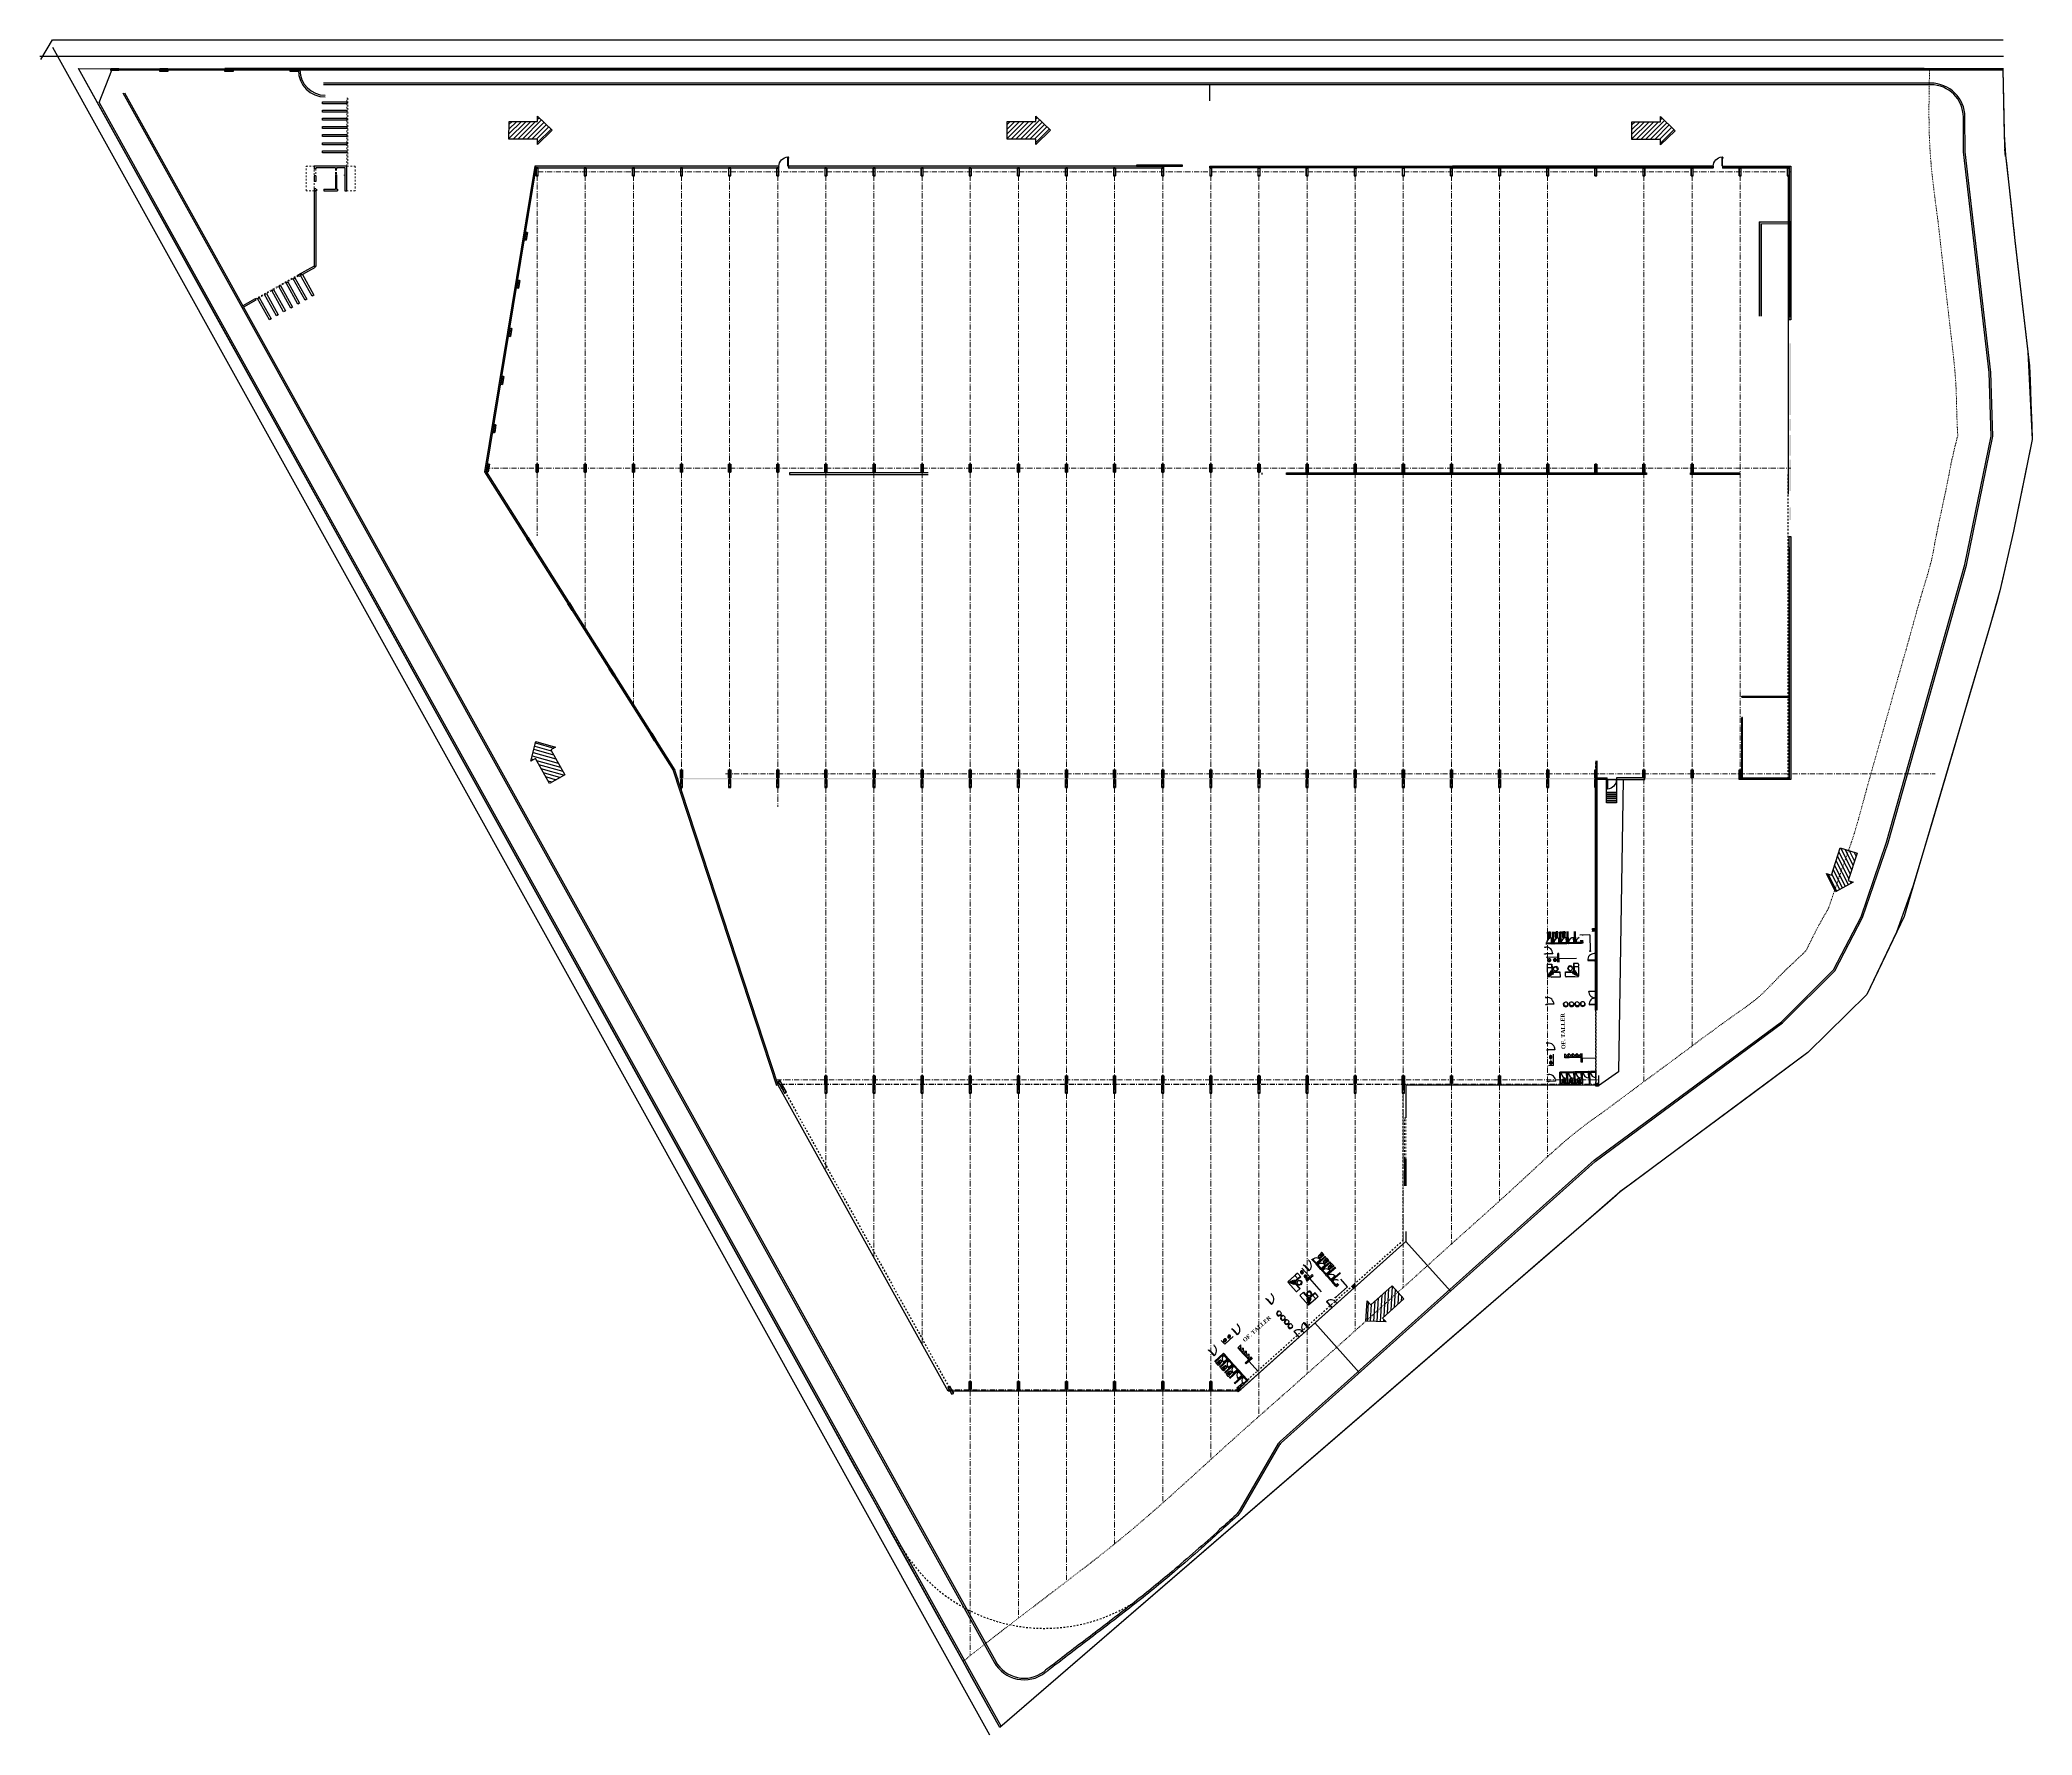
# Model space of a CAD drawing. Header units: millimetres. Extents: x 199 to 443, y 158 to 366.
import ezdxf

# ---------------------------------------------------------------- set-up
doc = ezdxf.new("R2010")
doc.units = ezdxf.units.MM
for name, pattern in [('DASHDOT2', [12.7, 6.35, -3.175, 0, -3.175]), ('DASHED', [0.75, 0.5, -0.25]), ('STYLE_01', [0.416641, 0.208282, -0.208359]), ('STYLE_12', [1.04164, 0.625, -0.208282, 0.069427, -0.138931])]:
    doc.linetypes.add(name, pattern=pattern)
for name, color, linetype in [('000 - MUROS', 252, 'Continuous'), ('10-CARP-MANO-ABRI', 8, 'Continuous'), ('10-CARP-MARC', 2, 'Continuous'), ('10-CARP-SLIA', 15, 'Continuous'), ('10-M-V-150', 3, 'Continuous'), ('10-M-V-50', 3, 'Continuous'), ('Caminos', 8, 'Continuous'), ('CARP-SIMBOLOGIA', 2, 'Continuous'), ('COTAS', 121, 'Continuous'), ('DET', 4, 'Continuous'), ('fachada', 8, 'Continuous'), ('FINO', 15, 'Continuous'), ('MEDIDAS', 4, 'Continuous'), ('Mobiliario', 8, 'Continuous'), ('MUEBLE', 3, 'Continuous'), ('SANITARIOS', 1, 'Continuous'), ('Símbolos', 1, 'Continuous')]:
    doc.layers.add(name, color=color, linetype=linetype)
for name, color, linetype, lineweight in [('000 - ZOOM', 1, 'DASHED', 30), ('Durlock', 212, 'Continuous', 50), ('Eje-Columnas', 252, 'STYLE_12', 5), ('escalera', 8, 'Continuous', 25), ('OCASA_TODAS_r08$0$CARP-BARRIDO', 9, 'Continuous', 15), ('OCASA_TODAS_r08$0$CARP-HERRAJES', 9, 'Continuous', 15), ('OCASA_TODAS_r08$0$CARP-HOJA', 7, 'Continuous', 20), ('OCASA_TODAS_r08$0$CARP-MARCO', 7, 'Continuous', 20), ('Punteados', 4, 'STYLE_01', 5), ('Terreno', 8, 'DASHDOT2', 9)]:
    doc.layers.add(name, color=color, linetype=linetype, lineweight=lineweight)
doc.layers.add('Hatch Racks montados 1era Etapa', color=7, linetype='Continuous', true_color=0xddfdfa)
doc.layers.get('SANITARIOS').off()
doc.layers.get('Símbolos').off()
doc.styles.get("Standard").update_dxf_attribs({"font": 'txt.shx'})

# ---------------------------------------------------------------- blocks, each defined once
blk = doc.blocks.new('Lavatorio')
at = {"layer": 'Punteados'}
blk.add_line((0, 0.028369), (0, -0.380731), dxfattribs=at)
blk = doc.blocks.new('inodoro')
at = {"layer": 'MUEBLE', "color": 8}
for p, q in [((-0.197149, 0), (0, 0)), ((0.197149, 0), (0, 0)), ((0, 0), (0, 0)), ((0, -0.372), (-0.020679, -0.372)), ((0, -0.372), (0.020679, -0.372))]:
    blk.add_line(p, q, dxfattribs=at)
for centre, radius in [((-0.08, -0.24), 0.0075), ((0, -0.09), 0.0135), ((0.08, -0.24), 0.0075)]:
    blk.add_circle(centre, radius, dxfattribs=at)
for centre, radius, start, end in [((-0.197149, -0.019), 0.019, 90, 178.499939), ((0.197149, -0.019), 0.019, 1.500061, 90), ((2.285, -0.084), 2.502, 178.499939, 181.770463), ((-0.195815, -0.160683), 0.02, 181.770463, 277.411549), ((0, -1.666), 1.498, 90, 97.411549), ((2.315, -0.360182), 2.5, 175.789491, 182.210844), ((0.266526, -0.439265), 0.45, 182.210843, 206.62411), ((-0.1, -0.623), 0.04, 206.624108, 256.477067), ((0.38, -0.414227), 0.5, 174.333597, 196.449461), ((-0.032972, -0.373252), 0.085, 118.101232, 174.333597), ((0.38, -0.414227), 0.496, 174.333597, 196.449461), ((-0.032972, -0.373252), 0.081, 118.101232, 174.333597), ((-0.050895, -0.418822), 0.25, 256.477047, 267.348104), ((0.264912, -0.448208), 0.38, 196.44946, 200.100684), ((0.264912, -0.448208), 0.376, 196.44946, 200.100684), ((-0.031, -0.5565), 0.064895, 200.100684, 256.735197), ((-0.031, -0.5565), 0.060895, 200.100684, 256.735197), ((0, -0.435), 0.155, 90, 118.101232), ((0, -0.435), 0.151, 90, 118.101232), ((0, 0.68), 1.35, 267.3481, 270), ((-0.038, -0.39), 0.012, 128.21319, 217.572348), ((0, -0.425), 0.2, 256.735197, 270), ((-0.020679, -0.412), 0.04, 90, 128.213204), ((0, -0.425), 0.196, 256.735197, 270), ((0, -1.666), 1.498, 82.588451, 90), ((0, -0.435), 0.155, 61.898768, 90), ((0, -0.435), 0.151, 61.898768, 90), ((0, -0.425), 0.196, 270, 283.264803), ((0, -0.425), 0.2, 270, 283.264803), ((0, 0.68), 1.35, 270, 272.6519), ((0.020679, -0.412), 0.04, 51.786796, 90), ((0.031, -0.5565), 0.060895, 283.264803, 339.899316), ((0.038, -0.39), 0.012, 322.427652, 51.78681), ((0.031, -0.5565), 0.064895, 283.264803, 339.899316), ((0.050895, -0.418822), 0.25, 272.651896, 283.522953), ((0.032972, -0.373252), 0.081, 5.666403, 61.898768), ((0.032972, -0.373252), 0.085, 5.666403, 61.898768), ((-0.264912, -0.448208), 0.376, 339.899316, 343.55054), ((-0.264912, -0.448208), 0.38, 339.899316, 343.55054), ((-0.38, -0.414227), 0.496, 343.550539, 5.666403), ((-0.38, -0.414227), 0.5, 343.550539, 5.666403), ((0.1, -0.623), 0.04, 283.522933, 333.375892), ((-0.266526, -0.439265), 0.45, 333.37589, 357.789157), ((-2.315, -0.360182), 2.5, 357.789156, 4.210509), ((0.195815, -0.160683), 0.02, 262.588451, 358.229537), ((-2.285, -0.084), 2.502, 358.229537, 1.500061)]:
    blk.add_arc(centre, radius, start, end, dxfattribs=at)
blk = doc.blocks.new('MONITOR')
for p, q in [((-0.088284, 0.25051), (-0.175, 0.091317)), ((-0.080527, 0.344658), (-0.088284, 0.25051)), ((-0.088284, 0.25051), (0.088284, 0.25051)), ((-0.060579, 0.344658), (-0.080527, 0.344658)), ((0.060579, 0.344658), (0.080527, 0.344658)), ((0.080527, 0.344658), (0.088284, 0.25051)), ((0.088284, 0.25051), (0.175, 0.091317))]:
    blk.add_line(p, q)
blk.add_lwpolyline([(-0.175, 0.091317), (0.175, 0.091317), (0.175, 0.011317), (-0.175, 0.011317)], close=True)
for points in [[(-0.102836, 0.223795), (-0.102836, 0.281811)], [(0.085705, 0.281811), (0.102836, 0.281811), (0.102836, 0.223795)]]:
    blk.add_lwpolyline(points)
at = {"layer": 'DET'}
for p, q in [((-0.07, 0.344658), (-0.07, 0.276643)), ((0, 0.344658), (-0.060579, 0.344658)), ((-0.06, 0.344658), (-0.06, 0.276643)), ((-0.05, 0.344658), (-0.05, 0.276643)), ((-0.04, 0.344658), (-0.04, 0.276643)), ((-0.03, 0.344658), (-0.03, 0.276643)), ((-0.02, 0.344658), (-0.02, 0.276643)), ((-0.01, 0.344658), (-0.01, 0.276643)), ((0, 0.344658), (0, 0.276643)), ((0, 0.344658), (0.060579, 0.344658)), ((0.01, 0.344658), (0.01, 0.276643)), ((0.02, 0.344658), (0.02, 0.276643)), ((0.03, 0.344658), (0.03, 0.276643)), ((0.04, 0.344658), (0.04, 0.276643)), ((0.05, 0.344658), (0.05, 0.276643)), ((0.06, 0.344658), (0.06, 0.276643)), ((0.07, 0.344658), (0.07, 0.276643))]:
    blk.add_line(p, q, dxfattribs=at)
blk.add_lwpolyline([(-0.102836, 0.281811), (-0.085705, 0.281811)], dxfattribs=at)
blk.add_arc((0, 0.871582), 0.871582, 260.756687, 279.243313, dxfattribs=at)
blk = doc.blocks.new('COMPU')
at = {"layer": 'MUEBLE'}
blk.add_lwpolyline([(-0.258094, -0.060104), (0.060104, 0.258094), (0.159099, 0.159099), (-0.159099, -0.159099)], close=True, dxfattribs=at)
at = {"layer": 'MUEBLE', "xscale": 0.988495, "yscale": 0.988495, "zscale": 0.988495, "rotation": 45}
blk.add_blockref('MONITOR', (-0.148157, 0.148157), dxfattribs=at)
blk = doc.blocks.new('SILLA-AP')
at = {"layer": 'MEDIDAS'}
for p, q in [((-0.330857, 0.216075), (-0.08747, 0.194547)), ((-0.300713, 0.24441), (-0.072356, 0.211475)), ((-0.296466, 0.273856), (-0.068109, 0.240921)), ((-0.211607, 0.231559), (-0.211607, 0.205527)), ((-0.184317, 0.227623), (-0.184317, 0.203113)), ((-0.012516, 0.188154), (0.013943, 0.2062)), ((0.000147, 0.098696), (-0.000206, -0.138696)), ((-0.00003, 0), (0.051058, 0)), ((-0.331557, -0.255091), (-0.088107, -0.234286)), ((-0.300713, -0.28441), (-0.072356, -0.251475)), ((-0.296466, -0.313856), (-0.068109, -0.280921)), ((-0.211607, -0.24484), (-0.211607, -0.271559)), ((-0.184317, -0.242508), (-0.184317, -0.267623)), ((-0.013135, -0.228201), (0.013271, -0.246326)), ((-0.00003, -0.04), (0.051011, -0.04))]:
    blk.add_line(p, q, dxfattribs=at)
for centre, radius, start, end in [((-0.112125, -0.019833), 0.363055, 148.321834, 211.507898), ((-0.339323, 0.120367), 0.096082, 84.945125, 148.321834), ((-0.298589, 0.259133), 0.014875, 81.793135, 261.793135), ((-0.095935, 0.098838), 0.096082, 359.914866, 84.945125), ((-0.070232, 0.226198), 0.014875, 261.793135, 81.793135), ((-0.317085, -0.019572), 0.368663, 325.534521, 34.295211), ((-0.317085, -0.019572), 0.40069, 325.534521, 34.295211), ((-0.339738, -0.159358), 0.096082, 211.507898, 274.884607), ((-0.298589, -0.299133), 0.014875, 98.206865, 278.206865), ((-0.096288, -0.138553), 0.096082, 274.884607, 359.914866), ((-0.070232, -0.266198), 0.014875, 278.206865, 98.206865)]:
    blk.add_arc(centre, radius, start, end, dxfattribs=at)
blk = doc.blocks.new('OCASA_TODAS_r08$0$SE 16')
at = {"layer": 'OCASA_TODAS_r08$0$CARP-BARRIDO', "lineweight": -3}
blk.add_arc((-36.41539, -19.636195), 1.16501, 179.476971, 266.48031, dxfattribs=at)
at = {"layer": 'OCASA_TODAS_r08$0$CARP-HERRAJES'}
for p, q in [((-36.486912, -19.685538), (-36.527067, -19.685538)), ((-36.527067, -19.690098), (-36.486912, -19.690098)), ((-36.486912, -20.748793), (-36.527067, -20.748793)), ((-36.527067, -20.753354), (-36.486912, -20.753354)), ((-36.525375, -19.690098), (-36.525375, -20.748793)), ((-36.505688, -20.748793), (-36.505688, -19.690098)), ((-36.417912, -20.717998), (-36.426912, -20.717998)), ((-36.426912, -20.752998), (-36.417912, -20.752998)), ((-36.414912, -20.749998), (-36.414912, -20.720998)), ((-36.414912, -20.728073), (-36.396912, -20.728073)), ((-36.414912, -20.742073), (-36.387912, -20.742073)), ((-36.391912, -20.723073), (-36.391912, -20.643073)), ((-36.388912, -20.640073), (-36.387912, -20.640073)), ((-36.377912, -20.732073), (-36.377912, -20.650073))]:
    blk.add_line(p, q, dxfattribs=at)
for centre, radius, start, end in [((-36.527067, -19.687818), 0.00228, 90, 270), ((-36.527067, -20.751073), 0.00228, 90, 270), ((-36.417912, -20.720998), 0.003, 0, 90), ((-36.417912, -20.749998), 0.003, 270, 0), ((-36.396912, -20.723073), 0.005, 270, 0), ((-36.388912, -20.643073), 0.003, 90, 180), ((-36.387912, -20.650073), 0.01, 0, 90), ((-36.387912, -20.732073), 0.01, 270, 0)]:
    blk.add_arc(centre, radius, start, end, dxfattribs=at)
at = {"layer": 'OCASA_TODAS_r08$0$CARP-HOJA'}
for p, q in [((-36.486912, -20.799008), (-36.486912, -19.654008)), ((-36.486912, -19.654008), (-36.431912, -19.654008)), ((-36.431912, -20.799008), (-36.486912, -20.799008)), ((-36.485712, -19.812314), (-36.485712, -19.655208)), ((-36.485712, -19.655208), (-36.430712, -19.655208)), ((-36.485712, -20.797808), (-36.485712, -19.812314)), ((-36.430712, -20.797808), (-36.485712, -20.797808)), ((-36.431912, -19.654008), (-36.431912, -19.641508)), ((-36.431912, -20.799008), (-36.431912, -20.811508)), ((-36.430712, -19.641508), (-36.430712, -19.655208)), ((-36.430712, -20.797808), (-36.430712, -20.811508)), ((-36.428112, -19.797314), (-36.428112, -19.641508)), ((-36.428112, -20.811508), (-36.428112, -19.797314)), ((-36.426912, -20.811508), (-36.426912, -19.641508))]:
    blk.add_line(p, q, dxfattribs=at)
for centre, radius, start, end in [((-36.429412, -19.641508), 0.0025, 0, 180), ((-36.429412, -20.811508), 0.0025, 180, 0), ((-36.429412, -19.641508), 0.0013, 0, 180), ((-36.429412, -20.811508), 0.0013, 180, 0)]:
    blk.add_arc(centre, radius, start, end, dxfattribs=at)
at = {"layer": 'OCASA_TODAS_r08$0$CARP-MARCO'}
for p, q in [((-37.580351, -19.43236), (-37.605351, -19.43236)), ((-37.605351, -19.43236), (-37.605351, -19.44736)), ((-37.605351, -19.43236), (-37.605351, -19.44896)), ((-37.603751, -19.44896), (-37.605351, -19.44896)), ((-37.581951, -19.43396), (-37.603751, -19.43396)), ((-37.603751, -19.43396), (-37.603751, -19.44736)), ((-37.603751, -19.43396), (-37.603751, -19.44896)), ((-37.581951, -19.55716), (-37.581951, -19.43396)), ((-37.580351, -19.55556), (-37.580351, -19.43236)), ((-36.430351, -19.55556), (-36.430351, -19.43236)), ((-36.430351, -19.43236), (-36.405351, -19.43236)), ((-36.428751, -19.55716), (-36.428751, -19.43396)), ((-36.428751, -19.43396), (-36.406951, -19.43396)), ((-36.406951, -19.43396), (-36.406951, -19.44736)), ((-36.406951, -19.43396), (-36.406951, -19.44896)), ((-36.406951, -19.44896), (-36.405351, -19.44896)), ((-36.405351, -19.43236), (-36.405351, -19.44736)), ((-36.405351, -19.43236), (-36.405351, -19.44896)), ((-37.605351, -19.62556), (-37.605351, -19.60896)), ((-37.603751, -19.60896), (-37.605351, -19.60896)), ((-37.605351, -19.62556), (-37.605351, -19.61056)), ((-37.605351, -19.62556), (-37.580351, -19.62556)), ((-37.603751, -19.62396), (-37.603751, -19.60896)), ((-37.603751, -19.62396), (-37.603751, -19.61056)), ((-37.603751, -19.62396), (-37.581951, -19.62396)), ((-37.566951, -19.55716), (-37.581951, -19.55716)), ((-37.581951, -19.62396), (-37.581951, -19.56896)), ((-37.581951, -19.56896), (-37.566951, -19.56896)), ((-37.565351, -19.55556), (-37.580351, -19.55556)), ((-37.580351, -19.62556), (-37.580351, -19.57056)), ((-37.580351, -19.57056), (-37.565351, -19.57056)), ((-37.566951, -19.56896), (-37.566951, -19.55716)), ((-37.565351, -19.57056), (-37.565351, -19.55556)), ((-36.445351, -19.57056), (-36.445351, -19.55556)), ((-36.445351, -19.55556), (-36.430351, -19.55556)), ((-36.430351, -19.57056), (-36.445351, -19.57056)), ((-36.443751, -19.56896), (-36.443751, -19.55716)), ((-36.443751, -19.55716), (-36.428751, -19.55716)), ((-36.428751, -19.56896), (-36.443751, -19.56896)), ((-36.430351, -19.62556), (-36.430351, -19.57056)), ((-36.405351, -19.62556), (-36.430351, -19.62556)), ((-36.428751, -19.62396), (-36.428751, -19.56896)), ((-36.406951, -19.62396), (-36.428751, -19.62396)), ((-36.417071, -19.643831), (-36.426912, -19.652463)), ((-36.420656, -19.644065), (-36.426912, -19.649632)), ((-36.415351, -19.632235), (-36.415351, -19.62556)), ((-36.415351, -19.633663), (-36.415351, -19.62556)), ((-36.413351, -19.637069), (-36.413351, -19.62556)), ((-36.406951, -19.62396), (-36.406951, -19.60896)), ((-36.406951, -19.60896), (-36.405351, -19.60896)), ((-36.406951, -19.62396), (-36.406951, -19.61056)), ((-36.405351, -19.62556), (-36.405351, -19.60896)), ((-36.405351, -19.62556), (-36.405351, -19.61056))]:
    blk.add_line(p, q, dxfattribs=at)
blk.add_circle((-36.419237, -19.638235), 0.006, dxfattribs=at)

msp = doc.modelspace()

# ---------------------------------------------------------------- hatches: boundary and pattern name
at = {"layer": '000 - MUROS'}
h = msp.add_hatch(color=256, dxfattribs=at)
h.dxf.hatch_style = 1
h.paths.add_polyline_path([(413.37, 285.27), (407.7, 285.27), (407.7, 285.17), (413.37, 285.17)])
h.paths.add_polyline_path([(407.8, 282.67), (407.7, 282.67), (407.7, 275.26), (407.8, 275.26)])
at = {"layer": 'Caminos'}
h = msp.add_hatch(dxfattribs=at)
h.set_pattern_fill('ANSI31', color=256, scale=3.24087, angle=179.9418, style=0)
h.set_pattern_definition([(224.941836, (3182.17204, -289.39483), (0.286164185, -0.28674578), [])])
h.paths.add_polyline_path([(261.84, 354.67), (260.05, 352.94), (260.05, 353.59), (256.53, 353.6), (256.54, 355.76), (260.05, 355.76), (260.05, 356.41)])
h = msp.add_hatch(dxfattribs=at)
h.set_pattern_fill('ANSI31', color=256, scale=3.24087, angle=179.9418, style=0)
h.set_pattern_definition([(224.941836, (3243.24667, -289.39483), (0.286164185, -0.28674578), [])])
h.paths.add_polyline_path([(322.92, 354.67), (321.13, 352.94), (321.13, 353.59), (317.61, 353.6), (317.61, 355.76), (321.13, 355.76), (321.13, 356.41)])
h = msp.add_hatch(dxfattribs=at)
h.set_pattern_fill('ANSI31', color=256, scale=3.24087, angle=179.9418, style=0)
h.set_pattern_definition([(224.941836, (3319.85474, -289.44528), (0.286164185, -0.28674578), [])])
h.paths.add_polyline_path([(399.53, 354.62), (397.73, 352.89), (397.73, 353.54), (394.22, 353.55), (394.22, 355.71), (397.74, 355.71), (397.74, 356.36)])
h = msp.add_hatch(dxfattribs=at)
h.set_pattern_fill('ANSI31', color=256, scale=3.24087, angle=299.2266, style=0)
h.set_pattern_definition([(344.226593, (-606.88185, 3141.88112), (0.11012217, 0.389854063), [])])
h.paths.add_polyline_path([(259.84, 279.73), (262.23, 279.01), (261.66, 278.69), (263.38, 275.62), (261.49, 274.56), (259.77, 277.63), (259.21, 277.32)])
h = msp.add_hatch(dxfattribs=at)
h.set_pattern_fill('ANSI31', color=256, scale=3.24087, angle=72.1642, style=0)
h.set_pattern_definition([(117.164174, (-1085.7932, -2322.943), (-0.36042605, -0.18494903), [])])
h.paths.add_polyline_path([(419.17, 261.28), (418.07, 263.52), (418.68, 263.32), (419.76, 266.67), (421.82, 266.01), (420.75, 262.66), (421.36, 262.46)])
h = msp.add_hatch(dxfattribs=at)
h.set_pattern_fill('ANSI31', color=256, scale=3.24087, angle=41.8659, style=0)
h.set_pattern_definition([(86.8659, (-2241.55615, -1263.3675), (-0.40450281, 0.02214854), [])])
h.paths.add_polyline_path([(361.59, 208.63), (361.77, 211.11), (362.2, 210.63), (364.82, 212.98), (366.27, 211.37), (363.65, 209.02), (364.08, 208.54)])
at = {"layer": 'fachada'}
h = msp.add_hatch(dxfattribs=at)
h.set_pattern_fill('ANSI31', color=250, scale=0.025, angle=91.2454, style=0)
h.set_pattern_definition([(136.245364, (439.247376, 117.66282), (-0.054893488, -0.0573332), [])])
h.paths.add_polyline_path([(389.7, 256.77), (389.71, 256.47), (389.41, 256.46), (389.4, 256.76)])
h = msp.add_hatch(dxfattribs=at)
h.set_pattern_fill('ANSI31', color=250, scale=0.025, angle=91.2454, style=0)
h.set_pattern_definition([(136.245364, (439.65981, 98.690865), (-0.054893488, -0.0573332), [])])
h.paths.add_polyline_path([(390.11, 237.79), (390.12, 237.49), (389.82, 237.49), (389.81, 237.79)])
h = msp.add_hatch(dxfattribs=at)
h.set_pattern_fill('ANSI31', color=250, scale=0.025, angle=41.8773, style=0)
h.set_pattern_definition([(86.87726, (287.039975, 84.69811), (-0.07925714, 0.004323967), [])])
h.paths.add_polyline_path([(360.34, 212.88), (360.12, 212.68), (359.92, 212.91), (360.14, 213.11)])
h = msp.add_hatch(dxfattribs=at)
h.set_pattern_fill('ANSI31', color=250, scale=0.025, angle=41.8773, style=0)
h.set_pattern_definition([(86.87726, (272.91056, 72.03063), (-0.07925714, 0.004323967), [])])
h.paths.add_polyline_path([(346.21, 200.22), (345.99, 200.02), (345.79, 200.24), (346.01, 200.44)])
at = {"layer": 'FINO'}
h = msp.add_hatch(color=256, dxfattribs=at)
h.paths.add_polyline_path([(387.89, 255.97, -0.024587), (388.15, 255.92), (388.14, 255.98)])
h.paths.add_polyline_path([(388.14, 256.03), (388.14, 255.98), (388.21, 255.98), (388.28, 256.08, -0.013393)])
h.paths.add_polyline_path([(388.14, 255.98), (388.15, 255.92, -0.013393), (388.28, 255.89), (388.21, 255.98)])
h.paths.add_polyline_path([(387.89, 255.97), (388.14, 255.98), (388.14, 256.03, -0.024587)])
h = msp.add_hatch(color=256, dxfattribs=at)
h.paths.add_polyline_path([(358.56, 213.74, -0.024587), (358.69, 213.51), (358.73, 213.55)])
h.paths.add_polyline_path([(358.77, 213.59), (358.73, 213.55), (358.78, 213.5), (358.89, 213.52, -0.013393)])
h.paths.add_polyline_path([(358.73, 213.55), (358.69, 213.51, -0.013393), (358.75, 213.39), (358.78, 213.5)])
h.paths.add_polyline_path([(358.56, 213.74), (358.73, 213.55), (358.77, 213.59, -0.024587)])
at = {"layer": 'Hatch Racks montados 1era Etapa', "transparency": 33554495}
h = msp.add_hatch(color=256, dxfattribs=at)
h.dxf.hatch_style = 1
h.paths.add_polyline_path([(336.82, 350.26), (290.8, 350.26), (290.8, 350.06), (336.82, 350.06)], flags=17)
h.paths.add_polyline_path([(336.82, 350.26), (290.8, 350.26), (290.8, 350.06), (336.82, 350.06)])
at = {"layer": 'Mobiliario', "transparency": 33554687}
h = msp.add_hatch(color=256, dxfattribs=at)
h.dxf.hatch_style = 1
h.paths.add_polyline_path([(259.7, 350.26), (253.53, 312.77), (253.74, 312.81), (259.87, 350.06)])
h = msp.add_hatch(color=256, dxfattribs=at)
h.dxf.hatch_style = 1
h.paths.add_polyline_path([(289.64, 350.26), (259.7, 350.26), (259.87, 350.06), (289.64, 350.06)])
h = msp.add_hatch(color=256, dxfattribs=at)
h.dxf.hatch_style = 1
h.paths.add_polyline_path([(336.82, 350.26), (290.8, 350.26), (290.8, 350.06), (336.82, 350.06)])
h = msp.add_hatch(color=256, dxfattribs=at)
h.dxf.hatch_style = 1
h.paths.add_polyline_path([(405.37, 350.26), (413.52, 350.26), (413.52, 350.06), (405.37, 350.06)])
h.paths.add_polyline_path([(342.47, 350.26), (404.17, 350.26), (404.17, 350.06), (342.47, 350.06)])
h.paths.add_polyline_path([(413.52, 350.26), (413.72, 350.26), (413.72, 331.41), (413.52, 331.41)])
h.paths.add_polyline_path([(413.72, 328.56), (413.52, 328.56), (413.52, 319.75), (413.72, 319.75)])
h.paths.add_polyline_path([(413.72, 319.25), (413.52, 319.25), (413.52, 317.82), (413.72, 317.82)])
h.paths.add_polyline_path([(413.72, 317.32), (413.52, 317.32), (413.52, 314.76), (413.72, 314.76)])
h.paths.add_polyline_path([(413.52, 310.45), (413.72, 310.45), (413.72, 314.26), (413.52, 314.26)])
h.paths.add_polyline_path([(413.72, 308.45), (413.52, 308.45), (413.52, 306.86), (413.72, 306.86)])
h.paths.add_polyline_path([(413.52, 304.86), (413.72, 304.86), (413.72, 275.06), (413.52, 275.06)])
h = msp.add_hatch(color=256, dxfattribs=at)
h.dxf.hatch_style = 1
h.paths.add_polyline_path([(253.53, 312.77), (276.69, 276.12), (276.88, 276.18), (276.87, 276.2), (253.74, 312.81)])
h = msp.add_hatch(color=256, dxfattribs=at)
h.dxf.hatch_style = 1
h.paths.add_polyline_path([(351.87, 312.67), (396, 312.67), (396, 312.47), (351.87, 312.47)])
h = msp.add_hatch(color=256, dxfattribs=at)
h.dxf.hatch_style = 1
h.paths.add_polyline_path([(401.4, 312.67), (407.45, 312.67), (407.45, 312.47), (401.4, 312.47)])
h = msp.add_hatch(color=256, dxfattribs=at)
h.dxf.hatch_style = 1
h.paths.add_polyline_path([(413.52, 275.26), (277.28, 275.26), (277.28, 275.07), (413.52, 275.07)])

# ---------------------------------------------------------------- linework, layer by layer
at = {"layer": '000 - MUROS'}
for p, q in [((232.87, 349.96), (232.67, 349.96)), ((235.25, 350.06), (235.25, 349.96)), ((235.37, 349.96), (235.25, 349.96)), ((235.37, 350.06), (235.37, 349.96)), ((405.37, 350.06), (405.37, 350.26)), ((232.87, 349.1), (232.67, 349.1)), ((232.87, 348.41), (232.67, 348.41)), ((232.87, 347.51), (232.67, 347.51)), ((232.87, 347.26), (232.67, 347.26)), ((232.92, 347.46), (232.92, 347.26)), ((233.82, 347.46), (233.82, 347.26)), ((235.25, 349.2), (235.25, 347.46)), ((235.37, 349.2), (235.25, 349.2)), ((235.37, 349.2), (235.37, 347.46)), ((235.52, 347.46), (235.52, 347.26)), ((236.42, 347.46), (236.42, 347.26)), ((409.82, 343.46), (413.64, 343.47)), ((232.87, 337.97), (232.67, 337.97)), ((230.76, 336.73), (230.66, 336.91)), ((224, 332.98), (223.91, 333.16)), ((407.7, 285.27), (413.37, 285.27)), ((407.7, 285.17), (413.37, 285.17)), ((407.7, 275.26), (407.7, 282.67)), ((407.8, 275.26), (407.8, 282.67)), ((366.32, 233.56), (366.52, 233.56)), ((366.32, 228.56), (366.52, 228.56)), ((371.99, 212.32), (366.52, 218.42)), ((360.82, 202.31), (355.35, 208.41))]:
    msp.add_line(p, q, dxfattribs=at)
at = {"layer": '000 - MUROS', "color": 253}
msp.add_line((410.07, 343.21), (413.64, 343.22), dxfattribs=at)
at = {"layer": '000 - MUROS', "color": 8, "linetype": 'STYLE_01'}
for p, q in [((413.39, 275.16), (413.39, 312.66)), ((389.79, 277.36), (389.79, 237.76)), ((389.79, 237.76), (389.79, 277.36)), ((289.97, 237.5), (310.61, 200.32)), ((366.19, 218.57), (366.19, 237.56)), ((345.88, 200.35), (366.19, 218.57))]:
    msp.add_line(p, q, dxfattribs=at)
at = {"layer": '000 - MUROS', "linetype": 'STYLE_12'}
for p, q in [((390.12, 237.66), (289.51, 237.66)), ((346.15, 200.16), (310.33, 200.16))]:
    msp.add_line(p, q, dxfattribs=at)
at = {"layer": '000 - MUROS'}
for points in [[(213.71, 362.26), (214.71, 362.26), (214.71, 361.86), (213.71, 361.86)], [(221.71, 362.26), (222.71, 362.26), (222.71, 361.86), (221.71, 361.86)], [(229.71, 362.26), (230.71, 362.26), (230.71, 361.86), (229.71, 361.86)], [(289.64, 350.26), (259.7, 350.26), (259.87, 350.06), (289.64, 350.06)], [(336.82, 350.26), (290.8, 350.26), (290.8, 350.06), (336.82, 350.06)], [(336.82, 350.26), (290.8, 350.26), (290.8, 350.06), (336.82, 350.06)], [(333.46, 350.28), (339.1, 350.28), (339.1, 350.4), (333.46, 350.4)], [(342.47, 350.26), (404.17, 350.26), (404.17, 350.06), (342.47, 350.06)], [(404.17, 350.06), (403.44, 350.06), (403.44, 350.26), (404.17, 350.26)], [(405.37, 350.26), (413.52, 350.26), (413.52, 350.06), (405.37, 350.06)], [(413.52, 350.26), (413.72, 350.26), (413.72, 331.41), (413.52, 331.41)], [(413.65, 343.47), (413.65, 337.66), (413.55, 337.66), (413.55, 343.47)], [(413.65, 331.84), (413.65, 337.66), (413.55, 337.66), (413.55, 331.84)], [(351.87, 312.67), (396, 312.67), (396, 312.47), (351.87, 312.47)], [(401.4, 312.67), (407.45, 312.67), (407.45, 312.47), (401.4, 312.47)], [(413.52, 304.86), (413.72, 304.86), (413.72, 275.06), (413.52, 275.06)], [(391.12, 275.06), (389.72, 275.06), (389.72, 275.26), (391.12, 275.26)]]:
    msp.add_lwpolyline(points, close=True, dxfattribs=at)
for points in [[(236.42, 347.26), (236.67, 347.26), (236.67, 350.26), (232.67, 350.26), (232.67, 349.96)], [(235.25, 350.06), (232.87, 350.06), (232.87, 349.96)], [(236.42, 347.46), (236.47, 347.46), (236.47, 350.06), (235.37, 350.06)], [(253.81, 313.24), (259.87, 350.06), (289.64, 350.06), (289.64, 350.26), (259.7, 350.26), (253.53, 312.77), (276.69, 276.12)], [(372.27, 350.06), (342.47, 350.06), (342.47, 350.26), (372.22, 350.26)], [(372.22, 350.06), (404.17, 350.06), (404.17, 350.26), (372.22, 350.26)], [(405.37, 350.26), (413.72, 350.26)], [(405.37, 350.06), (413.52, 350.06), (413.52, 343.46)], [(232.67, 349.1), (232.67, 348.41)], [(232.67, 347.51), (232.67, 347.26), (232.92, 347.26)], [(232.67, 347.26), (232.67, 337.97)], [(232.87, 349.1), (232.87, 348.41)], [(232.87, 347.51), (232.87, 347.46), (232.92, 347.46)], [(232.87, 347.26), (232.87, 337.97)], [(233.82, 347.46), (235.25, 347.46)], [(233.82, 347.26), (235.52, 347.26)], [(235.37, 347.46), (235.52, 347.46)], [(409.82, 343.46), (409.82, 331.86)], [(413.52, 343.46), (413.52, 341.86)], [(413.72, 343.46), (413.72, 341.86)], [(232.67, 338.02), (230.66, 336.91)], [(232.77, 337.85), (230.76, 336.73)], [(225.42, 333.99), (223.91, 333.16)], [(225.51, 333.82), (224, 332.98)], [(253.78, 313.05), (253.74, 312.81), (276.87, 276.2)], [(253.83, 312.67), (253.95, 312.47)], [(307.94, 312.67), (290.94, 312.67)], [(290.94, 312.47), (307.94, 312.47)], [(348.87, 312.47), (348.87, 312.67)], [(413.52, 303.56), (413.52, 275.06)], [(413.72, 303.56), (413.72, 275.06)], [(289.37, 237.5), (276.69, 276.12)], [(289.56, 237.56), (276.87, 276.2)], [(389.92, 277.36), (389.92, 246.76)], [(413.72, 276.26), (413.72, 275.06), (407.37, 275.06), (407.37, 275.26), (413.52, 275.26), (413.52, 276.26)], [(389.72, 275.26), (389.72, 246.76)], [(384.42, 255), (384.38, 254.99), (384.36, 255.63), (384.4, 255.64), (384.42, 255)], [(385.32, 255.01), (385.28, 255.01), (385.26, 255.65), (385.3, 255.65), (385.32, 255.01)], [(386.22, 255.03), (386.18, 255.03), (386.16, 255.67), (386.2, 255.67), (386.22, 255.03)], [(387.12, 255.05), (387.08, 255.05), (387.06, 255.69), (387.1, 255.69), (387.12, 255.05)], [(388.02, 255.07), (387.98, 255.07), (387.97, 255.35)], [(388.01, 255.35), (388.02, 255.07)], [(383.68, 253.67), (383.68, 253.71), (384.51, 253.73), (384.51, 253.69), (383.68, 253.67)], [(389.63, 252.88), (389.63, 252.92), (388.8, 252.9), (388.8, 252.86), (389.63, 252.88)], [(383.81, 247.49), (383.81, 247.53), (384.64, 247.54), (384.64, 247.5), (383.81, 247.49)], [(389.77, 249.11), (389.77, 249.07), (388.94, 249.05), (388.94, 249.09), (389.77, 249.11)], [(389.8, 247.45), (389.8, 247.49), (388.97, 247.47), (388.97, 247.43), (389.8, 247.45)], [(383.94, 241.9), (383.93, 241.94), (384.76, 241.96), (384.77, 241.92), (383.94, 241.9)], [(366.52, 219.62), (366.52, 218.42), (346.04, 200.06), (310.38, 200.06), (289.56, 237.56)], [(390.12, 238.76), (390.12, 237.56), (366.52, 237.56)], [(366.52, 237.56), (366.52, 233.56)], [(384.02, 238.04), (384.02, 238.08), (384.85, 238.1), (384.85, 238.06), (384.02, 238.04)], [(386.21, 239.05), (386.17, 239.05), (386.19, 238.41), (386.23, 238.41), (386.21, 239.05)], [(387.11, 239.07), (387.07, 239.07), (387.09, 238.43), (387.13, 238.43), (387.11, 239.07)], [(388.01, 239.09), (387.97, 239.09), (387.99, 238.45), (388.03, 238.45), (388.01, 239.09)], [(388.91, 239.11), (388.87, 239.11), (388.89, 238.47), (388.93, 238.47), (388.91, 239.11)], [(389.81, 239.13), (389.77, 239.13), (389.79, 238.49), (389.83, 238.49), (389.81, 239.13)], [(366.32, 228.56), (366.32, 225.22)], [(366.52, 228.56), (366.52, 225.22)], [(354.07, 215.44), (354.1, 215.46), (354.66, 214.85), (354.63, 214.82), (354.07, 215.44)], [(355.56, 215.74), (355.53, 215.77), (356.01, 216.2), (356.03, 216.17), (355.56, 215.74)], [(356.16, 215.07), (356.13, 215.1), (356.61, 215.53), (356.63, 215.5), (356.16, 215.07)], [(356.76, 214.4), (356.73, 214.43), (357.21, 214.86), (357.23, 214.83), (356.76, 214.4)], [(357.36, 213.73), (357.33, 213.76), (357.81, 214.19), (357.84, 214.16), (357.36, 213.73)], [(357.96, 213.06), (357.93, 213.09), (358.14, 213.27)], [(358.17, 213.24), (357.96, 213.06)], [(349.47, 211.31), (349.5, 211.33), (350.05, 210.72), (350.02, 210.69), (349.47, 211.31)], [(357.35, 210.4), (357.38, 210.43), (356.82, 211.05), (356.79, 211.02), (357.35, 210.4)], [(354.57, 207.85), (354.54, 207.82), (353.99, 208.44), (354.02, 208.47), (354.57, 207.85)], [(345.31, 207.58), (345.34, 207.61), (345.89, 206.99), (345.86, 206.96), (345.31, 207.58)], [(353.34, 206.74), (353.37, 206.77), (352.81, 207.38), (352.78, 207.36), (353.34, 206.74)], [(342.43, 205), (342.46, 205.03), (343.02, 204.41), (342.99, 204.38), (342.43, 205)], [(344.63, 204), (344.6, 204.03), (344.13, 203.6), (344.15, 203.57), (344.63, 204)], [(345.23, 203.33), (345.2, 203.36), (344.73, 202.93), (344.75, 202.9), (345.23, 203.33)], [(345.83, 202.66), (345.8, 202.69), (345.33, 202.26), (345.35, 202.23), (345.83, 202.66)], [(346.43, 201.99), (346.41, 202.02), (345.93, 201.59), (345.96, 201.56), (346.43, 201.99)], [(347.03, 201.32), (347.01, 201.35), (346.53, 200.92), (346.56, 200.89), (347.03, 201.32)]]:
    msp.add_lwpolyline(points, dxfattribs=at)
at = {"layer": '000 - MUROS', "color": 8}
for points in [[(259.87, 349.09), (259.89, 349.09), (259.89, 350.06), (259.87, 350.06)], [(260.09, 349.09), (260.12, 349.09), (260.12, 350.06), (260.09, 350.06)], [(265.77, 349.09), (265.79, 349.09), (265.79, 350.06), (265.77, 350.06)], [(265.99, 349.09), (266.02, 349.09), (266.02, 350.06), (265.99, 350.06)], [(271.67, 349.09), (271.69, 349.09), (271.69, 350.06), (271.67, 350.06)], [(271.89, 349.09), (271.92, 349.09), (271.92, 350.06), (271.89, 350.06)], [(277.57, 349.09), (277.59, 349.09), (277.59, 350.06), (277.57, 350.06)], [(277.79, 349.09), (277.82, 349.09), (277.82, 350.06), (277.79, 350.06)], [(283.47, 349.09), (283.49, 349.09), (283.49, 350.06), (283.47, 350.06)], [(283.69, 349.09), (283.72, 349.09), (283.72, 350.06), (283.69, 350.06)], [(289.37, 349.09), (289.39, 349.09), (289.39, 350.06), (289.37, 350.06)], [(289.59, 349.09), (289.62, 349.09), (289.62, 350.06), (289.59, 350.06)], [(295.27, 349.09), (295.29, 349.09), (295.29, 350.06), (295.27, 350.06)], [(295.49, 349.09), (295.52, 349.09), (295.52, 350.06), (295.49, 350.06)], [(301.17, 349.09), (301.19, 349.09), (301.19, 350.06), (301.17, 350.06)], [(301.39, 349.09), (301.42, 349.09), (301.42, 350.06), (301.39, 350.06)], [(307.07, 349.09), (307.09, 349.09), (307.09, 350.06), (307.07, 350.06)], [(307.29, 349.09), (307.32, 349.09), (307.32, 350.06), (307.29, 350.06)], [(312.97, 349.09), (312.99, 349.09), (312.99, 350.06), (312.97, 350.06)], [(313.19, 349.09), (313.22, 349.09), (313.22, 350.06), (313.19, 350.06)], [(318.87, 349.09), (318.89, 349.09), (318.89, 350.06), (318.87, 350.06)], [(319.09, 349.09), (319.12, 349.09), (319.12, 350.06), (319.09, 350.06)], [(324.77, 349.09), (324.79, 349.09), (324.79, 350.06), (324.77, 350.06)], [(324.99, 349.09), (325.02, 349.09), (325.02, 350.06), (324.99, 350.06)], [(330.67, 349.09), (330.69, 349.09), (330.69, 350.06), (330.67, 350.06)], [(330.89, 349.09), (330.92, 349.09), (330.92, 350.06), (330.89, 350.06)], [(336.57, 349.09), (336.59, 349.09), (336.59, 350.06), (336.57, 350.06)], [(336.79, 349.09), (336.82, 349.09), (336.82, 350.06), (336.79, 350.06)], [(342.47, 349.09), (342.49, 349.09), (342.49, 350.06), (342.47, 350.06)], [(342.69, 349.09), (342.72, 349.09), (342.72, 350.06), (342.69, 350.06)], [(348.37, 349.09), (348.39, 349.09), (348.39, 350.06), (348.37, 350.06)], [(348.59, 349.09), (348.62, 349.09), (348.62, 350.06), (348.59, 350.06)], [(354.27, 349.09), (354.29, 349.09), (354.29, 350.06), (354.27, 350.06)], [(354.49, 349.09), (354.52, 349.09), (354.52, 350.06), (354.49, 350.06)], [(360.17, 349.09), (360.19, 349.09), (360.19, 350.06), (360.17, 350.06)], [(360.39, 349.09), (360.42, 349.09), (360.42, 350.06), (360.39, 350.06)], [(366.07, 349.09), (366.09, 349.09), (366.09, 350.06), (366.07, 350.06)], [(366.29, 349.09), (366.32, 349.09), (366.32, 350.06), (366.29, 350.06)], [(371.97, 349.09), (371.99, 349.09), (371.99, 350.06), (371.97, 350.06)], [(372.19, 349.09), (372.22, 349.09), (372.22, 350.06), (372.19, 350.06)], [(377.87, 349.09), (377.89, 349.09), (377.89, 350.06), (377.87, 350.06)], [(378.09, 349.09), (378.12, 349.09), (378.12, 350.06), (378.09, 350.06)], [(383.77, 349.09), (383.79, 349.09), (383.79, 350.06), (383.77, 350.06)], [(383.99, 349.09), (384.02, 349.09), (384.02, 350.06), (383.99, 350.06)], [(389.67, 349.09), (389.69, 349.09), (389.69, 350.06), (389.67, 350.06)], [(389.89, 349.09), (389.92, 349.09), (389.92, 350.06), (389.89, 350.06)], [(395.57, 349.09), (395.59, 349.09), (395.59, 350.06), (395.57, 350.06)], [(395.79, 349.09), (395.82, 349.09), (395.82, 350.06), (395.79, 350.06)], [(401.47, 349.09), (401.49, 349.09), (401.49, 350.06), (401.47, 350.06)], [(401.69, 349.09), (401.72, 349.09), (401.72, 350.06), (401.69, 350.06)], [(407.37, 349.09), (407.39, 349.09), (407.39, 350.06), (407.37, 350.06)], [(407.59, 349.09), (407.62, 349.09), (407.62, 350.06), (407.59, 350.06)], [(413.27, 349.09), (413.29, 349.09), (413.29, 350.06), (413.27, 350.06)], [(413.49, 349.09), (413.52, 349.09), (413.52, 350.06), (413.49, 350.06)], [(258.57, 342.18), (258.59, 342.18), (258.43, 341.22), (258.41, 341.23)], [(258.79, 342.15), (258.82, 342.14), (258.66, 341.19), (258.63, 341.19)], [(257.61, 336.29), (257.63, 336.29), (257.49, 335.33), (257.46, 335.33)], [(257.83, 336.26), (257.85, 336.26), (257.71, 335.3), (257.69, 335.3)], [(256.63, 330.39), (256.66, 330.39), (256.51, 329.43), (256.49, 329.44)], [(256.85, 330.36), (256.88, 330.36), (256.74, 329.4), (256.71, 329.4)], [(255.66, 324.5), (255.68, 324.49), (255.54, 323.53), (255.52, 323.54)], [(255.88, 324.46), (255.91, 324.46), (255.76, 323.5), (255.74, 323.5)], [(254.69, 318.59), (254.71, 318.59), (254.57, 317.63), (254.55, 317.63)], [(254.91, 318.56), (254.94, 318.55), (254.79, 317.59), (254.77, 317.6)], [(253.89, 313.76), (253.91, 313.76), (253.77, 312.8), (253.74, 312.8)], [(254.11, 313.73), (254.13, 313.72), (253.99, 312.77), (253.97, 312.77)], [(259.87, 313.73), (259.89, 313.73), (259.89, 312.76), (259.87, 312.76)], [(260.09, 313.73), (260.12, 313.73), (260.12, 312.76), (260.09, 312.76)], [(265.77, 313.73), (265.79, 313.73), (265.79, 312.76), (265.77, 312.76)], [(265.99, 313.73), (266.02, 313.73), (266.02, 312.76), (265.99, 312.76)], [(271.67, 313.73), (271.69, 313.73), (271.69, 312.76), (271.67, 312.76)], [(271.89, 313.73), (271.92, 313.73), (271.92, 312.76), (271.89, 312.76)], [(277.57, 313.73), (277.59, 313.73), (277.59, 312.76), (277.57, 312.76)], [(277.79, 313.73), (277.82, 313.73), (277.82, 312.76), (277.79, 312.76)], [(283.47, 313.73), (283.49, 313.73), (283.49, 312.76), (283.47, 312.76)], [(283.69, 313.73), (283.72, 313.73), (283.72, 312.76), (283.69, 312.76)], [(289.37, 313.73), (289.39, 313.73), (289.39, 312.76), (289.37, 312.76)], [(289.59, 313.73), (289.62, 313.73), (289.62, 312.76), (289.59, 312.76)], [(295.27, 313.73), (295.29, 313.73), (295.29, 312.76), (295.27, 312.76)], [(295.49, 313.73), (295.52, 313.73), (295.52, 312.76), (295.49, 312.76)], [(301.17, 313.73), (301.19, 313.73), (301.19, 312.76), (301.17, 312.76)], [(301.39, 313.73), (301.42, 313.73), (301.42, 312.76), (301.39, 312.76)], [(307.07, 313.73), (307.09, 313.73), (307.09, 312.76), (307.07, 312.76)], [(307.29, 313.73), (307.32, 313.73), (307.32, 312.76), (307.29, 312.76)], [(312.97, 313.73), (312.99, 313.73), (312.99, 312.76), (312.97, 312.76)], [(313.19, 313.73), (313.22, 313.73), (313.22, 312.76), (313.19, 312.76)], [(318.87, 313.73), (318.89, 313.73), (318.89, 312.76), (318.87, 312.76)], [(319.09, 313.73), (319.12, 313.73), (319.12, 312.76), (319.09, 312.76)], [(324.77, 313.73), (324.79, 313.73), (324.79, 312.76), (324.77, 312.76)], [(324.99, 313.73), (325.02, 313.73), (325.02, 312.76), (324.99, 312.76)], [(330.67, 313.73), (330.69, 313.73), (330.69, 312.76), (330.67, 312.76)], [(330.89, 313.73), (330.92, 313.73), (330.92, 312.76), (330.89, 312.76)], [(336.57, 313.73), (336.59, 313.73), (336.59, 312.76), (336.57, 312.76)], [(336.79, 313.73), (336.82, 313.73), (336.82, 312.76), (336.79, 312.76)], [(342.47, 313.73), (342.49, 313.73), (342.49, 312.76), (342.47, 312.76)], [(342.69, 313.73), (342.72, 313.73), (342.72, 312.76), (342.69, 312.76)], [(348.37, 313.73), (348.39, 313.73), (348.39, 312.76), (348.37, 312.76)], [(348.59, 313.73), (348.62, 313.73), (348.62, 312.76), (348.59, 312.76)], [(354.27, 313.73), (354.29, 313.73), (354.29, 312.76), (354.27, 312.76)], [(354.49, 313.73), (354.52, 313.73), (354.52, 312.76), (354.49, 312.76)], [(360.17, 313.73), (360.19, 313.73), (360.19, 312.76), (360.17, 312.76)], [(360.39, 313.73), (360.42, 313.73), (360.42, 312.76), (360.39, 312.76)], [(366.07, 313.73), (366.09, 313.73), (366.09, 312.76), (366.07, 312.76)], [(366.29, 313.73), (366.32, 313.73), (366.32, 312.76), (366.29, 312.76)], [(371.97, 313.73), (371.99, 313.73), (371.99, 312.76), (371.97, 312.76)], [(372.19, 313.73), (372.22, 313.73), (372.22, 312.76), (372.19, 312.76)], [(377.87, 313.73), (377.89, 313.73), (377.89, 312.76), (377.87, 312.76)], [(378.09, 313.73), (378.12, 313.73), (378.12, 312.76), (378.09, 312.76)], [(383.77, 313.73), (383.79, 313.73), (383.79, 312.76), (383.77, 312.76)], [(383.99, 313.73), (384.02, 313.73), (384.02, 312.76), (383.99, 312.76)], [(389.67, 313.73), (389.69, 313.73), (389.69, 312.76), (389.67, 312.76)], [(389.89, 313.73), (389.92, 313.73), (389.92, 312.76), (389.89, 312.76)], [(395.57, 313.73), (395.59, 313.73), (395.59, 312.76), (395.57, 312.76)], [(395.79, 313.73), (395.82, 313.73), (395.82, 312.76), (395.79, 312.76)], [(401.47, 313.73), (401.49, 313.73), (401.49, 312.76), (401.47, 312.76)], [(401.69, 313.73), (401.72, 313.73), (401.72, 312.76), (401.69, 312.76)], [(259.22, 303.76), (259.24, 303.78), (258.72, 304.6), (258.7, 304.58)], [(259.41, 303.89), (259.43, 303.9), (258.91, 304.72), (258.89, 304.7)], [(264.27, 295.77), (264.29, 295.79), (263.77, 296.61), (263.75, 296.59)], [(264.46, 295.89), (264.48, 295.91), (263.96, 296.73), (263.94, 296.71)], [(269.32, 287.78), (269.34, 287.79), (268.82, 288.61), (268.8, 288.6)], [(269.51, 287.9), (269.53, 287.91), (269.01, 288.73), (268.99, 288.72)], [(274.37, 279.79), (274.39, 279.8), (273.87, 280.62), (273.85, 280.61)], [(274.56, 279.91), (274.58, 279.92), (274.06, 280.74), (274.04, 280.73)], [(277.57, 276.23), (277.59, 276.23), (277.59, 275.26), (277.57, 275.26)], [(277.79, 276.23), (277.82, 276.23), (277.82, 275.26), (277.79, 275.26)], [(283.47, 276.23), (283.49, 276.23), (283.49, 275.26), (283.47, 275.26)], [(283.69, 276.23), (283.72, 276.23), (283.72, 275.26), (283.69, 275.26)], [(289.37, 276.23), (289.39, 276.23), (289.39, 275.26), (289.37, 275.26)], [(289.59, 276.23), (289.62, 276.23), (289.62, 275.26), (289.59, 275.26)], [(295.27, 276.23), (295.29, 276.23), (295.29, 275.26), (295.27, 275.26)], [(295.49, 276.23), (295.52, 276.23), (295.52, 275.26), (295.49, 275.26)], [(301.17, 276.23), (301.19, 276.23), (301.19, 275.26), (301.17, 275.26)], [(301.39, 276.23), (301.42, 276.23), (301.42, 275.26), (301.39, 275.26)], [(307.07, 276.23), (307.09, 276.23), (307.09, 275.26), (307.07, 275.26)], [(307.29, 276.23), (307.32, 276.23), (307.32, 275.26), (307.29, 275.26)], [(312.97, 276.23), (312.99, 276.23), (312.99, 275.26), (312.97, 275.26)], [(313.19, 276.23), (313.22, 276.23), (313.22, 275.26), (313.19, 275.26)], [(318.87, 276.23), (318.89, 276.23), (318.89, 275.26), (318.87, 275.26)], [(319.09, 276.23), (319.12, 276.23), (319.12, 275.26), (319.09, 275.26)], [(324.77, 276.23), (324.79, 276.23), (324.79, 275.26), (324.77, 275.26)], [(324.99, 276.23), (325.02, 276.23), (325.02, 275.26), (324.99, 275.26)], [(330.67, 276.23), (330.69, 276.23), (330.69, 275.26), (330.67, 275.26)], [(330.89, 276.23), (330.92, 276.23), (330.92, 275.26), (330.89, 275.26)], [(336.57, 276.23), (336.59, 276.23), (336.59, 275.26), (336.57, 275.26)], [(336.79, 276.23), (336.82, 276.23), (336.82, 275.26), (336.79, 275.26)], [(342.47, 276.23), (342.49, 276.23), (342.49, 275.26), (342.47, 275.26)], [(342.69, 276.23), (342.72, 276.23), (342.72, 275.26), (342.69, 275.26)], [(348.37, 276.23), (348.39, 276.23), (348.39, 275.26), (348.37, 275.26)], [(348.59, 276.23), (348.62, 276.23), (348.62, 275.26), (348.59, 275.26)], [(354.27, 276.23), (354.29, 276.23), (354.29, 275.26), (354.27, 275.26)], [(354.49, 276.23), (354.52, 276.23), (354.52, 275.26), (354.49, 275.26)], [(360.17, 276.23), (360.19, 276.23), (360.19, 275.26), (360.17, 275.26)], [(360.39, 276.23), (360.42, 276.23), (360.42, 275.26), (360.39, 275.26)], [(366.07, 276.23), (366.09, 276.23), (366.09, 275.26), (366.07, 275.26)], [(366.29, 276.23), (366.32, 276.23), (366.32, 275.26), (366.29, 275.26)], [(371.97, 276.23), (371.99, 276.23), (371.99, 275.26), (371.97, 275.26)], [(372.19, 276.23), (372.22, 276.23), (372.22, 275.26), (372.19, 275.26)], [(377.87, 276.23), (377.89, 276.23), (377.89, 275.26), (377.87, 275.26)], [(378.09, 276.23), (378.12, 276.23), (378.12, 275.26), (378.09, 275.26)], [(383.77, 276.23), (383.79, 276.23), (383.79, 275.26), (383.77, 275.26)], [(383.99, 276.23), (384.02, 276.23), (384.02, 275.26), (383.99, 275.26)], [(389.67, 276.23), (389.69, 276.23), (389.69, 275.26), (389.67, 275.26)], [(389.89, 276.23), (389.92, 276.23), (389.92, 275.26), (389.89, 275.26)], [(395.57, 276.23), (395.59, 276.23), (395.59, 275.26), (395.57, 275.26)], [(395.79, 276.23), (395.82, 276.23), (395.82, 275.26), (395.79, 275.26)], [(401.47, 276.23), (401.49, 276.23), (401.49, 275.26), (401.47, 275.26)], [(401.69, 276.23), (401.72, 276.23), (401.72, 275.26), (401.69, 275.26)], [(407.37, 276.23), (407.39, 276.23), (407.39, 275.26), (407.37, 275.26)], [(407.59, 276.23), (407.62, 276.23), (407.62, 275.26), (407.59, 275.26)], [(277.57, 274.09), (277.59, 274.09), (277.59, 275.06), (277.57, 275.06)], [(277.79, 274.09), (277.82, 274.09), (277.82, 275.06), (277.79, 275.06)], [(283.47, 274.09), (283.49, 274.09), (283.49, 275.06), (283.47, 275.06)], [(283.69, 274.09), (283.72, 274.09), (283.72, 275.06), (283.69, 275.06)], [(289.37, 274.09), (289.39, 274.09), (289.39, 275.06), (289.37, 275.06)], [(289.59, 274.09), (289.62, 274.09), (289.62, 275.06), (289.59, 275.06)], [(295.27, 274.09), (295.29, 274.09), (295.29, 275.06), (295.27, 275.06)], [(295.49, 274.09), (295.52, 274.09), (295.52, 275.06), (295.49, 275.06)], [(301.17, 274.09), (301.19, 274.09), (301.19, 275.06), (301.17, 275.06)], [(301.39, 274.09), (301.42, 274.09), (301.42, 275.06), (301.39, 275.06)], [(307.07, 274.09), (307.09, 274.09), (307.09, 275.06), (307.07, 275.06)], [(307.29, 274.09), (307.32, 274.09), (307.32, 275.06), (307.29, 275.06)], [(312.97, 274.09), (312.99, 274.09), (312.99, 275.06), (312.97, 275.06)], [(313.19, 274.09), (313.22, 274.09), (313.22, 275.06), (313.19, 275.06)], [(318.87, 274.09), (318.89, 274.09), (318.89, 275.06), (318.87, 275.06)], [(319.09, 274.09), (319.12, 274.09), (319.12, 275.06), (319.09, 275.06)], [(324.77, 274.09), (324.79, 274.09), (324.79, 275.06), (324.77, 275.06)], [(324.99, 274.09), (325.02, 274.09), (325.02, 275.06), (324.99, 275.06)], [(330.67, 274.09), (330.69, 274.09), (330.69, 275.06), (330.67, 275.06)], [(330.89, 274.09), (330.92, 274.09), (330.92, 275.06), (330.89, 275.06)], [(336.57, 274.09), (336.59, 274.09), (336.59, 275.06), (336.57, 275.06)], [(336.79, 274.09), (336.82, 274.09), (336.82, 275.06), (336.79, 275.06)], [(342.47, 274.09), (342.49, 274.09), (342.49, 275.06), (342.47, 275.06)], [(342.69, 274.09), (342.72, 274.09), (342.72, 275.06), (342.69, 275.06)], [(348.37, 274.09), (348.39, 274.09), (348.39, 275.06), (348.37, 275.06)], [(348.59, 274.09), (348.62, 274.09), (348.62, 275.06), (348.59, 275.06)], [(354.27, 274.09), (354.29, 274.09), (354.29, 275.06), (354.27, 275.06)], [(354.49, 274.09), (354.52, 274.09), (354.52, 275.06), (354.49, 275.06)], [(360.17, 274.09), (360.19, 274.09), (360.19, 275.06), (360.17, 275.06)], [(360.39, 274.09), (360.42, 274.09), (360.42, 275.06), (360.39, 275.06)], [(366.07, 274.09), (366.09, 274.09), (366.09, 275.06), (366.07, 275.06)], [(366.29, 274.09), (366.32, 274.09), (366.32, 275.06), (366.29, 275.06)], [(371.97, 274.09), (371.99, 274.09), (371.99, 275.06), (371.97, 275.06)], [(372.19, 274.09), (372.22, 274.09), (372.22, 275.06), (372.19, 275.06)], [(377.87, 274.09), (377.89, 274.09), (377.89, 275.06), (377.87, 275.06)], [(378.09, 274.09), (378.12, 274.09), (378.12, 275.06), (378.09, 275.06)], [(383.77, 274.09), (383.79, 274.09), (383.79, 275.06), (383.77, 275.06)], [(383.99, 274.09), (384.02, 274.09), (384.02, 275.06), (383.99, 275.06)], [(389.67, 274.09), (389.69, 274.09), (389.69, 275.06), (389.67, 275.06)], [(389.89, 274.09), (389.92, 274.09), (389.92, 275.06), (389.89, 275.06)], [(290.01, 237.18), (290.03, 237.19), (289.56, 238.04), (289.53, 238.03)], [(290.2, 237.29), (290.22, 237.3), (289.75, 238.15), (289.73, 238.13)], [(290.33, 236.59), (290.35, 236.6), (289.88, 237.45), (289.86, 237.44)], [(290.53, 236.7), (290.55, 236.71), (290.08, 237.56), (290.06, 237.55)], [(295.27, 238.73), (295.29, 238.73), (295.29, 237.76), (295.27, 237.76)], [(295.27, 236.59), (295.29, 236.59), (295.29, 237.56), (295.27, 237.56)], [(295.49, 238.73), (295.52, 238.73), (295.52, 237.76), (295.49, 237.76)], [(295.49, 236.59), (295.52, 236.59), (295.52, 237.56), (295.49, 237.56)], [(301.17, 238.73), (301.19, 238.73), (301.19, 237.76), (301.17, 237.76)], [(301.17, 236.59), (301.19, 236.59), (301.19, 237.56), (301.17, 237.56)], [(301.39, 238.73), (301.42, 238.73), (301.42, 237.76), (301.39, 237.76)], [(301.39, 236.59), (301.42, 236.59), (301.42, 237.56), (301.39, 237.56)], [(307.07, 238.73), (307.09, 238.73), (307.09, 237.76), (307.07, 237.76)], [(307.07, 236.59), (307.09, 236.59), (307.09, 237.56), (307.07, 237.56)], [(307.29, 238.73), (307.32, 238.73), (307.32, 237.76), (307.29, 237.76)], [(307.29, 236.59), (307.32, 236.59), (307.32, 237.56), (307.29, 237.56)], [(312.97, 238.73), (312.99, 238.73), (312.99, 237.76), (312.97, 237.76)], [(312.97, 236.59), (312.99, 236.59), (312.99, 237.56), (312.97, 237.56)], [(313.19, 238.73), (313.22, 238.73), (313.22, 237.76), (313.19, 237.76)], [(313.19, 236.59), (313.22, 236.59), (313.22, 237.56), (313.19, 237.56)], [(318.87, 238.73), (318.89, 238.73), (318.89, 237.76), (318.87, 237.76)], [(318.87, 236.59), (318.89, 236.59), (318.89, 237.56), (318.87, 237.56)], [(319.09, 238.73), (319.12, 238.73), (319.12, 237.76), (319.09, 237.76)], [(319.09, 236.59), (319.12, 236.59), (319.12, 237.56), (319.09, 237.56)], [(324.77, 238.73), (324.79, 238.73), (324.79, 237.76), (324.77, 237.76)], [(324.77, 236.59), (324.79, 236.59), (324.79, 237.56), (324.77, 237.56)], [(324.99, 238.73), (325.02, 238.73), (325.02, 237.76), (324.99, 237.76)], [(324.99, 236.59), (325.02, 236.59), (325.02, 237.56), (324.99, 237.56)], [(330.67, 238.73), (330.69, 238.73), (330.69, 237.76), (330.67, 237.76)], [(330.67, 236.59), (330.69, 236.59), (330.69, 237.56), (330.67, 237.56)], [(330.89, 238.73), (330.92, 238.73), (330.92, 237.76), (330.89, 237.76)], [(330.89, 236.59), (330.92, 236.59), (330.92, 237.56), (330.89, 237.56)], [(336.57, 238.73), (336.59, 238.73), (336.59, 237.76), (336.57, 237.76)], [(336.57, 236.59), (336.59, 236.59), (336.59, 237.56), (336.57, 237.56)], [(336.79, 238.73), (336.82, 238.73), (336.82, 237.76), (336.79, 237.76)], [(336.79, 236.59), (336.82, 236.59), (336.82, 237.56), (336.79, 237.56)], [(342.47, 238.73), (342.49, 238.73), (342.49, 237.76), (342.47, 237.76)], [(342.47, 236.59), (342.49, 236.59), (342.49, 237.56), (342.47, 237.56)], [(342.69, 238.73), (342.72, 238.73), (342.72, 237.76), (342.69, 237.76)], [(342.69, 236.59), (342.72, 236.59), (342.72, 237.56), (342.69, 237.56)], [(348.37, 238.73), (348.39, 238.73), (348.39, 237.76), (348.37, 237.76)], [(348.37, 236.59), (348.39, 236.59), (348.39, 237.56), (348.37, 237.56)], [(348.59, 238.73), (348.62, 238.73), (348.62, 237.76), (348.59, 237.76)], [(348.59, 236.59), (348.62, 236.59), (348.62, 237.56), (348.59, 237.56)], [(354.27, 238.73), (354.29, 238.73), (354.29, 237.76), (354.27, 237.76)], [(354.27, 236.59), (354.29, 236.59), (354.29, 237.56), (354.27, 237.56)], [(354.49, 238.73), (354.52, 238.73), (354.52, 237.76), (354.49, 237.76)], [(354.49, 236.59), (354.52, 236.59), (354.52, 237.56), (354.49, 237.56)], [(360.17, 238.73), (360.19, 238.73), (360.19, 237.76), (360.17, 237.76)], [(360.17, 236.59), (360.19, 236.59), (360.19, 237.56), (360.17, 237.56)], [(360.39, 238.73), (360.42, 238.73), (360.42, 237.76), (360.39, 237.76)], [(360.39, 236.59), (360.42, 236.59), (360.42, 237.56), (360.39, 237.56)], [(366.07, 238.73), (366.09, 238.73), (366.09, 237.76), (366.07, 237.76)], [(366.07, 236.59), (366.09, 236.59), (366.09, 237.56), (366.07, 237.56)], [(366.29, 238.73), (366.32, 238.73), (366.32, 237.76), (366.29, 237.76)], [(366.29, 236.59), (366.32, 236.59), (366.32, 237.56), (366.29, 237.56)], [(371.97, 238.73), (371.99, 238.73), (371.99, 237.76), (371.97, 237.76)], [(372.19, 238.73), (372.22, 238.73), (372.22, 237.76), (372.19, 237.76)], [(377.87, 238.73), (377.89, 238.73), (377.89, 237.76), (377.87, 237.76)], [(378.09, 238.73), (378.12, 238.73), (378.12, 237.76), (378.09, 237.76)], [(310.83, 199.68), (310.85, 199.69), (310.38, 200.54), (310.36, 200.53)], [(311.02, 199.79), (311.04, 199.8), (310.57, 200.65), (310.55, 200.63)], [(312.97, 201.23), (312.99, 201.23), (312.99, 200.26), (312.97, 200.26)], [(313.19, 201.23), (313.22, 201.23), (313.22, 200.26), (313.19, 200.26)], [(318.87, 201.23), (318.89, 201.23), (318.89, 200.26), (318.87, 200.26)], [(319.09, 201.23), (319.12, 201.23), (319.12, 200.26), (319.09, 200.26)], [(324.77, 201.23), (324.79, 201.23), (324.79, 200.26), (324.77, 200.26)], [(324.99, 201.23), (325.02, 201.23), (325.02, 200.26), (324.99, 200.26)], [(330.67, 201.23), (330.69, 201.23), (330.69, 200.26), (330.67, 200.26)], [(330.89, 201.23), (330.92, 201.23), (330.92, 200.26), (330.89, 200.26)], [(336.57, 201.23), (336.59, 201.23), (336.59, 200.26), (336.57, 200.26)], [(336.79, 201.23), (336.82, 201.23), (336.82, 200.26), (336.79, 200.26)], [(342.47, 201.23), (342.49, 201.23), (342.49, 200.26), (342.47, 200.26)], [(342.69, 201.23), (342.72, 201.23), (342.72, 200.26), (342.69, 200.26)], [(346.52, 201.09), (346.53, 201.08), (345.81, 200.43), (345.79, 200.45)], [(346.67, 200.93), (346.68, 200.91), (345.96, 200.26), (345.94, 200.28)]]:
    msp.add_lwpolyline(points, close=True, dxfattribs=at)
at = {"layer": '000 - MUROS'}
for points in [[(259.94, 349.97), (259.94, 349.96), (259.9, 349.96, -0.414214), (259.89, 349.97), (259.89, 350.06, -0.414214), (259.9, 350.06), (260.09, 350.06, -0.414214), (260.09, 350.06), (260.09, 349.97, -0.414214), (260.09, 349.96), (260.04, 349.96), (260.04, 349.97), (260.08, 349.97, 0.414214), (260.08, 349.98), (260.08, 350.05, 0.414214), (260.08, 350.06), (259.9, 350.06, 0.414214), (259.9, 350.05), (259.9, 349.98, 0.414214), (259.9, 349.97)], [(265.84, 349.97), (265.84, 349.96), (265.8, 349.96, -0.414214), (265.79, 349.97), (265.79, 350.06, -0.414214), (265.8, 350.06), (265.99, 350.06, -0.414214), (265.99, 350.06), (265.99, 349.97, -0.414214), (265.99, 349.96), (265.94, 349.96), (265.94, 349.97), (265.98, 349.97, 0.414214), (265.98, 349.98), (265.98, 350.05, 0.414214), (265.98, 350.06), (265.8, 350.06, 0.414214), (265.8, 350.05), (265.8, 349.98, 0.414214), (265.8, 349.97)], [(271.74, 349.97), (271.74, 349.96), (271.7, 349.96, -0.414214), (271.69, 349.97), (271.69, 350.06, -0.414214), (271.7, 350.06), (271.89, 350.06, -0.414214), (271.89, 350.06), (271.89, 349.97, -0.414214), (271.89, 349.96), (271.84, 349.96), (271.84, 349.97), (271.88, 349.97, 0.414214), (271.88, 349.98), (271.88, 350.05, 0.414214), (271.88, 350.06), (271.7, 350.06, 0.414214), (271.7, 350.05), (271.7, 349.98, 0.414214), (271.7, 349.97)], [(277.64, 349.97), (277.64, 349.96), (277.6, 349.96, -0.414214), (277.59, 349.97), (277.59, 350.06, -0.414214), (277.6, 350.06), (277.79, 350.06, -0.414214), (277.79, 350.06), (277.79, 349.97, -0.414214), (277.79, 349.96), (277.74, 349.96), (277.74, 349.97), (277.78, 349.97, 0.414214), (277.78, 349.98), (277.78, 350.05, 0.414214), (277.78, 350.06), (277.6, 350.06, 0.414214), (277.6, 350.05), (277.6, 349.98, 0.414214), (277.6, 349.97)], [(283.54, 349.97), (283.54, 349.96), (283.5, 349.96, -0.414214), (283.49, 349.97), (283.49, 350.06, -0.414214), (283.5, 350.06), (283.69, 350.06, -0.414214), (283.69, 350.06), (283.69, 349.97, -0.414214), (283.69, 349.96), (283.64, 349.96), (283.64, 349.97), (283.68, 349.97, 0.414214), (283.68, 349.98), (283.68, 350.05, 0.414214), (283.68, 350.06), (283.5, 350.06, 0.414214), (283.5, 350.05), (283.5, 349.98, 0.414214), (283.5, 349.97)], [(289.44, 349.97), (289.44, 349.96), (289.4, 349.96, -0.414214), (289.39, 349.97), (289.39, 350.06, -0.414214), (289.4, 350.06), (289.59, 350.06, -0.414214), (289.59, 350.06), (289.59, 349.97, -0.414214), (289.59, 349.96), (289.54, 349.96), (289.54, 349.97), (289.58, 349.97, 0.414214), (289.58, 349.98), (289.58, 350.05, 0.414214), (289.58, 350.06), (289.4, 350.06, 0.414214), (289.4, 350.05), (289.4, 349.98, 0.414214), (289.4, 349.97)], [(295.34, 349.97), (295.34, 349.96), (295.3, 349.96, -0.414214), (295.29, 349.97), (295.29, 350.06, -0.414214), (295.3, 350.06), (295.49, 350.06, -0.414214), (295.49, 350.06), (295.49, 349.97, -0.414214), (295.49, 349.96), (295.44, 349.96), (295.44, 349.97), (295.48, 349.97, 0.414214), (295.48, 349.98), (295.48, 350.05, 0.414214), (295.48, 350.06), (295.3, 350.06, 0.414214), (295.3, 350.05), (295.3, 349.98, 0.414214), (295.3, 349.97)], [(301.24, 349.97), (301.24, 349.96), (301.2, 349.96, -0.414214), (301.19, 349.97), (301.19, 350.06, -0.414214), (301.2, 350.06), (301.39, 350.06, -0.414214), (301.39, 350.06), (301.39, 349.97, -0.414214), (301.39, 349.96), (301.34, 349.96), (301.34, 349.97), (301.38, 349.97, 0.414214), (301.38, 349.98), (301.38, 350.05, 0.414214), (301.38, 350.06), (301.2, 350.06, 0.414214), (301.2, 350.05), (301.2, 349.98, 0.414214), (301.2, 349.97)], [(307.14, 349.97), (307.14, 349.96), (307.1, 349.96, -0.414214), (307.09, 349.97), (307.09, 350.06, -0.414214), (307.1, 350.06), (307.29, 350.06, -0.414214), (307.29, 350.06), (307.29, 349.97, -0.414214), (307.29, 349.96), (307.24, 349.96), (307.24, 349.97), (307.28, 349.97, 0.414214), (307.28, 349.98), (307.28, 350.05, 0.414214), (307.28, 350.06), (307.1, 350.06, 0.414214), (307.1, 350.05), (307.1, 349.98, 0.414214), (307.1, 349.97)], [(313.04, 349.97), (313.04, 349.96), (313, 349.96, -0.414214), (312.99, 349.97), (312.99, 350.06, -0.414214), (313, 350.06), (313.19, 350.06, -0.414214), (313.19, 350.06), (313.19, 349.97, -0.414214), (313.19, 349.96), (313.14, 349.96), (313.14, 349.97), (313.18, 349.97, 0.414214), (313.18, 349.98), (313.18, 350.05, 0.414214), (313.18, 350.06), (313, 350.06, 0.414214), (313, 350.05), (313, 349.98, 0.414214), (313, 349.97)], [(318.94, 349.97), (318.94, 349.96), (318.9, 349.96, -0.414214), (318.89, 349.97), (318.89, 350.06, -0.414214), (318.9, 350.06), (319.09, 350.06, -0.414214), (319.09, 350.06), (319.09, 349.97, -0.414214), (319.09, 349.96), (319.04, 349.96), (319.04, 349.97), (319.08, 349.97, 0.414214), (319.08, 349.98), (319.08, 350.05, 0.414214), (319.08, 350.06), (318.9, 350.06, 0.414214), (318.9, 350.05), (318.9, 349.98, 0.414214), (318.9, 349.97)], [(324.84, 349.97), (324.84, 349.96), (324.8, 349.96, -0.414214), (324.79, 349.97), (324.79, 350.06, -0.414214), (324.8, 350.06), (324.99, 350.06, -0.414214), (324.99, 350.06), (324.99, 349.97, -0.414214), (324.99, 349.96), (324.94, 349.96), (324.94, 349.97), (324.98, 349.97, 0.414214), (324.98, 349.98), (324.98, 350.05, 0.414214), (324.98, 350.06), (324.8, 350.06, 0.414214), (324.8, 350.05), (324.8, 349.98, 0.414214), (324.8, 349.97)], [(330.74, 349.97), (330.74, 349.96), (330.7, 349.96, -0.414214), (330.69, 349.97), (330.69, 350.06, -0.414214), (330.7, 350.06), (330.89, 350.06, -0.414214), (330.89, 350.06), (330.89, 349.97, -0.414214), (330.89, 349.96), (330.84, 349.96), (330.84, 349.97), (330.88, 349.97, 0.414214), (330.88, 349.98), (330.88, 350.05, 0.414214), (330.88, 350.06), (330.7, 350.06, 0.414214), (330.7, 350.05), (330.7, 349.98, 0.414214), (330.7, 349.97)], [(336.64, 349.97), (336.64, 349.96), (336.6, 349.96, -0.414214), (336.59, 349.97), (336.59, 350.06, -0.414214), (336.6, 350.06), (336.79, 350.06, -0.414214), (336.79, 350.06), (336.79, 349.97, -0.414214), (336.79, 349.96), (336.74, 349.96), (336.74, 349.97), (336.78, 349.97, 0.414214), (336.78, 349.98), (336.78, 350.05, 0.414214), (336.78, 350.06), (336.6, 350.06, 0.414214), (336.6, 350.05), (336.6, 349.98, 0.414214), (336.6, 349.97)], [(342.54, 349.97), (342.54, 349.96), (342.5, 349.96, -0.414214), (342.49, 349.97), (342.49, 350.06, -0.414214), (342.5, 350.06), (342.69, 350.06, -0.414214), (342.69, 350.06), (342.69, 349.97, -0.414214), (342.69, 349.96), (342.64, 349.96), (342.64, 349.97), (342.68, 349.97, 0.414214), (342.68, 349.98), (342.68, 350.05, 0.414214), (342.68, 350.06), (342.5, 350.06, 0.414214), (342.5, 350.05), (342.5, 349.98, 0.414214), (342.5, 349.97)], [(348.44, 349.97), (348.44, 349.96), (348.4, 349.96, -0.414214), (348.39, 349.97), (348.39, 350.06, -0.414214), (348.4, 350.06), (348.59, 350.06, -0.414214), (348.59, 350.06), (348.59, 349.97, -0.414214), (348.59, 349.96), (348.54, 349.96), (348.54, 349.97), (348.58, 349.97, 0.414214), (348.58, 349.98), (348.58, 350.05, 0.414214), (348.58, 350.06), (348.4, 350.06, 0.414214), (348.4, 350.05), (348.4, 349.98, 0.414214), (348.4, 349.97)], [(354.34, 349.97), (354.34, 349.96), (354.3, 349.96, -0.414214), (354.29, 349.97), (354.29, 350.06, -0.414214), (354.3, 350.06), (354.49, 350.06, -0.414214), (354.49, 350.06), (354.49, 349.97, -0.414214), (354.49, 349.96), (354.44, 349.96), (354.44, 349.97), (354.48, 349.97, 0.414214), (354.48, 349.98), (354.48, 350.05, 0.414214), (354.48, 350.06), (354.3, 350.06, 0.414214), (354.3, 350.05), (354.3, 349.98, 0.414214), (354.3, 349.97)], [(360.24, 349.97), (360.24, 349.96), (360.2, 349.96, -0.414214), (360.19, 349.97), (360.19, 350.06, -0.414214), (360.2, 350.06), (360.39, 350.06, -0.414214), (360.39, 350.06), (360.39, 349.97, -0.414214), (360.39, 349.96), (360.34, 349.96), (360.34, 349.97), (360.38, 349.97, 0.414214), (360.38, 349.98), (360.38, 350.05, 0.414214), (360.38, 350.06), (360.2, 350.06, 0.414214), (360.2, 350.05), (360.2, 349.98, 0.414214), (360.2, 349.97)], [(366.14, 349.97), (366.14, 349.96), (366.1, 349.96, -0.414214), (366.09, 349.97), (366.09, 350.06, -0.414214), (366.1, 350.06), (366.29, 350.06, -0.414214), (366.29, 350.06), (366.29, 349.97, -0.414214), (366.29, 349.96), (366.24, 349.96), (366.24, 349.97), (366.28, 349.97, 0.414214), (366.28, 349.98), (366.28, 350.05, 0.414214), (366.28, 350.06), (366.1, 350.06, 0.414214), (366.1, 350.05), (366.1, 349.98, 0.414214), (366.1, 349.97)], [(372.04, 349.97), (372.04, 349.96), (372, 349.96, -0.414214), (371.99, 349.97), (371.99, 350.06, -0.414214), (372, 350.06), (372.19, 350.06, -0.414214), (372.19, 350.06), (372.19, 349.97, -0.414214), (372.19, 349.96), (372.14, 349.96), (372.14, 349.97), (372.18, 349.97, 0.414214), (372.18, 349.98), (372.18, 350.05, 0.414214), (372.18, 350.06), (372, 350.06, 0.414214), (372, 350.05), (372, 349.98, 0.414214), (372, 349.97)], [(377.94, 349.97), (377.94, 349.96), (377.9, 349.96, -0.414214), (377.89, 349.97), (377.89, 350.06, -0.414214), (377.9, 350.06), (378.09, 350.06, -0.414214), (378.09, 350.06), (378.09, 349.97, -0.414214), (378.09, 349.96), (378.04, 349.96), (378.04, 349.97), (378.08, 349.97, 0.414214), (378.08, 349.98), (378.08, 350.05, 0.414214), (378.08, 350.06), (377.9, 350.06, 0.414214), (377.9, 350.05), (377.9, 349.98, 0.414214), (377.9, 349.97)], [(383.84, 349.97), (383.84, 349.96), (383.8, 349.96, -0.414214), (383.79, 349.97), (383.79, 350.06, -0.414214), (383.8, 350.06), (383.99, 350.06, -0.414214), (383.99, 350.06), (383.99, 349.97, -0.414214), (383.99, 349.96), (383.94, 349.96), (383.94, 349.97), (383.98, 349.97, 0.414214), (383.98, 349.98), (383.98, 350.05, 0.414214), (383.98, 350.06), (383.8, 350.06, 0.414214), (383.8, 350.05), (383.8, 349.98, 0.414214), (383.8, 349.97)], [(389.74, 349.97), (389.74, 349.96), (389.7, 349.96, -0.414214), (389.69, 349.97), (389.69, 350.06, -0.414214), (389.7, 350.06), (389.89, 350.06, -0.414214), (389.89, 350.06), (389.89, 349.97, -0.414214), (389.89, 349.96), (389.84, 349.96), (389.84, 349.97), (389.88, 349.97, 0.414214), (389.88, 349.98), (389.88, 350.05, 0.414214), (389.88, 350.06), (389.7, 350.06, 0.414214), (389.7, 350.05), (389.7, 349.98, 0.414214), (389.7, 349.97)], [(395.64, 349.97), (395.64, 349.96), (395.6, 349.96, -0.414214), (395.59, 349.97), (395.59, 350.06, -0.414214), (395.6, 350.06), (395.79, 350.06, -0.414214), (395.79, 350.06), (395.79, 349.97, -0.414214), (395.79, 349.96), (395.74, 349.96), (395.74, 349.97), (395.78, 349.97, 0.414214), (395.78, 349.98), (395.78, 350.05, 0.414214), (395.78, 350.06), (395.6, 350.06, 0.414214), (395.6, 350.05), (395.6, 349.98, 0.414214), (395.6, 349.97)], [(401.54, 349.97), (401.54, 349.96), (401.5, 349.96, -0.414214), (401.49, 349.97), (401.49, 350.06, -0.414214), (401.5, 350.06), (401.69, 350.06, -0.414214), (401.69, 350.06), (401.69, 349.97, -0.414214), (401.69, 349.96), (401.64, 349.96), (401.64, 349.97), (401.68, 349.97, 0.414214), (401.68, 349.98), (401.68, 350.05, 0.414214), (401.68, 350.06), (401.5, 350.06, 0.414214), (401.5, 350.05), (401.5, 349.98, 0.414214), (401.5, 349.97)], [(407.44, 349.97), (407.44, 349.96), (407.4, 349.96, -0.414214), (407.39, 349.97), (407.39, 350.06, -0.414214), (407.4, 350.06), (407.59, 350.06, -0.414214), (407.59, 350.06), (407.59, 349.97, -0.414214), (407.59, 349.96), (407.54, 349.96), (407.54, 349.97), (407.58, 349.97, 0.414214), (407.58, 349.98), (407.58, 350.05, 0.414214), (407.58, 350.06), (407.4, 350.06, 0.414214), (407.4, 350.05), (407.4, 349.98, 0.414214), (407.4, 349.97)], [(413.34, 349.97), (413.34, 349.96), (413.3, 349.96, -0.414214), (413.29, 349.97), (413.29, 350.06, -0.414214), (413.3, 350.06), (413.49, 350.06, -0.414214), (413.49, 350.06), (413.49, 349.97, -0.414214), (413.49, 349.96), (413.44, 349.96), (413.44, 349.97), (413.48, 349.97, 0.414214), (413.48, 349.98), (413.48, 350.05, 0.414214), (413.48, 350.06), (413.3, 350.06, 0.414214), (413.3, 350.05), (413.3, 349.98, 0.414214), (413.3, 349.97)], [(259.94, 349.19), (259.94, 349.19), (259.9, 349.19, 0.414214), (259.89, 349.19), (259.89, 349.1, 0.414214), (259.9, 349.09), (260.09, 349.09, 0.414214), (260.09, 349.1), (260.09, 349.19, 0.414214), (260.09, 349.19), (260.04, 349.19), (260.04, 349.19), (260.08, 349.19, -0.414214), (260.08, 349.18), (260.08, 349.11, -0.414214), (260.08, 349.1), (259.9, 349.1, -0.414214), (259.9, 349.11), (259.9, 349.18, -0.414214), (259.9, 349.19)], [(265.84, 349.19), (265.84, 349.19), (265.8, 349.19, 0.414214), (265.79, 349.19), (265.79, 349.1, 0.414214), (265.8, 349.09), (265.99, 349.09, 0.414214), (265.99, 349.1), (265.99, 349.19, 0.414214), (265.99, 349.19), (265.94, 349.19), (265.94, 349.19), (265.98, 349.19, -0.414214), (265.98, 349.18), (265.98, 349.11, -0.414214), (265.98, 349.1), (265.8, 349.1, -0.414214), (265.8, 349.11), (265.8, 349.18, -0.414214), (265.8, 349.19)], [(271.74, 349.19), (271.74, 349.19), (271.7, 349.19, 0.414214), (271.69, 349.19), (271.69, 349.1, 0.414214), (271.7, 349.09), (271.89, 349.09, 0.414214), (271.89, 349.1), (271.89, 349.19, 0.414214), (271.89, 349.19), (271.84, 349.19), (271.84, 349.19), (271.88, 349.19, -0.414214), (271.88, 349.18), (271.88, 349.11, -0.414214), (271.88, 349.1), (271.7, 349.1, -0.414214), (271.7, 349.11), (271.7, 349.18, -0.414214), (271.7, 349.19)], [(277.64, 349.19), (277.64, 349.19), (277.6, 349.19, 0.414214), (277.59, 349.19), (277.59, 349.1, 0.414214), (277.6, 349.09), (277.79, 349.09, 0.414214), (277.79, 349.1), (277.79, 349.19, 0.414214), (277.79, 349.19), (277.74, 349.19), (277.74, 349.19), (277.78, 349.19, -0.414214), (277.78, 349.18), (277.78, 349.11, -0.414214), (277.78, 349.1), (277.6, 349.1, -0.414214), (277.6, 349.11), (277.6, 349.18, -0.414214), (277.6, 349.19)], [(283.54, 349.19), (283.54, 349.19), (283.5, 349.19, 0.414214), (283.49, 349.19), (283.49, 349.1, 0.414214), (283.5, 349.09), (283.69, 349.09, 0.414214), (283.69, 349.1), (283.69, 349.19, 0.414214), (283.69, 349.19), (283.64, 349.19), (283.64, 349.19), (283.68, 349.19, -0.414214), (283.68, 349.18), (283.68, 349.11, -0.414214), (283.68, 349.1), (283.5, 349.1, -0.414214), (283.5, 349.11), (283.5, 349.18, -0.414214), (283.5, 349.19)], [(289.44, 349.19), (289.44, 349.19), (289.4, 349.19, 0.414214), (289.39, 349.19), (289.39, 349.1, 0.414214), (289.4, 349.09), (289.59, 349.09, 0.414214), (289.59, 349.1), (289.59, 349.19, 0.414214), (289.59, 349.19), (289.54, 349.19), (289.54, 349.19), (289.58, 349.19, -0.414214), (289.58, 349.18), (289.58, 349.11, -0.414214), (289.58, 349.1), (289.4, 349.1, -0.414214), (289.4, 349.11), (289.4, 349.18, -0.414214), (289.4, 349.19)], [(295.34, 349.19), (295.34, 349.19), (295.3, 349.19, 0.414214), (295.29, 349.19), (295.29, 349.1, 0.414214), (295.3, 349.09), (295.49, 349.09, 0.414214), (295.49, 349.1), (295.49, 349.19, 0.414214), (295.49, 349.19), (295.44, 349.19), (295.44, 349.19), (295.48, 349.19, -0.414214), (295.48, 349.18), (295.48, 349.11, -0.414214), (295.48, 349.1), (295.3, 349.1, -0.414214), (295.3, 349.11), (295.3, 349.18, -0.414214), (295.3, 349.19)], [(301.24, 349.19), (301.24, 349.19), (301.2, 349.19, 0.414214), (301.19, 349.19), (301.19, 349.1, 0.414214), (301.2, 349.09), (301.39, 349.09, 0.414214), (301.39, 349.1), (301.39, 349.19, 0.414214), (301.39, 349.19), (301.34, 349.19), (301.34, 349.19), (301.38, 349.19, -0.414214), (301.38, 349.18), (301.38, 349.11, -0.414214), (301.38, 349.1), (301.2, 349.1, -0.414214), (301.2, 349.11), (301.2, 349.18, -0.414214), (301.2, 349.19)], [(307.14, 349.19), (307.14, 349.19), (307.1, 349.19, 0.414214), (307.09, 349.19), (307.09, 349.1, 0.414214), (307.1, 349.09), (307.29, 349.09, 0.414214), (307.29, 349.1), (307.29, 349.19, 0.414214), (307.29, 349.19), (307.24, 349.19), (307.24, 349.19), (307.28, 349.19, -0.414214), (307.28, 349.18), (307.28, 349.11, -0.414214), (307.28, 349.1), (307.1, 349.1, -0.414214), (307.1, 349.11), (307.1, 349.18, -0.414214), (307.1, 349.19)], [(313.04, 349.19), (313.04, 349.19), (313, 349.19, 0.414214), (312.99, 349.19), (312.99, 349.1, 0.414214), (313, 349.09), (313.19, 349.09, 0.414214), (313.19, 349.1), (313.19, 349.19, 0.414214), (313.19, 349.19), (313.14, 349.19), (313.14, 349.19), (313.18, 349.19, -0.414214), (313.18, 349.18), (313.18, 349.11, -0.414214), (313.18, 349.1), (313, 349.1, -0.414214), (313, 349.11), (313, 349.18, -0.414214), (313, 349.19)], [(318.94, 349.19), (318.94, 349.19), (318.9, 349.19, 0.414214), (318.89, 349.19), (318.89, 349.1, 0.414214), (318.9, 349.09), (319.09, 349.09, 0.414214), (319.09, 349.1), (319.09, 349.19, 0.414214), (319.09, 349.19), (319.04, 349.19), (319.04, 349.19), (319.08, 349.19, -0.414214), (319.08, 349.18), (319.08, 349.11, -0.414214), (319.08, 349.1), (318.9, 349.1, -0.414214), (318.9, 349.11), (318.9, 349.18, -0.414214), (318.9, 349.19)], [(324.84, 349.19), (324.84, 349.19), (324.8, 349.19, 0.414214), (324.79, 349.19), (324.79, 349.1, 0.414214), (324.8, 349.09), (324.99, 349.09, 0.414214), (324.99, 349.1), (324.99, 349.19, 0.414214), (324.99, 349.19), (324.94, 349.19), (324.94, 349.19), (324.98, 349.19, -0.414214), (324.98, 349.18), (324.98, 349.11, -0.414214), (324.98, 349.1), (324.8, 349.1, -0.414214), (324.8, 349.11), (324.8, 349.18, -0.414214), (324.8, 349.19)], [(330.74, 349.19), (330.74, 349.19), (330.7, 349.19, 0.414214), (330.69, 349.19), (330.69, 349.1, 0.414214), (330.7, 349.09), (330.89, 349.09, 0.414214), (330.89, 349.1), (330.89, 349.19, 0.414214), (330.89, 349.19), (330.84, 349.19), (330.84, 349.19), (330.88, 349.19, -0.414214), (330.88, 349.18), (330.88, 349.11, -0.414214), (330.88, 349.1), (330.7, 349.1, -0.414214), (330.7, 349.11), (330.7, 349.18, -0.414214), (330.7, 349.19)], [(336.64, 349.19), (336.64, 349.19), (336.6, 349.19, 0.414214), (336.59, 349.19), (336.59, 349.1, 0.414214), (336.6, 349.09), (336.79, 349.09, 0.414214), (336.79, 349.1), (336.79, 349.19, 0.414214), (336.79, 349.19), (336.74, 349.19), (336.74, 349.19), (336.78, 349.19, -0.414214), (336.78, 349.18), (336.78, 349.11, -0.414214), (336.78, 349.1), (336.6, 349.1, -0.414214), (336.6, 349.11), (336.6, 349.18, -0.414214), (336.6, 349.19)], [(342.54, 349.19), (342.54, 349.19), (342.5, 349.19, 0.414214), (342.49, 349.19), (342.49, 349.1, 0.414214), (342.5, 349.09), (342.69, 349.09, 0.414214), (342.69, 349.1), (342.69, 349.19, 0.414214), (342.69, 349.19), (342.64, 349.19), (342.64, 349.19), (342.68, 349.19, -0.414214), (342.68, 349.18), (342.68, 349.11, -0.414214), (342.68, 349.1), (342.5, 349.1, -0.414214), (342.5, 349.11), (342.5, 349.18, -0.414214), (342.5, 349.19)], [(348.44, 349.19), (348.44, 349.19), (348.4, 349.19, 0.414214), (348.39, 349.19), (348.39, 349.1, 0.414214), (348.4, 349.09), (348.59, 349.09, 0.414214), (348.59, 349.1), (348.59, 349.19, 0.414214), (348.59, 349.19), (348.54, 349.19), (348.54, 349.19), (348.58, 349.19, -0.414214), (348.58, 349.18), (348.58, 349.11, -0.414214), (348.58, 349.1), (348.4, 349.1, -0.414214), (348.4, 349.11), (348.4, 349.18, -0.414214), (348.4, 349.19)], [(354.34, 349.19), (354.34, 349.19), (354.3, 349.19, 0.414214), (354.29, 349.19), (354.29, 349.1, 0.414214), (354.3, 349.09), (354.49, 349.09, 0.414214), (354.49, 349.1), (354.49, 349.19, 0.414214), (354.49, 349.19), (354.44, 349.19), (354.44, 349.19), (354.48, 349.19, -0.414214), (354.48, 349.18), (354.48, 349.11, -0.414214), (354.48, 349.1), (354.3, 349.1, -0.414214), (354.3, 349.11), (354.3, 349.18, -0.414214), (354.3, 349.19)], [(360.24, 349.19), (360.24, 349.19), (360.2, 349.19, 0.414214), (360.19, 349.19), (360.19, 349.1, 0.414214), (360.2, 349.09), (360.39, 349.09, 0.414214), (360.39, 349.1), (360.39, 349.19, 0.414214), (360.39, 349.19), (360.34, 349.19), (360.34, 349.19), (360.38, 349.19, -0.414214), (360.38, 349.18), (360.38, 349.11, -0.414214), (360.38, 349.1), (360.2, 349.1, -0.414214), (360.2, 349.11), (360.2, 349.18, -0.414214), (360.2, 349.19)], [(366.14, 349.19), (366.14, 349.19), (366.1, 349.19, 0.414214), (366.09, 349.19), (366.09, 349.1, 0.414214), (366.1, 349.09), (366.29, 349.09, 0.414214), (366.29, 349.1), (366.29, 349.19, 0.414214), (366.29, 349.19), (366.24, 349.19), (366.24, 349.19), (366.28, 349.19, -0.414214), (366.28, 349.18), (366.28, 349.11, -0.414214), (366.28, 349.1), (366.1, 349.1, -0.414214), (366.1, 349.11), (366.1, 349.18, -0.414214), (366.1, 349.19)], [(372.04, 349.19), (372.04, 349.19), (372, 349.19, 0.414214), (371.99, 349.19), (371.99, 349.1, 0.414214), (372, 349.09), (372.19, 349.09, 0.414214), (372.19, 349.1), (372.19, 349.19, 0.414214), (372.19, 349.19), (372.14, 349.19), (372.14, 349.19), (372.18, 349.19, -0.414214), (372.18, 349.18), (372.18, 349.11, -0.414214), (372.18, 349.1), (372, 349.1, -0.414214), (372, 349.11), (372, 349.18, -0.414214), (372, 349.19)], [(377.94, 349.19), (377.94, 349.19), (377.9, 349.19, 0.414214), (377.89, 349.19), (377.89, 349.1, 0.414214), (377.9, 349.09), (378.09, 349.09, 0.414214), (378.09, 349.1), (378.09, 349.19, 0.414214), (378.09, 349.19), (378.04, 349.19), (378.04, 349.19), (378.08, 349.19, -0.414214), (378.08, 349.18), (378.08, 349.11, -0.414214), (378.08, 349.1), (377.9, 349.1, -0.414214), (377.9, 349.11), (377.9, 349.18, -0.414214), (377.9, 349.19)], [(383.84, 349.19), (383.84, 349.19), (383.8, 349.19, 0.414214), (383.79, 349.19), (383.79, 349.1, 0.414214), (383.8, 349.09), (383.99, 349.09, 0.414214), (383.99, 349.1), (383.99, 349.19, 0.414214), (383.99, 349.19), (383.94, 349.19), (383.94, 349.19), (383.98, 349.19, -0.414214), (383.98, 349.18), (383.98, 349.11, -0.414214), (383.98, 349.1), (383.8, 349.1, -0.414214), (383.8, 349.11), (383.8, 349.18, -0.414214), (383.8, 349.19)], [(389.74, 349.19), (389.74, 349.19), (389.7, 349.19, 0.414214), (389.69, 349.19), (389.69, 349.1, 0.414214), (389.7, 349.09), (389.89, 349.09, 0.414214), (389.89, 349.1), (389.89, 349.19, 0.414214), (389.89, 349.19), (389.84, 349.19), (389.84, 349.19), (389.88, 349.19, -0.414214), (389.88, 349.18), (389.88, 349.11, -0.414214), (389.88, 349.1), (389.7, 349.1, -0.414214), (389.7, 349.11), (389.7, 349.18, -0.414214), (389.7, 349.19)], [(395.64, 349.19), (395.64, 349.19), (395.6, 349.19, 0.414214), (395.59, 349.19), (395.59, 349.1, 0.414214), (395.6, 349.09), (395.79, 349.09, 0.414214), (395.79, 349.1), (395.79, 349.19, 0.414214), (395.79, 349.19), (395.74, 349.19), (395.74, 349.19), (395.78, 349.19, -0.414214), (395.78, 349.18), (395.78, 349.11, -0.414214), (395.78, 349.1), (395.6, 349.1, -0.414214), (395.6, 349.11), (395.6, 349.18, -0.414214), (395.6, 349.19)], [(401.54, 349.19), (401.54, 349.19), (401.5, 349.19, 0.414214), (401.49, 349.19), (401.49, 349.1, 0.414214), (401.5, 349.09), (401.69, 349.09, 0.414214), (401.69, 349.1), (401.69, 349.19, 0.414214), (401.69, 349.19), (401.64, 349.19), (401.64, 349.19), (401.68, 349.19, -0.414214), (401.68, 349.18), (401.68, 349.11, -0.414214), (401.68, 349.1), (401.5, 349.1, -0.414214), (401.5, 349.11), (401.5, 349.18, -0.414214), (401.5, 349.19)], [(407.44, 349.19), (407.44, 349.19), (407.4, 349.19, 0.414214), (407.39, 349.19), (407.39, 349.1, 0.414214), (407.4, 349.09), (407.59, 349.09, 0.414214), (407.59, 349.1), (407.59, 349.19, 0.414214), (407.59, 349.19), (407.54, 349.19), (407.54, 349.19), (407.58, 349.19, -0.414214), (407.58, 349.18), (407.58, 349.11, -0.414214), (407.58, 349.1), (407.4, 349.1, -0.414214), (407.4, 349.11), (407.4, 349.18, -0.414214), (407.4, 349.19)], [(413.34, 349.19), (413.34, 349.19), (413.3, 349.19, 0.414214), (413.29, 349.19), (413.29, 349.1, 0.414214), (413.3, 349.09), (413.49, 349.09, 0.414214), (413.49, 349.1), (413.49, 349.19, 0.414214), (413.49, 349.19), (413.44, 349.19), (413.44, 349.19), (413.48, 349.19, -0.414214), (413.48, 349.18), (413.48, 349.11, -0.414214), (413.48, 349.1), (413.3, 349.1, -0.414214), (413.3, 349.11), (413.3, 349.18, -0.414214), (413.3, 349.19)], [(258.63, 342.08), (258.63, 342.07), (258.58, 342.08, -0.414214), (258.58, 342.09), (258.59, 342.18, -0.414214), (258.6, 342.18), (258.79, 342.15, -0.414214), (258.79, 342.14), (258.78, 342.05, -0.414214), (258.77, 342.05), (258.73, 342.06), (258.73, 342.06), (258.76, 342.06, 0.414214), (258.77, 342.06), (258.78, 342.14, 0.414214), (258.78, 342.14), (258.61, 342.17, 0.414214), (258.6, 342.17), (258.59, 342.09, 0.414214), (258.59, 342.09)], [(258.5, 341.31), (258.5, 341.31), (258.46, 341.32, 0.414214), (258.45, 341.32), (258.43, 341.23, 0.414214), (258.44, 341.22), (258.63, 341.19, 0.414214), (258.63, 341.2), (258.65, 341.28, 0.414214), (258.64, 341.29), (258.6, 341.3), (258.6, 341.29), (258.63, 341.28, -0.414214), (258.64, 341.28), (258.63, 341.2, -0.414214), (258.62, 341.2), (258.45, 341.23, -0.414214), (258.44, 341.24), (258.46, 341.31, -0.414214), (258.46, 341.31)], [(257.55, 335.41), (257.55, 335.42), (257.51, 335.43, 0.414214), (257.5, 335.43), (257.49, 335.34, 0.414214), (257.49, 335.33), (257.68, 335.3, 0.414214), (257.69, 335.31), (257.7, 335.4, 0.414214), (257.69, 335.4), (257.65, 335.41), (257.65, 335.4), (257.69, 335.39, -0.414214), (257.69, 335.39), (257.68, 335.32, -0.414214), (257.67, 335.31), (257.5, 335.34, -0.414214), (257.5, 335.34), (257.51, 335.42, -0.414214), (257.51, 335.42)], [(257.67, 336.19), (257.66, 336.18), (257.62, 336.19, -0.414214), (257.62, 336.2), (257.63, 336.29, -0.414214), (257.64, 336.29), (257.82, 336.26, -0.414214), (257.83, 336.26), (257.81, 336.17, -0.414214), (257.81, 336.16), (257.76, 336.17), (257.77, 336.18), (257.8, 336.17, 0.414214), (257.81, 336.18), (257.82, 336.25, 0.414214), (257.81, 336.25), (257.64, 336.28, 0.414214), (257.64, 336.28), (257.63, 336.2, 0.414214), (257.63, 336.2)], [(256.69, 330.29), (256.69, 330.28), (256.65, 330.29, -0.414214), (256.64, 330.3), (256.65, 330.39, -0.414214), (256.66, 330.39), (256.85, 330.36, -0.414214), (256.85, 330.36), (256.84, 330.27, -0.414214), (256.83, 330.26), (256.79, 330.27), (256.79, 330.28), (256.83, 330.27, 0.414214), (256.83, 330.28), (256.84, 330.35, 0.414214), (256.84, 330.36), (256.67, 330.38, 0.414214), (256.66, 330.38), (256.65, 330.3, 0.414214), (256.65, 330.3)], [(256.58, 329.52), (256.58, 329.52), (256.53, 329.53, 0.414214), (256.53, 329.53), (256.51, 329.44, 0.414214), (256.52, 329.43), (256.71, 329.4, 0.414214), (256.71, 329.41), (256.72, 329.5, 0.414214), (256.72, 329.5), (256.68, 329.51), (256.67, 329.5), (256.71, 329.49, -0.414214), (256.72, 329.49), (256.7, 329.42, -0.414214), (256.7, 329.41), (256.53, 329.44, -0.414214), (256.52, 329.44), (256.53, 329.52, -0.414214), (256.54, 329.52)], [(255.6, 323.62), (255.61, 323.62), (255.56, 323.63, 0.414214), (255.56, 323.63), (255.54, 323.54, 0.414214), (255.55, 323.53), (255.73, 323.5, 0.414214), (255.74, 323.51), (255.75, 323.6, 0.414214), (255.75, 323.6), (255.71, 323.61), (255.7, 323.6), (255.74, 323.6, -0.414214), (255.74, 323.59), (255.73, 323.52, -0.414214), (255.73, 323.51), (255.56, 323.54, -0.414214), (255.55, 323.54), (255.56, 323.62, -0.414214), (255.57, 323.62)], [(255.72, 324.39), (255.72, 324.39), (255.68, 324.39, -0.414214), (255.67, 324.4), (255.68, 324.49, -0.414214), (255.69, 324.49), (255.88, 324.46, -0.414214), (255.88, 324.46), (255.87, 324.37, -0.414214), (255.86, 324.36), (255.82, 324.37), (255.82, 324.38), (255.86, 324.37, 0.414214), (255.86, 324.38), (255.87, 324.45, 0.414214), (255.87, 324.46), (255.7, 324.48, 0.414214), (255.69, 324.48), (255.68, 324.4, 0.414214), (255.68, 324.4)], [(254.63, 317.71), (254.63, 317.72), (254.59, 317.73, 0.414214), (254.58, 317.72), (254.57, 317.63, 0.414214), (254.58, 317.63), (254.76, 317.6, 0.414214), (254.77, 317.6), (254.78, 317.69, 0.414214), (254.78, 317.7), (254.73, 317.7), (254.73, 317.7), (254.77, 317.69, -0.414214), (254.77, 317.69), (254.76, 317.61, -0.414214), (254.76, 317.61), (254.58, 317.63, -0.414214), (254.58, 317.64), (254.59, 317.71, -0.414214), (254.6, 317.72)], [(254.75, 318.49), (254.75, 318.48), (254.7, 318.49, -0.414214), (254.7, 318.49), (254.71, 318.58, -0.414214), (254.72, 318.59), (254.91, 318.56, -0.414214), (254.91, 318.55), (254.9, 318.46, -0.414214), (254.89, 318.46), (254.85, 318.47), (254.85, 318.47), (254.88, 318.47, 0.414214), (254.89, 318.47), (254.9, 318.55, 0.414214), (254.9, 318.55), (254.73, 318.58, 0.414214), (254.72, 318.57), (254.71, 318.5, 0.414214), (254.71, 318.49)], [(253.83, 312.88), (253.83, 312.89), (253.79, 312.9, 0.414214), (253.78, 312.89), (253.77, 312.8, 0.414214), (253.77, 312.8), (253.96, 312.77, 0.414214), (253.97, 312.77), (253.98, 312.86, 0.414214), (253.98, 312.87), (253.93, 312.88), (253.93, 312.87), (253.97, 312.86, -0.414214), (253.97, 312.86), (253.96, 312.78, -0.414214), (253.95, 312.78), (253.78, 312.8, -0.414214), (253.78, 312.81), (253.79, 312.88, -0.414214), (253.79, 312.89)], [(253.95, 313.66), (253.95, 313.65), (253.9, 313.66, -0.414214), (253.9, 313.66), (253.91, 313.75, -0.414214), (253.92, 313.76), (254.1, 313.73, -0.414214), (254.11, 313.72), (254.09, 313.63, -0.414214), (254.09, 313.63), (254.04, 313.64), (254.05, 313.64), (254.08, 313.64, 0.414214), (254.09, 313.64), (254.1, 313.72, 0.414214), (254.09, 313.72), (253.92, 313.75, 0.414214), (253.92, 313.74), (253.91, 313.67, 0.414214), (253.91, 313.66)], [(259.94, 313.64), (259.94, 313.63), (259.9, 313.63, -0.414214), (259.89, 313.63), (259.89, 313.72, -0.414214), (259.9, 313.73), (260.09, 313.73, -0.414214), (260.09, 313.72), (260.09, 313.63, -0.414214), (260.09, 313.63), (260.04, 313.63), (260.04, 313.64), (260.08, 313.64, 0.414214), (260.08, 313.64), (260.08, 313.72, 0.414214), (260.08, 313.72), (259.9, 313.72, 0.414214), (259.9, 313.72), (259.9, 313.64, 0.414214), (259.9, 313.64)], [(259.94, 312.85), (259.94, 312.86), (259.9, 312.86, 0.414214), (259.89, 312.85), (259.89, 312.76, 0.414214), (259.9, 312.76), (260.09, 312.76, 0.414214), (260.09, 312.76), (260.09, 312.85, 0.414214), (260.09, 312.86), (260.04, 312.86), (260.04, 312.85), (260.08, 312.85, -0.414214), (260.08, 312.85), (260.08, 312.77, -0.414214), (260.08, 312.77), (259.9, 312.77, -0.414214), (259.9, 312.77), (259.9, 312.85, -0.414214), (259.9, 312.85)], [(265.84, 313.64), (265.84, 313.63), (265.8, 313.63, -0.414214), (265.79, 313.63), (265.79, 313.72, -0.414214), (265.8, 313.73), (265.99, 313.73, -0.414214), (265.99, 313.72), (265.99, 313.63, -0.414214), (265.99, 313.63), (265.94, 313.63), (265.94, 313.64), (265.98, 313.64, 0.414214), (265.98, 313.64), (265.98, 313.72, 0.414214), (265.98, 313.72), (265.8, 313.72, 0.414214), (265.8, 313.72), (265.8, 313.64, 0.414214), (265.8, 313.64)], [(265.84, 312.85), (265.84, 312.86), (265.8, 312.86, 0.414214), (265.79, 312.85), (265.79, 312.76, 0.414214), (265.8, 312.76), (265.99, 312.76, 0.414214), (265.99, 312.76), (265.99, 312.85, 0.414214), (265.99, 312.86), (265.94, 312.86), (265.94, 312.85), (265.98, 312.85, -0.414214), (265.98, 312.85), (265.98, 312.77, -0.414214), (265.98, 312.77), (265.8, 312.77, -0.414214), (265.8, 312.77), (265.8, 312.85, -0.414214), (265.8, 312.85)], [(271.74, 313.64), (271.74, 313.63), (271.7, 313.63, -0.414214), (271.69, 313.63), (271.69, 313.72, -0.414214), (271.7, 313.73), (271.89, 313.73, -0.414214), (271.89, 313.72), (271.89, 313.63, -0.414214), (271.89, 313.63), (271.84, 313.63), (271.84, 313.64), (271.88, 313.64, 0.414214), (271.88, 313.64), (271.88, 313.72, 0.414214), (271.88, 313.72), (271.7, 313.72, 0.414214), (271.7, 313.72), (271.7, 313.64, 0.414214), (271.7, 313.64)], [(271.74, 312.85), (271.74, 312.86), (271.7, 312.86, 0.414214), (271.69, 312.85), (271.69, 312.76, 0.414214), (271.7, 312.76), (271.89, 312.76, 0.414214), (271.89, 312.76), (271.89, 312.85, 0.414214), (271.89, 312.86), (271.84, 312.86), (271.84, 312.85), (271.88, 312.85, -0.414214), (271.88, 312.85), (271.88, 312.77, -0.414214), (271.88, 312.77), (271.7, 312.77, -0.414214), (271.7, 312.77), (271.7, 312.85, -0.414214), (271.7, 312.85)], [(277.64, 313.64), (277.64, 313.63), (277.6, 313.63, -0.414214), (277.59, 313.63), (277.59, 313.72, -0.414214), (277.6, 313.73), (277.79, 313.73, -0.414214), (277.79, 313.72), (277.79, 313.63, -0.414214), (277.79, 313.63), (277.74, 313.63), (277.74, 313.64), (277.78, 313.64, 0.414214), (277.78, 313.64), (277.78, 313.72, 0.414214), (277.78, 313.72), (277.6, 313.72, 0.414214), (277.6, 313.72), (277.6, 313.64, 0.414214), (277.6, 313.64)], [(277.64, 312.85), (277.64, 312.86), (277.6, 312.86, 0.414214), (277.59, 312.85), (277.59, 312.76, 0.414214), (277.6, 312.76), (277.79, 312.76, 0.414214), (277.79, 312.76), (277.79, 312.85, 0.414214), (277.79, 312.86), (277.74, 312.86), (277.74, 312.85), (277.78, 312.85, -0.414214), (277.78, 312.85), (277.78, 312.77, -0.414214), (277.78, 312.77), (277.6, 312.77, -0.414214), (277.6, 312.77), (277.6, 312.85, -0.414214), (277.6, 312.85)], [(283.54, 313.64), (283.54, 313.63), (283.5, 313.63, -0.414214), (283.49, 313.63), (283.49, 313.72, -0.414214), (283.5, 313.73), (283.69, 313.73, -0.414214), (283.69, 313.72), (283.69, 313.63, -0.414214), (283.69, 313.63), (283.64, 313.63), (283.64, 313.64), (283.68, 313.64, 0.414214), (283.68, 313.64), (283.68, 313.72, 0.414214), (283.68, 313.72), (283.5, 313.72, 0.414214), (283.5, 313.72), (283.5, 313.64, 0.414214), (283.5, 313.64)], [(283.54, 312.85), (283.54, 312.86), (283.5, 312.86, 0.414214), (283.49, 312.85), (283.49, 312.76, 0.414214), (283.5, 312.76), (283.69, 312.76, 0.414214), (283.69, 312.76), (283.69, 312.85, 0.414214), (283.69, 312.86), (283.64, 312.86), (283.64, 312.85), (283.68, 312.85, -0.414214), (283.68, 312.85), (283.68, 312.77, -0.414214), (283.68, 312.77), (283.5, 312.77, -0.414214), (283.5, 312.77), (283.5, 312.85, -0.414214), (283.5, 312.85)], [(289.44, 313.64), (289.44, 313.63), (289.4, 313.63, -0.414214), (289.39, 313.63), (289.39, 313.72, -0.414214), (289.4, 313.73), (289.59, 313.73, -0.414214), (289.59, 313.72), (289.59, 313.63, -0.414214), (289.59, 313.63), (289.54, 313.63), (289.54, 313.64), (289.58, 313.64, 0.414214), (289.58, 313.64), (289.58, 313.72, 0.414214), (289.58, 313.72), (289.4, 313.72, 0.414214), (289.4, 313.72), (289.4, 313.64, 0.414214), (289.4, 313.64)], [(289.44, 312.85), (289.44, 312.86), (289.4, 312.86, 0.414214), (289.39, 312.85), (289.39, 312.76, 0.414214), (289.4, 312.76), (289.59, 312.76, 0.414214), (289.59, 312.76), (289.59, 312.85, 0.414214), (289.59, 312.86), (289.54, 312.86), (289.54, 312.85), (289.58, 312.85, -0.414214), (289.58, 312.85), (289.58, 312.77, -0.414214), (289.58, 312.77), (289.4, 312.77, -0.414214), (289.4, 312.77), (289.4, 312.85, -0.414214), (289.4, 312.85)], [(295.34, 313.64), (295.34, 313.63), (295.3, 313.63, -0.414214), (295.29, 313.63), (295.29, 313.72, -0.414214), (295.3, 313.73), (295.49, 313.73, -0.414214), (295.49, 313.72), (295.49, 313.63, -0.414214), (295.49, 313.63), (295.44, 313.63), (295.44, 313.64), (295.48, 313.64, 0.414214), (295.48, 313.64), (295.48, 313.72, 0.414214), (295.48, 313.72), (295.3, 313.72, 0.414214), (295.3, 313.72), (295.3, 313.64, 0.414214), (295.3, 313.64)], [(295.34, 312.85), (295.34, 312.86), (295.3, 312.86, 0.414214), (295.29, 312.85), (295.29, 312.76, 0.414214), (295.3, 312.76), (295.49, 312.76, 0.414214), (295.49, 312.76), (295.49, 312.85, 0.414214), (295.49, 312.86), (295.44, 312.86), (295.44, 312.85), (295.48, 312.85, -0.414214), (295.48, 312.85), (295.48, 312.77, -0.414214), (295.48, 312.77), (295.3, 312.77, -0.414214), (295.3, 312.77), (295.3, 312.85, -0.414214), (295.3, 312.85)], [(301.24, 313.64), (301.24, 313.63), (301.2, 313.63, -0.414214), (301.19, 313.63), (301.19, 313.72, -0.414214), (301.2, 313.73), (301.39, 313.73, -0.414214), (301.39, 313.72), (301.39, 313.63, -0.414214), (301.39, 313.63), (301.34, 313.63), (301.34, 313.64), (301.38, 313.64, 0.414214), (301.38, 313.64), (301.38, 313.72, 0.414214), (301.38, 313.72), (301.2, 313.72, 0.414214), (301.2, 313.72), (301.2, 313.64, 0.414214), (301.2, 313.64)], [(301.24, 312.85), (301.24, 312.86), (301.2, 312.86, 0.414214), (301.19, 312.85), (301.19, 312.76, 0.414214), (301.2, 312.76), (301.39, 312.76, 0.414214), (301.39, 312.76), (301.39, 312.85, 0.414214), (301.39, 312.86), (301.34, 312.86), (301.34, 312.85), (301.38, 312.85, -0.414214), (301.38, 312.85), (301.38, 312.77, -0.414214), (301.38, 312.77), (301.2, 312.77, -0.414214), (301.2, 312.77), (301.2, 312.85, -0.414214), (301.2, 312.85)], [(307.14, 313.64), (307.14, 313.63), (307.1, 313.63, -0.414214), (307.09, 313.63), (307.09, 313.72, -0.414214), (307.1, 313.73), (307.29, 313.73, -0.414214), (307.29, 313.72), (307.29, 313.63, -0.414214), (307.29, 313.63), (307.24, 313.63), (307.24, 313.64), (307.28, 313.64, 0.414214), (307.28, 313.64), (307.28, 313.72, 0.414214), (307.28, 313.72), (307.1, 313.72, 0.414214), (307.1, 313.72), (307.1, 313.64, 0.414214), (307.1, 313.64)], [(307.14, 312.85), (307.14, 312.86), (307.1, 312.86, 0.414214), (307.09, 312.85), (307.09, 312.76, 0.414214), (307.1, 312.76), (307.29, 312.76, 0.414214), (307.29, 312.76), (307.29, 312.85, 0.414214), (307.29, 312.86), (307.24, 312.86), (307.24, 312.85), (307.28, 312.85, -0.414214), (307.28, 312.85), (307.28, 312.77, -0.414214), (307.28, 312.77), (307.1, 312.77, -0.414214), (307.1, 312.77), (307.1, 312.85, -0.414214), (307.1, 312.85)], [(313.04, 313.64), (313.04, 313.63), (313, 313.63, -0.414214), (312.99, 313.63), (312.99, 313.72, -0.414214), (313, 313.73), (313.19, 313.73, -0.414214), (313.19, 313.72), (313.19, 313.63, -0.414214), (313.19, 313.63), (313.14, 313.63), (313.14, 313.64), (313.18, 313.64, 0.414214), (313.18, 313.64), (313.18, 313.72, 0.414214), (313.18, 313.72), (313, 313.72, 0.414214), (313, 313.72), (313, 313.64, 0.414214), (313, 313.64)], [(313.04, 312.85), (313.04, 312.86), (313, 312.86, 0.414214), (312.99, 312.85), (312.99, 312.76, 0.414214), (313, 312.76), (313.19, 312.76, 0.414214), (313.19, 312.76), (313.19, 312.85, 0.414214), (313.19, 312.86), (313.14, 312.86), (313.14, 312.85), (313.18, 312.85, -0.414214), (313.18, 312.85), (313.18, 312.77, -0.414214), (313.18, 312.77), (313, 312.77, -0.414214), (313, 312.77), (313, 312.85, -0.414214), (313, 312.85)], [(318.94, 313.64), (318.94, 313.63), (318.9, 313.63, -0.414214), (318.89, 313.63), (318.89, 313.72, -0.414214), (318.9, 313.73), (319.09, 313.73, -0.414214), (319.09, 313.72), (319.09, 313.63, -0.414214), (319.09, 313.63), (319.04, 313.63), (319.04, 313.64), (319.08, 313.64, 0.414214), (319.08, 313.64), (319.08, 313.72, 0.414214), (319.08, 313.72), (318.9, 313.72, 0.414214), (318.9, 313.72), (318.9, 313.64, 0.414214), (318.9, 313.64)], [(318.94, 312.85), (318.94, 312.86), (318.9, 312.86, 0.414214), (318.89, 312.85), (318.89, 312.76, 0.414214), (318.9, 312.76), (319.09, 312.76, 0.414214), (319.09, 312.76), (319.09, 312.85, 0.414214), (319.09, 312.86), (319.04, 312.86), (319.04, 312.85), (319.08, 312.85, -0.414214), (319.08, 312.85), (319.08, 312.77, -0.414214), (319.08, 312.77), (318.9, 312.77, -0.414214), (318.9, 312.77), (318.9, 312.85, -0.414214), (318.9, 312.85)], [(324.84, 313.64), (324.84, 313.63), (324.8, 313.63, -0.414214), (324.79, 313.63), (324.79, 313.72, -0.414214), (324.8, 313.73), (324.99, 313.73, -0.414214), (324.99, 313.72), (324.99, 313.63, -0.414214), (324.99, 313.63), (324.94, 313.63), (324.94, 313.64), (324.98, 313.64, 0.414214), (324.98, 313.64), (324.98, 313.72, 0.414214), (324.98, 313.72), (324.8, 313.72, 0.414214), (324.8, 313.72), (324.8, 313.64, 0.414214), (324.8, 313.64)], [(324.84, 312.85), (324.84, 312.86), (324.8, 312.86, 0.414214), (324.79, 312.85), (324.79, 312.76, 0.414214), (324.8, 312.76), (324.99, 312.76, 0.414214), (324.99, 312.76), (324.99, 312.85, 0.414214), (324.99, 312.86), (324.94, 312.86), (324.94, 312.85), (324.98, 312.85, -0.414214), (324.98, 312.85), (324.98, 312.77, -0.414214), (324.98, 312.77), (324.8, 312.77, -0.414214), (324.8, 312.77), (324.8, 312.85, -0.414214), (324.8, 312.85)], [(330.74, 313.64), (330.74, 313.63), (330.7, 313.63, -0.414214), (330.69, 313.63), (330.69, 313.72, -0.414214), (330.7, 313.73), (330.89, 313.73, -0.414214), (330.89, 313.72), (330.89, 313.63, -0.414214), (330.89, 313.63), (330.84, 313.63), (330.84, 313.64), (330.88, 313.64, 0.414214), (330.88, 313.64), (330.88, 313.72, 0.414214), (330.88, 313.72), (330.7, 313.72, 0.414214), (330.7, 313.72), (330.7, 313.64, 0.414214), (330.7, 313.64)], [(330.74, 312.85), (330.74, 312.86), (330.7, 312.86, 0.414214), (330.69, 312.85), (330.69, 312.76, 0.414214), (330.7, 312.76), (330.89, 312.76, 0.414214), (330.89, 312.76), (330.89, 312.85, 0.414214), (330.89, 312.86), (330.84, 312.86), (330.84, 312.85), (330.88, 312.85, -0.414214), (330.88, 312.85), (330.88, 312.77, -0.414214), (330.88, 312.77), (330.7, 312.77, -0.414214), (330.7, 312.77), (330.7, 312.85, -0.414214), (330.7, 312.85)], [(336.64, 313.64), (336.64, 313.63), (336.6, 313.63, -0.414214), (336.59, 313.63), (336.59, 313.72, -0.414214), (336.6, 313.73), (336.79, 313.73, -0.414214), (336.79, 313.72), (336.79, 313.63, -0.414214), (336.79, 313.63), (336.74, 313.63), (336.74, 313.64), (336.78, 313.64, 0.414214), (336.78, 313.64), (336.78, 313.72, 0.414214), (336.78, 313.72), (336.6, 313.72, 0.414214), (336.6, 313.72), (336.6, 313.64, 0.414214), (336.6, 313.64)], [(336.64, 312.85), (336.64, 312.86), (336.6, 312.86, 0.414214), (336.59, 312.85), (336.59, 312.76, 0.414214), (336.6, 312.76), (336.79, 312.76, 0.414214), (336.79, 312.76), (336.79, 312.85, 0.414214), (336.79, 312.86), (336.74, 312.86), (336.74, 312.85), (336.78, 312.85, -0.414214), (336.78, 312.85), (336.78, 312.77, -0.414214), (336.78, 312.77), (336.6, 312.77, -0.414214), (336.6, 312.77), (336.6, 312.85, -0.414214), (336.6, 312.85)], [(342.54, 313.64), (342.54, 313.63), (342.5, 313.63, -0.414214), (342.49, 313.63), (342.49, 313.72, -0.414214), (342.5, 313.73), (342.69, 313.73, -0.414214), (342.69, 313.72), (342.69, 313.63, -0.414214), (342.69, 313.63), (342.64, 313.63), (342.64, 313.64), (342.68, 313.64, 0.414214), (342.68, 313.64), (342.68, 313.72, 0.414214), (342.68, 313.72), (342.5, 313.72, 0.414214), (342.5, 313.72), (342.5, 313.64, 0.414214), (342.5, 313.64)], [(342.54, 312.85), (342.54, 312.86), (342.5, 312.86, 0.414214), (342.49, 312.85), (342.49, 312.76, 0.414214), (342.5, 312.76), (342.69, 312.76, 0.414214), (342.69, 312.76), (342.69, 312.85, 0.414214), (342.69, 312.86), (342.64, 312.86), (342.64, 312.85), (342.68, 312.85, -0.414214), (342.68, 312.85), (342.68, 312.77, -0.414214), (342.68, 312.77), (342.5, 312.77, -0.414214), (342.5, 312.77), (342.5, 312.85, -0.414214), (342.5, 312.85)], [(348.44, 313.64), (348.44, 313.63), (348.4, 313.63, -0.414214), (348.39, 313.63), (348.39, 313.72, -0.414214), (348.4, 313.73), (348.59, 313.73, -0.414214), (348.59, 313.72), (348.59, 313.63, -0.414214), (348.59, 313.63), (348.54, 313.63), (348.54, 313.64), (348.58, 313.64, 0.414214), (348.58, 313.64), (348.58, 313.72, 0.414214), (348.58, 313.72), (348.4, 313.72, 0.414214), (348.4, 313.72), (348.4, 313.64, 0.414214), (348.4, 313.64)], [(348.44, 312.85), (348.44, 312.86), (348.4, 312.86, 0.414214), (348.39, 312.85), (348.39, 312.76, 0.414214), (348.4, 312.76), (348.59, 312.76, 0.414214), (348.59, 312.76), (348.59, 312.85, 0.414214), (348.59, 312.86), (348.54, 312.86), (348.54, 312.85), (348.58, 312.85, -0.414214), (348.58, 312.85), (348.58, 312.77, -0.414214), (348.58, 312.77), (348.4, 312.77, -0.414214), (348.4, 312.77), (348.4, 312.85, -0.414214), (348.4, 312.85)], [(354.34, 313.64), (354.34, 313.63), (354.3, 313.63, -0.414214), (354.29, 313.63), (354.29, 313.72, -0.414214), (354.3, 313.73), (354.49, 313.73, -0.414214), (354.49, 313.72), (354.49, 313.63, -0.414214), (354.49, 313.63), (354.44, 313.63), (354.44, 313.64), (354.48, 313.64, 0.414214), (354.48, 313.64), (354.48, 313.72, 0.414214), (354.48, 313.72), (354.3, 313.72, 0.414214), (354.3, 313.72), (354.3, 313.64, 0.414214), (354.3, 313.64)], [(354.34, 312.85), (354.34, 312.86), (354.3, 312.86, 0.414214), (354.29, 312.85), (354.29, 312.76, 0.414214), (354.3, 312.76), (354.49, 312.76, 0.414214), (354.49, 312.76), (354.49, 312.85, 0.414214), (354.49, 312.86), (354.44, 312.86), (354.44, 312.85), (354.48, 312.85, -0.414214), (354.48, 312.85), (354.48, 312.77, -0.414214), (354.48, 312.77), (354.3, 312.77, -0.414214), (354.3, 312.77), (354.3, 312.85, -0.414214), (354.3, 312.85)], [(360.24, 313.64), (360.24, 313.63), (360.2, 313.63, -0.414214), (360.19, 313.63), (360.19, 313.72, -0.414214), (360.2, 313.73), (360.39, 313.73, -0.414214), (360.39, 313.72), (360.39, 313.63, -0.414214), (360.39, 313.63), (360.34, 313.63), (360.34, 313.64), (360.38, 313.64, 0.414214), (360.38, 313.64), (360.38, 313.72, 0.414214), (360.38, 313.72), (360.2, 313.72, 0.414214), (360.2, 313.72), (360.2, 313.64, 0.414214), (360.2, 313.64)], [(360.24, 312.85), (360.24, 312.86), (360.2, 312.86, 0.414214), (360.19, 312.85), (360.19, 312.76, 0.414214), (360.2, 312.76), (360.39, 312.76, 0.414214), (360.39, 312.76), (360.39, 312.85, 0.414214), (360.39, 312.86), (360.34, 312.86), (360.34, 312.85), (360.38, 312.85, -0.414214), (360.38, 312.85), (360.38, 312.77, -0.414214), (360.38, 312.77), (360.2, 312.77, -0.414214), (360.2, 312.77), (360.2, 312.85, -0.414214), (360.2, 312.85)], [(366.14, 313.64), (366.14, 313.63), (366.1, 313.63, -0.414214), (366.09, 313.63), (366.09, 313.72, -0.414214), (366.1, 313.73), (366.29, 313.73, -0.414214), (366.29, 313.72), (366.29, 313.63, -0.414214), (366.29, 313.63), (366.24, 313.63), (366.24, 313.64), (366.28, 313.64, 0.414214), (366.28, 313.64), (366.28, 313.72, 0.414214), (366.28, 313.72), (366.1, 313.72, 0.414214), (366.1, 313.72), (366.1, 313.64, 0.414214), (366.1, 313.64)], [(366.14, 312.85), (366.14, 312.86), (366.1, 312.86, 0.414214), (366.09, 312.85), (366.09, 312.76, 0.414214), (366.1, 312.76), (366.29, 312.76, 0.414214), (366.29, 312.76), (366.29, 312.85, 0.414214), (366.29, 312.86), (366.24, 312.86), (366.24, 312.85), (366.28, 312.85, -0.414214), (366.28, 312.85), (366.28, 312.77, -0.414214), (366.28, 312.77), (366.1, 312.77, -0.414214), (366.1, 312.77), (366.1, 312.85, -0.414214), (366.1, 312.85)], [(372.04, 313.64), (372.04, 313.63), (372, 313.63, -0.414214), (371.99, 313.63), (371.99, 313.72, -0.414214), (372, 313.73), (372.19, 313.73, -0.414214), (372.19, 313.72), (372.19, 313.63, -0.414214), (372.19, 313.63), (372.14, 313.63), (372.14, 313.64), (372.18, 313.64, 0.414214), (372.18, 313.64), (372.18, 313.72, 0.414214), (372.18, 313.72), (372, 313.72, 0.414214), (372, 313.72), (372, 313.64, 0.414214), (372, 313.64)], [(372.04, 312.85), (372.04, 312.86), (372, 312.86, 0.414214), (371.99, 312.85), (371.99, 312.76, 0.414214), (372, 312.76), (372.19, 312.76, 0.414214), (372.19, 312.76), (372.19, 312.85, 0.414214), (372.19, 312.86), (372.14, 312.86), (372.14, 312.85), (372.18, 312.85, -0.414214), (372.18, 312.85), (372.18, 312.77, -0.414214), (372.18, 312.77), (372, 312.77, -0.414214), (372, 312.77), (372, 312.85, -0.414214), (372, 312.85)], [(377.94, 313.64), (377.94, 313.63), (377.9, 313.63, -0.414214), (377.89, 313.63), (377.89, 313.72, -0.414214), (377.9, 313.73), (378.09, 313.73, -0.414214), (378.09, 313.72), (378.09, 313.63, -0.414214), (378.09, 313.63), (378.04, 313.63), (378.04, 313.64), (378.08, 313.64, 0.414214), (378.08, 313.64), (378.08, 313.72, 0.414214), (378.08, 313.72), (377.9, 313.72, 0.414214), (377.9, 313.72), (377.9, 313.64, 0.414214), (377.9, 313.64)], [(377.94, 312.85), (377.94, 312.86), (377.9, 312.86, 0.414214), (377.89, 312.85), (377.89, 312.76, 0.414214), (377.9, 312.76), (378.09, 312.76, 0.414214), (378.09, 312.76), (378.09, 312.85, 0.414214), (378.09, 312.86), (378.04, 312.86), (378.04, 312.85), (378.08, 312.85, -0.414214), (378.08, 312.85), (378.08, 312.77, -0.414214), (378.08, 312.77), (377.9, 312.77, -0.414214), (377.9, 312.77), (377.9, 312.85, -0.414214), (377.9, 312.85)], [(383.84, 313.64), (383.84, 313.63), (383.8, 313.63, -0.414214), (383.79, 313.63), (383.79, 313.72, -0.414214), (383.8, 313.73), (383.99, 313.73, -0.414214), (383.99, 313.72), (383.99, 313.63, -0.414214), (383.99, 313.63), (383.94, 313.63), (383.94, 313.64), (383.98, 313.64, 0.414214), (383.98, 313.64), (383.98, 313.72, 0.414214), (383.98, 313.72), (383.8, 313.72, 0.414214), (383.8, 313.72), (383.8, 313.64, 0.414214), (383.8, 313.64)], [(383.84, 312.85), (383.84, 312.86), (383.8, 312.86, 0.414214), (383.79, 312.85), (383.79, 312.76, 0.414214), (383.8, 312.76), (383.99, 312.76, 0.414214), (383.99, 312.76), (383.99, 312.85, 0.414214), (383.99, 312.86), (383.94, 312.86), (383.94, 312.85), (383.98, 312.85, -0.414214), (383.98, 312.85), (383.98, 312.77, -0.414214), (383.98, 312.77), (383.8, 312.77, -0.414214), (383.8, 312.77), (383.8, 312.85, -0.414214), (383.8, 312.85)], [(389.74, 313.64), (389.74, 313.63), (389.7, 313.63, -0.414214), (389.69, 313.63), (389.69, 313.72, -0.414214), (389.7, 313.73), (389.89, 313.73, -0.414214), (389.89, 313.72), (389.89, 313.63, -0.414214), (389.89, 313.63), (389.84, 313.63), (389.84, 313.64), (389.88, 313.64, 0.414214), (389.88, 313.64), (389.88, 313.72, 0.414214), (389.88, 313.72), (389.7, 313.72, 0.414214), (389.7, 313.72), (389.7, 313.64, 0.414214), (389.7, 313.64)], [(389.74, 312.85), (389.74, 312.86), (389.7, 312.86, 0.414214), (389.69, 312.85), (389.69, 312.76, 0.414214), (389.7, 312.76), (389.89, 312.76, 0.414214), (389.89, 312.76), (389.89, 312.85, 0.414214), (389.89, 312.86), (389.84, 312.86), (389.84, 312.85), (389.88, 312.85, -0.414214), (389.88, 312.85), (389.88, 312.77, -0.414214), (389.88, 312.77), (389.7, 312.77, -0.414214), (389.7, 312.77), (389.7, 312.85, -0.414214), (389.7, 312.85)], [(395.64, 313.64), (395.64, 313.63), (395.6, 313.63, -0.414214), (395.59, 313.63), (395.59, 313.72, -0.414214), (395.6, 313.73), (395.79, 313.73, -0.414214), (395.79, 313.72), (395.79, 313.63, -0.414214), (395.79, 313.63), (395.74, 313.63), (395.74, 313.64), (395.78, 313.64, 0.414214), (395.78, 313.64), (395.78, 313.72, 0.414214), (395.78, 313.72), (395.6, 313.72, 0.414214), (395.6, 313.72), (395.6, 313.64, 0.414214), (395.6, 313.64)], [(395.64, 312.85), (395.64, 312.86), (395.6, 312.86, 0.414214), (395.59, 312.85), (395.59, 312.76, 0.414214), (395.6, 312.76), (395.79, 312.76, 0.414214), (395.79, 312.76), (395.79, 312.85, 0.414214), (395.79, 312.86), (395.74, 312.86), (395.74, 312.85), (395.78, 312.85, -0.414214), (395.78, 312.85), (395.78, 312.77, -0.414214), (395.78, 312.77), (395.6, 312.77, -0.414214), (395.6, 312.77), (395.6, 312.85, -0.414214), (395.6, 312.85)], [(401.54, 313.64), (401.54, 313.63), (401.5, 313.63, -0.414214), (401.49, 313.63), (401.49, 313.72, -0.414214), (401.5, 313.73), (401.69, 313.73, -0.414214), (401.69, 313.72), (401.69, 313.63, -0.414214), (401.69, 313.63), (401.64, 313.63), (401.64, 313.64), (401.68, 313.64, 0.414214), (401.68, 313.64), (401.68, 313.72, 0.414214), (401.68, 313.72), (401.5, 313.72, 0.414214), (401.5, 313.72), (401.5, 313.64, 0.414214), (401.5, 313.64)], [(401.54, 312.85), (401.54, 312.86), (401.5, 312.86, 0.414214), (401.49, 312.85), (401.49, 312.76, 0.414214), (401.5, 312.76), (401.69, 312.76, 0.414214), (401.69, 312.76), (401.69, 312.85, 0.414214), (401.69, 312.86), (401.64, 312.86), (401.64, 312.85), (401.68, 312.85, -0.414214), (401.68, 312.85), (401.68, 312.77, -0.414214), (401.68, 312.77), (401.5, 312.77, -0.414214), (401.5, 312.77), (401.5, 312.85, -0.414214), (401.5, 312.85)], [(258.81, 304.55), (258.82, 304.54), (258.78, 304.52, -0.414214), (258.77, 304.52), (258.72, 304.59, -0.414214), (258.72, 304.6), (258.88, 304.7, -0.414214), (258.89, 304.7), (258.94, 304.62, -0.414214), (258.94, 304.62), (258.9, 304.59), (258.9, 304.6), (258.93, 304.62, 0.414214), (258.93, 304.63), (258.89, 304.69, 0.414214), (258.88, 304.69), (258.74, 304.6, 0.414214), (258.73, 304.59), (258.77, 304.53, 0.414214), (258.78, 304.53)], [(259.23, 303.88), (259.23, 303.89), (259.19, 303.87, 0.414214), (259.19, 303.86), (259.24, 303.78, 0.414214), (259.24, 303.78), (259.4, 303.88, 0.414214), (259.41, 303.89), (259.36, 303.97, 0.414214), (259.35, 303.97), (259.31, 303.94), (259.32, 303.94), (259.35, 303.96, -0.414214), (259.35, 303.95), (259.39, 303.89, -0.414214), (259.39, 303.88), (259.25, 303.79, -0.414214), (259.24, 303.79), (259.2, 303.86, -0.414214), (259.2, 303.86)], [(263.86, 296.55), (263.87, 296.55), (263.83, 296.52, -0.414214), (263.82, 296.52), (263.77, 296.6, -0.414214), (263.78, 296.61), (263.94, 296.71, -0.414214), (263.94, 296.71), (263.99, 296.63, -0.414214), (263.99, 296.63), (263.95, 296.6), (263.95, 296.61), (263.98, 296.63, 0.414214), (263.98, 296.63), (263.94, 296.7, 0.414214), (263.93, 296.7), (263.79, 296.61, 0.414214), (263.79, 296.6), (263.82, 296.54, 0.414214), (263.83, 296.53)], [(264.28, 295.89), (264.28, 295.9), (264.24, 295.87, 0.414214), (264.24, 295.87), (264.29, 295.79, 0.414214), (264.29, 295.79), (264.46, 295.89, 0.414214), (264.46, 295.9), (264.41, 295.97, 0.414214), (264.4, 295.97), (264.36, 295.95), (264.37, 295.94), (264.4, 295.96, -0.414214), (264.41, 295.96), (264.45, 295.9, -0.414214), (264.44, 295.89), (264.3, 295.8, -0.414214), (264.29, 295.8), (264.25, 295.86, -0.414214), (264.25, 295.87)], [(268.91, 288.56), (268.92, 288.55), (268.88, 288.53, -0.414214), (268.87, 288.53), (268.83, 288.61, -0.414214), (268.83, 288.62), (268.99, 288.72, -0.414214), (268.99, 288.72), (269.04, 288.64, -0.414214), (269.04, 288.63), (269, 288.61), (269, 288.62), (269.03, 288.64, 0.414214), (269.03, 288.64), (268.99, 288.7, 0.414214), (268.99, 288.71), (268.84, 288.61, 0.414214), (268.84, 288.61), (268.88, 288.54, 0.414214), (268.88, 288.54)], [(269.34, 287.9), (269.33, 287.9), (269.29, 287.88, 0.414214), (269.29, 287.87), (269.34, 287.8, 0.414214), (269.35, 287.8), (269.51, 287.9, 0.414214), (269.51, 287.9), (269.46, 287.98, 0.414214), (269.45, 287.98), (269.42, 287.96), (269.42, 287.95), (269.45, 287.97, -0.414214), (269.46, 287.97), (269.5, 287.91, -0.414214), (269.5, 287.9), (269.35, 287.81, -0.414214), (269.34, 287.81), (269.3, 287.87, -0.414214), (269.3, 287.88)], [(273.97, 280.57), (273.97, 280.56), (273.93, 280.54, -0.414214), (273.93, 280.54), (273.88, 280.62, -0.414214), (273.88, 280.62), (274.04, 280.72, -0.414214), (274.05, 280.72), (274.09, 280.65, -0.414214), (274.09, 280.64), (274.05, 280.62), (274.05, 280.62), (274.08, 280.64, 0.414214), (274.08, 280.65), (274.04, 280.71, 0.414214), (274.04, 280.71), (273.89, 280.62, 0.414214), (273.89, 280.61), (273.93, 280.55, 0.414214), (273.93, 280.55)], [(274.39, 279.91), (274.38, 279.91), (274.34, 279.89, 0.414214), (274.34, 279.88), (274.39, 279.8, 0.414214), (274.4, 279.8), (274.56, 279.9, 0.414214), (274.56, 279.91), (274.51, 279.99, 0.414214), (274.5, 279.99), (274.47, 279.97), (274.47, 279.96), (274.5, 279.98, -0.414214), (274.51, 279.98), (274.55, 279.91, -0.414214), (274.55, 279.91), (274.4, 279.81, -0.414214), (274.39, 279.82), (274.35, 279.88, -0.414214), (274.36, 279.89)], [(277.64, 276.14), (277.64, 276.13), (277.6, 276.13, -0.414214), (277.59, 276.13), (277.59, 276.22, -0.414214), (277.6, 276.23), (277.79, 276.23, -0.414214), (277.79, 276.22), (277.79, 276.13, -0.414214), (277.79, 276.13), (277.74, 276.13), (277.74, 276.14), (277.78, 276.14, 0.414214), (277.78, 276.14), (277.78, 276.22, 0.414214), (277.78, 276.22), (277.6, 276.22, 0.414214), (277.6, 276.22), (277.6, 276.14, 0.414214), (277.6, 276.14)], [(283.54, 276.14), (283.54, 276.13), (283.5, 276.13, -0.414214), (283.49, 276.13), (283.49, 276.22, -0.414214), (283.5, 276.23), (283.69, 276.23, -0.414214), (283.69, 276.22), (283.69, 276.13, -0.414214), (283.69, 276.13), (283.64, 276.13), (283.64, 276.14), (283.68, 276.14, 0.414214), (283.68, 276.14), (283.68, 276.22, 0.414214), (283.68, 276.22), (283.5, 276.22, 0.414214), (283.5, 276.22), (283.5, 276.14, 0.414214), (283.5, 276.14)], [(289.44, 276.14), (289.44, 276.13), (289.4, 276.13, -0.414214), (289.39, 276.13), (289.39, 276.22, -0.414214), (289.4, 276.23), (289.59, 276.23, -0.414214), (289.59, 276.22), (289.59, 276.13, -0.414214), (289.59, 276.13), (289.54, 276.13), (289.54, 276.14), (289.58, 276.14, 0.414214), (289.58, 276.14), (289.58, 276.22, 0.414214), (289.58, 276.22), (289.4, 276.22, 0.414214), (289.4, 276.22), (289.4, 276.14, 0.414214), (289.4, 276.14)], [(295.34, 276.14), (295.34, 276.13), (295.3, 276.13, -0.414214), (295.29, 276.13), (295.29, 276.22, -0.414214), (295.3, 276.23), (295.49, 276.23, -0.414214), (295.49, 276.22), (295.49, 276.13, -0.414214), (295.49, 276.13), (295.44, 276.13), (295.44, 276.14), (295.48, 276.14, 0.414214), (295.48, 276.14), (295.48, 276.22, 0.414214), (295.48, 276.22), (295.3, 276.22, 0.414214), (295.3, 276.22), (295.3, 276.14, 0.414214), (295.3, 276.14)], [(301.24, 276.14), (301.24, 276.13), (301.2, 276.13, -0.414214), (301.19, 276.13), (301.19, 276.22, -0.414214), (301.2, 276.23), (301.39, 276.23, -0.414214), (301.39, 276.22), (301.39, 276.13, -0.414214), (301.39, 276.13), (301.34, 276.13), (301.34, 276.14), (301.38, 276.14, 0.414214), (301.38, 276.14), (301.38, 276.22, 0.414214), (301.38, 276.22), (301.2, 276.22, 0.414214), (301.2, 276.22), (301.2, 276.14, 0.414214), (301.2, 276.14)], [(307.14, 276.14), (307.14, 276.13), (307.1, 276.13, -0.414214), (307.09, 276.13), (307.09, 276.22, -0.414214), (307.1, 276.23), (307.29, 276.23, -0.414214), (307.29, 276.22), (307.29, 276.13, -0.414214), (307.29, 276.13), (307.24, 276.13), (307.24, 276.14), (307.28, 276.14, 0.414214), (307.28, 276.14), (307.28, 276.22, 0.414214), (307.28, 276.22), (307.1, 276.22, 0.414214), (307.1, 276.22), (307.1, 276.14, 0.414214), (307.1, 276.14)], [(313.04, 276.14), (313.04, 276.13), (313, 276.13, -0.414214), (312.99, 276.13), (312.99, 276.22, -0.414214), (313, 276.23), (313.19, 276.23, -0.414214), (313.19, 276.22), (313.19, 276.13, -0.414214), (313.19, 276.13), (313.14, 276.13), (313.14, 276.14), (313.18, 276.14, 0.414214), (313.18, 276.14), (313.18, 276.22, 0.414214), (313.18, 276.22), (313, 276.22, 0.414214), (313, 276.22), (313, 276.14, 0.414214), (313, 276.14)], [(318.94, 276.14), (318.94, 276.13), (318.9, 276.13, -0.414214), (318.89, 276.13), (318.89, 276.22, -0.414214), (318.9, 276.23), (319.09, 276.23, -0.414214), (319.09, 276.22), (319.09, 276.13, -0.414214), (319.09, 276.13), (319.04, 276.13), (319.04, 276.14), (319.08, 276.14, 0.414214), (319.08, 276.14), (319.08, 276.22, 0.414214), (319.08, 276.22), (318.9, 276.22, 0.414214), (318.9, 276.22), (318.9, 276.14, 0.414214), (318.9, 276.14)], [(324.84, 276.14), (324.84, 276.13), (324.8, 276.13, -0.414214), (324.79, 276.13), (324.79, 276.22, -0.414214), (324.8, 276.23), (324.99, 276.23, -0.414214), (324.99, 276.22), (324.99, 276.13, -0.414214), (324.99, 276.13), (324.94, 276.13), (324.94, 276.14), (324.98, 276.14, 0.414214), (324.98, 276.14), (324.98, 276.22, 0.414214), (324.98, 276.22), (324.8, 276.22, 0.414214), (324.8, 276.22), (324.8, 276.14, 0.414214), (324.8, 276.14)], [(330.74, 276.14), (330.74, 276.13), (330.7, 276.13, -0.414214), (330.69, 276.13), (330.69, 276.22, -0.414214), (330.7, 276.23), (330.89, 276.23, -0.414214), (330.89, 276.22), (330.89, 276.13, -0.414214), (330.89, 276.13), (330.84, 276.13), (330.84, 276.14), (330.88, 276.14, 0.414214), (330.88, 276.14), (330.88, 276.22, 0.414214), (330.88, 276.22), (330.7, 276.22, 0.414214), (330.7, 276.22), (330.7, 276.14, 0.414214), (330.7, 276.14)], [(336.64, 276.14), (336.64, 276.13), (336.6, 276.13, -0.414214), (336.59, 276.13), (336.59, 276.22, -0.414214), (336.6, 276.23), (336.79, 276.23, -0.414214), (336.79, 276.22), (336.79, 276.13, -0.414214), (336.79, 276.13), (336.74, 276.13), (336.74, 276.14), (336.78, 276.14, 0.414214), (336.78, 276.14), (336.78, 276.22, 0.414214), (336.78, 276.22), (336.6, 276.22, 0.414214), (336.6, 276.22), (336.6, 276.14, 0.414214), (336.6, 276.14)], [(342.54, 276.14), (342.54, 276.13), (342.5, 276.13, -0.414214), (342.49, 276.13), (342.49, 276.22, -0.414214), (342.5, 276.23), (342.69, 276.23, -0.414214), (342.69, 276.22), (342.69, 276.13, -0.414214), (342.69, 276.13), (342.64, 276.13), (342.64, 276.14), (342.68, 276.14, 0.414214), (342.68, 276.14), (342.68, 276.22, 0.414214), (342.68, 276.22), (342.5, 276.22, 0.414214), (342.5, 276.22), (342.5, 276.14, 0.414214), (342.5, 276.14)], [(348.44, 276.14), (348.44, 276.13), (348.4, 276.13, -0.414214), (348.39, 276.13), (348.39, 276.22, -0.414214), (348.4, 276.23), (348.59, 276.23, -0.414214), (348.59, 276.22), (348.59, 276.13, -0.414214), (348.59, 276.13), (348.54, 276.13), (348.54, 276.14), (348.58, 276.14, 0.414214), (348.58, 276.14), (348.58, 276.22, 0.414214), (348.58, 276.22), (348.4, 276.22, 0.414214), (348.4, 276.22), (348.4, 276.14, 0.414214), (348.4, 276.14)], [(354.34, 276.14), (354.34, 276.13), (354.3, 276.13, -0.414214), (354.29, 276.13), (354.29, 276.22, -0.414214), (354.3, 276.23), (354.49, 276.23, -0.414214), (354.49, 276.22), (354.49, 276.13, -0.414214), (354.49, 276.13), (354.44, 276.13), (354.44, 276.14), (354.48, 276.14, 0.414214), (354.48, 276.14), (354.48, 276.22, 0.414214), (354.48, 276.22), (354.3, 276.22, 0.414214), (354.3, 276.22), (354.3, 276.14, 0.414214), (354.3, 276.14)], [(360.24, 276.14), (360.24, 276.13), (360.2, 276.13, -0.414214), (360.19, 276.13), (360.19, 276.22, -0.414214), (360.2, 276.23), (360.39, 276.23, -0.414214), (360.39, 276.22), (360.39, 276.13, -0.414214), (360.39, 276.13), (360.34, 276.13), (360.34, 276.14), (360.38, 276.14, 0.414214), (360.38, 276.14), (360.38, 276.22, 0.414214), (360.38, 276.22), (360.2, 276.22, 0.414214), (360.2, 276.22), (360.2, 276.14, 0.414214), (360.2, 276.14)], [(366.14, 276.14), (366.14, 276.13), (366.1, 276.13, -0.414214), (366.09, 276.13), (366.09, 276.22, -0.414214), (366.1, 276.23), (366.29, 276.23, -0.414214), (366.29, 276.22), (366.29, 276.13, -0.414214), (366.29, 276.13), (366.24, 276.13), (366.24, 276.14), (366.28, 276.14, 0.414214), (366.28, 276.14), (366.28, 276.22, 0.414214), (366.28, 276.22), (366.1, 276.22, 0.414214), (366.1, 276.22), (366.1, 276.14, 0.414214), (366.1, 276.14)], [(372.04, 276.14), (372.04, 276.13), (372, 276.13, -0.414214), (371.99, 276.13), (371.99, 276.22, -0.414214), (372, 276.23), (372.19, 276.23, -0.414214), (372.19, 276.22), (372.19, 276.13, -0.414214), (372.19, 276.13), (372.14, 276.13), (372.14, 276.14), (372.18, 276.14, 0.414214), (372.18, 276.14), (372.18, 276.22, 0.414214), (372.18, 276.22), (372, 276.22, 0.414214), (372, 276.22), (372, 276.14, 0.414214), (372, 276.14)], [(377.94, 276.14), (377.94, 276.13), (377.9, 276.13, -0.414214), (377.89, 276.13), (377.89, 276.22, -0.414214), (377.9, 276.23), (378.09, 276.23, -0.414214), (378.09, 276.22), (378.09, 276.13, -0.414214), (378.09, 276.13), (378.04, 276.13), (378.04, 276.14), (378.08, 276.14, 0.414214), (378.08, 276.14), (378.08, 276.22, 0.414214), (378.08, 276.22), (377.9, 276.22, 0.414214), (377.9, 276.22), (377.9, 276.14, 0.414214), (377.9, 276.14)], [(383.84, 276.14), (383.84, 276.13), (383.8, 276.13, -0.414214), (383.79, 276.13), (383.79, 276.22, -0.414214), (383.8, 276.23), (383.99, 276.23, -0.414214), (383.99, 276.22), (383.99, 276.13, -0.414214), (383.99, 276.13), (383.94, 276.13), (383.94, 276.14), (383.98, 276.14, 0.414214), (383.98, 276.14), (383.98, 276.22, 0.414214), (383.98, 276.22), (383.8, 276.22, 0.414214), (383.8, 276.22), (383.8, 276.14, 0.414214), (383.8, 276.14)], [(389.74, 276.14), (389.74, 276.13), (389.7, 276.13, -0.414214), (389.69, 276.13), (389.69, 276.22, -0.414214), (389.7, 276.23), (389.89, 276.23, -0.414214), (389.89, 276.22), (389.89, 276.13, -0.414214), (389.89, 276.13), (389.84, 276.13), (389.84, 276.14), (389.88, 276.14, 0.414214), (389.88, 276.14), (389.88, 276.22, 0.414214), (389.88, 276.22), (389.7, 276.22, 0.414214), (389.7, 276.22), (389.7, 276.14, 0.414214), (389.7, 276.14)], [(395.64, 276.14), (395.64, 276.13), (395.6, 276.13, -0.414214), (395.59, 276.13), (395.59, 276.22, -0.414214), (395.6, 276.23), (395.79, 276.23, -0.414214), (395.79, 276.22), (395.79, 276.13, -0.414214), (395.79, 276.13), (395.74, 276.13), (395.74, 276.14), (395.78, 276.14, 0.414214), (395.78, 276.14), (395.78, 276.22, 0.414214), (395.78, 276.22), (395.6, 276.22, 0.414214), (395.6, 276.22), (395.6, 276.14, 0.414214), (395.6, 276.14)], [(401.54, 276.14), (401.54, 276.13), (401.5, 276.13, -0.414214), (401.49, 276.13), (401.49, 276.22, -0.414214), (401.5, 276.23), (401.69, 276.23, -0.414214), (401.69, 276.22), (401.69, 276.13, -0.414214), (401.69, 276.13), (401.64, 276.13), (401.64, 276.14), (401.68, 276.14, 0.414214), (401.68, 276.14), (401.68, 276.22, 0.414214), (401.68, 276.22), (401.5, 276.22, 0.414214), (401.5, 276.22), (401.5, 276.14, 0.414214), (401.5, 276.14)], [(407.44, 276.14), (407.44, 276.13), (407.4, 276.13, -0.414214), (407.39, 276.13), (407.39, 276.22, -0.414214), (407.4, 276.23), (407.59, 276.23, -0.414214), (407.59, 276.22), (407.59, 276.13, -0.414214), (407.59, 276.13), (407.54, 276.13), (407.54, 276.14), (407.58, 276.14, 0.414214), (407.58, 276.14), (407.58, 276.22, 0.414214), (407.58, 276.22), (407.4, 276.22, 0.414214), (407.4, 276.22), (407.4, 276.14, 0.414214), (407.4, 276.14)], [(277.64, 275.35), (277.64, 275.36), (277.6, 275.36, 0.414214), (277.59, 275.35), (277.59, 275.26, 0.414214), (277.6, 275.26), (277.79, 275.26, 0.414214), (277.79, 275.26), (277.79, 275.35, 0.414214), (277.79, 275.36), (277.74, 275.36), (277.74, 275.35), (277.78, 275.35, -0.414214), (277.78, 275.35), (277.78, 275.27, -0.414214), (277.78, 275.27), (277.6, 275.27, -0.414214), (277.6, 275.27), (277.6, 275.35, -0.414214), (277.6, 275.35)], [(277.64, 274.97), (277.64, 274.96), (277.6, 274.96, -0.414214), (277.59, 274.97), (277.59, 275.06, -0.414214), (277.6, 275.06), (277.79, 275.06, -0.414214), (277.79, 275.06), (277.79, 274.97, -0.414214), (277.79, 274.96), (277.74, 274.96), (277.74, 274.97), (277.78, 274.97, 0.414214), (277.78, 274.98), (277.78, 275.05, 0.414214), (277.78, 275.06), (277.6, 275.06, 0.414214), (277.6, 275.05), (277.6, 274.98, 0.414214), (277.6, 274.97)], [(277.64, 274.19), (277.64, 274.19), (277.6, 274.19, 0.414214), (277.59, 274.19), (277.59, 274.1, 0.414214), (277.6, 274.09), (277.79, 274.09, 0.414214), (277.79, 274.1), (277.79, 274.19, 0.414214), (277.79, 274.19), (277.74, 274.19), (277.74, 274.19), (277.78, 274.19, -0.414214), (277.78, 274.18), (277.78, 274.11, -0.414214), (277.78, 274.1), (277.6, 274.1, -0.414214), (277.6, 274.11), (277.6, 274.18, -0.414214), (277.6, 274.19)], [(283.54, 275.35), (283.54, 275.36), (283.5, 275.36, 0.414214), (283.49, 275.35), (283.49, 275.26, 0.414214), (283.5, 275.26), (283.69, 275.26, 0.414214), (283.69, 275.26), (283.69, 275.35, 0.414214), (283.69, 275.36), (283.64, 275.36), (283.64, 275.35), (283.68, 275.35, -0.414214), (283.68, 275.35), (283.68, 275.27, -0.414214), (283.68, 275.27), (283.5, 275.27, -0.414214), (283.5, 275.27), (283.5, 275.35, -0.414214), (283.5, 275.35)], [(283.54, 274.97), (283.54, 274.96), (283.5, 274.96, -0.414214), (283.49, 274.97), (283.49, 275.06, -0.414214), (283.5, 275.06), (283.69, 275.06, -0.414214), (283.69, 275.06), (283.69, 274.97, -0.414214), (283.69, 274.96), (283.64, 274.96), (283.64, 274.97), (283.68, 274.97, 0.414214), (283.68, 274.98), (283.68, 275.05, 0.414214), (283.68, 275.06), (283.5, 275.06, 0.414214), (283.5, 275.05), (283.5, 274.98, 0.414214), (283.5, 274.97)], [(283.54, 274.19), (283.54, 274.19), (283.5, 274.19, 0.414214), (283.49, 274.19), (283.49, 274.1, 0.414214), (283.5, 274.09), (283.69, 274.09, 0.414214), (283.69, 274.1), (283.69, 274.19, 0.414214), (283.69, 274.19), (283.64, 274.19), (283.64, 274.19), (283.68, 274.19, -0.414214), (283.68, 274.18), (283.68, 274.11, -0.414214), (283.68, 274.1), (283.5, 274.1, -0.414214), (283.5, 274.11), (283.5, 274.18, -0.414214), (283.5, 274.19)], [(289.44, 275.35), (289.44, 275.36), (289.4, 275.36, 0.414214), (289.39, 275.35), (289.39, 275.26, 0.414214), (289.4, 275.26), (289.59, 275.26, 0.414214), (289.59, 275.26), (289.59, 275.35, 0.414214), (289.59, 275.36), (289.54, 275.36), (289.54, 275.35), (289.58, 275.35, -0.414214), (289.58, 275.35), (289.58, 275.27, -0.414214), (289.58, 275.27), (289.4, 275.27, -0.414214), (289.4, 275.27), (289.4, 275.35, -0.414214), (289.4, 275.35)], [(289.44, 274.97), (289.44, 274.96), (289.4, 274.96, -0.414214), (289.39, 274.97), (289.39, 275.06, -0.414214), (289.4, 275.06), (289.59, 275.06, -0.414214), (289.59, 275.06), (289.59, 274.97, -0.414214), (289.59, 274.96), (289.54, 274.96), (289.54, 274.97), (289.58, 274.97, 0.414214), (289.58, 274.98), (289.58, 275.05, 0.414214), (289.58, 275.06), (289.4, 275.06, 0.414214), (289.4, 275.05), (289.4, 274.98, 0.414214), (289.4, 274.97)], [(289.44, 274.19), (289.44, 274.19), (289.4, 274.19, 0.414214), (289.39, 274.19), (289.39, 274.1, 0.414214), (289.4, 274.09), (289.59, 274.09, 0.414214), (289.59, 274.1), (289.59, 274.19, 0.414214), (289.59, 274.19), (289.54, 274.19), (289.54, 274.19), (289.58, 274.19, -0.414214), (289.58, 274.18), (289.58, 274.11, -0.414214), (289.58, 274.1), (289.4, 274.1, -0.414214), (289.4, 274.11), (289.4, 274.18, -0.414214), (289.4, 274.19)], [(295.34, 275.35), (295.34, 275.36), (295.3, 275.36, 0.414214), (295.29, 275.35), (295.29, 275.26, 0.414214), (295.3, 275.26), (295.49, 275.26, 0.414214), (295.49, 275.26), (295.49, 275.35, 0.414214), (295.49, 275.36), (295.44, 275.36), (295.44, 275.35), (295.48, 275.35, -0.414214), (295.48, 275.35), (295.48, 275.27, -0.414214), (295.48, 275.27), (295.3, 275.27, -0.414214), (295.3, 275.27), (295.3, 275.35, -0.414214), (295.3, 275.35)], [(295.34, 274.97), (295.34, 274.96), (295.3, 274.96, -0.414214), (295.29, 274.97), (295.29, 275.06, -0.414214), (295.3, 275.06), (295.49, 275.06, -0.414214), (295.49, 275.06), (295.49, 274.97, -0.414214), (295.49, 274.96), (295.44, 274.96), (295.44, 274.97), (295.48, 274.97, 0.414214), (295.48, 274.98), (295.48, 275.05, 0.414214), (295.48, 275.06), (295.3, 275.06, 0.414214), (295.3, 275.05), (295.3, 274.98, 0.414214), (295.3, 274.97)], [(295.34, 274.19), (295.34, 274.19), (295.3, 274.19, 0.414214), (295.29, 274.19), (295.29, 274.1, 0.414214), (295.3, 274.09), (295.49, 274.09, 0.414214), (295.49, 274.1), (295.49, 274.19, 0.414214), (295.49, 274.19), (295.44, 274.19), (295.44, 274.19), (295.48, 274.19, -0.414214), (295.48, 274.18), (295.48, 274.11, -0.414214), (295.48, 274.1), (295.3, 274.1, -0.414214), (295.3, 274.11), (295.3, 274.18, -0.414214), (295.3, 274.19)], [(301.24, 275.35), (301.24, 275.36), (301.2, 275.36, 0.414214), (301.19, 275.35), (301.19, 275.26, 0.414214), (301.2, 275.26), (301.39, 275.26, 0.414214), (301.39, 275.26), (301.39, 275.35, 0.414214), (301.39, 275.36), (301.34, 275.36), (301.34, 275.35), (301.38, 275.35, -0.414214), (301.38, 275.35), (301.38, 275.27, -0.414214), (301.38, 275.27), (301.2, 275.27, -0.414214), (301.2, 275.27), (301.2, 275.35, -0.414214), (301.2, 275.35)], [(301.24, 274.97), (301.24, 274.96), (301.2, 274.96, -0.414214), (301.19, 274.97), (301.19, 275.06, -0.414214), (301.2, 275.06), (301.39, 275.06, -0.414214), (301.39, 275.06), (301.39, 274.97, -0.414214), (301.39, 274.96), (301.34, 274.96), (301.34, 274.97), (301.38, 274.97, 0.414214), (301.38, 274.98), (301.38, 275.05, 0.414214), (301.38, 275.06), (301.2, 275.06, 0.414214), (301.2, 275.05), (301.2, 274.98, 0.414214), (301.2, 274.97)], [(301.24, 274.19), (301.24, 274.19), (301.2, 274.19, 0.414214), (301.19, 274.19), (301.19, 274.1, 0.414214), (301.2, 274.09), (301.39, 274.09, 0.414214), (301.39, 274.1), (301.39, 274.19, 0.414214), (301.39, 274.19), (301.34, 274.19), (301.34, 274.19), (301.38, 274.19, -0.414214), (301.38, 274.18), (301.38, 274.11, -0.414214), (301.38, 274.1), (301.2, 274.1, -0.414214), (301.2, 274.11), (301.2, 274.18, -0.414214), (301.2, 274.19)], [(307.14, 275.35), (307.14, 275.36), (307.1, 275.36, 0.414214), (307.09, 275.35), (307.09, 275.26, 0.414214), (307.1, 275.26), (307.29, 275.26, 0.414214), (307.29, 275.26), (307.29, 275.35, 0.414214), (307.29, 275.36), (307.24, 275.36), (307.24, 275.35), (307.28, 275.35, -0.414214), (307.28, 275.35), (307.28, 275.27, -0.414214), (307.28, 275.27), (307.1, 275.27, -0.414214), (307.1, 275.27), (307.1, 275.35, -0.414214), (307.1, 275.35)], [(307.14, 274.97), (307.14, 274.96), (307.1, 274.96, -0.414214), (307.09, 274.97), (307.09, 275.06, -0.414214), (307.1, 275.06), (307.29, 275.06, -0.414214), (307.29, 275.06), (307.29, 274.97, -0.414214), (307.29, 274.96), (307.24, 274.96), (307.24, 274.97), (307.28, 274.97, 0.414214), (307.28, 274.98), (307.28, 275.05, 0.414214), (307.28, 275.06), (307.1, 275.06, 0.414214), (307.1, 275.05), (307.1, 274.98, 0.414214), (307.1, 274.97)], [(307.14, 274.19), (307.14, 274.19), (307.1, 274.19, 0.414214), (307.09, 274.19), (307.09, 274.1, 0.414214), (307.1, 274.09), (307.29, 274.09, 0.414214), (307.29, 274.1), (307.29, 274.19, 0.414214), (307.29, 274.19), (307.24, 274.19), (307.24, 274.19), (307.28, 274.19, -0.414214), (307.28, 274.18), (307.28, 274.11, -0.414214), (307.28, 274.1), (307.1, 274.1, -0.414214), (307.1, 274.11), (307.1, 274.18, -0.414214), (307.1, 274.19)], [(313.04, 275.35), (313.04, 275.36), (313, 275.36, 0.414214), (312.99, 275.35), (312.99, 275.26, 0.414214), (313, 275.26), (313.19, 275.26, 0.414214), (313.19, 275.26), (313.19, 275.35, 0.414214), (313.19, 275.36), (313.14, 275.36), (313.14, 275.35), (313.18, 275.35, -0.414214), (313.18, 275.35), (313.18, 275.27, -0.414214), (313.18, 275.27), (313, 275.27, -0.414214), (313, 275.27), (313, 275.35, -0.414214), (313, 275.35)], [(313.04, 274.97), (313.04, 274.96), (313, 274.96, -0.414214), (312.99, 274.97), (312.99, 275.06, -0.414214), (313, 275.06), (313.19, 275.06, -0.414214), (313.19, 275.06), (313.19, 274.97, -0.414214), (313.19, 274.96), (313.14, 274.96), (313.14, 274.97), (313.18, 274.97, 0.414214), (313.18, 274.98), (313.18, 275.05, 0.414214), (313.18, 275.06), (313, 275.06, 0.414214), (313, 275.05), (313, 274.98, 0.414214), (313, 274.97)], [(313.04, 274.19), (313.04, 274.19), (313, 274.19, 0.414214), (312.99, 274.19), (312.99, 274.1, 0.414214), (313, 274.09), (313.19, 274.09, 0.414214), (313.19, 274.1), (313.19, 274.19, 0.414214), (313.19, 274.19), (313.14, 274.19), (313.14, 274.19), (313.18, 274.19, -0.414214), (313.18, 274.18), (313.18, 274.11, -0.414214), (313.18, 274.1), (313, 274.1, -0.414214), (313, 274.11), (313, 274.18, -0.414214), (313, 274.19)], [(318.94, 275.35), (318.94, 275.36), (318.9, 275.36, 0.414214), (318.89, 275.35), (318.89, 275.26, 0.414214), (318.9, 275.26), (319.09, 275.26, 0.414214), (319.09, 275.26), (319.09, 275.35, 0.414214), (319.09, 275.36), (319.04, 275.36), (319.04, 275.35), (319.08, 275.35, -0.414214), (319.08, 275.35), (319.08, 275.27, -0.414214), (319.08, 275.27), (318.9, 275.27, -0.414214), (318.9, 275.27), (318.9, 275.35, -0.414214), (318.9, 275.35)], [(318.94, 274.97), (318.94, 274.96), (318.9, 274.96, -0.414214), (318.89, 274.97), (318.89, 275.06, -0.414214), (318.9, 275.06), (319.09, 275.06, -0.414214), (319.09, 275.06), (319.09, 274.97, -0.414214), (319.09, 274.96), (319.04, 274.96), (319.04, 274.97), (319.08, 274.97, 0.414214), (319.08, 274.98), (319.08, 275.05, 0.414214), (319.08, 275.06), (318.9, 275.06, 0.414214), (318.9, 275.05), (318.9, 274.98, 0.414214), (318.9, 274.97)], [(318.94, 274.19), (318.94, 274.19), (318.9, 274.19, 0.414214), (318.89, 274.19), (318.89, 274.1, 0.414214), (318.9, 274.09), (319.09, 274.09, 0.414214), (319.09, 274.1), (319.09, 274.19, 0.414214), (319.09, 274.19), (319.04, 274.19), (319.04, 274.19), (319.08, 274.19, -0.414214), (319.08, 274.18), (319.08, 274.11, -0.414214), (319.08, 274.1), (318.9, 274.1, -0.414214), (318.9, 274.11), (318.9, 274.18, -0.414214), (318.9, 274.19)], [(324.84, 275.35), (324.84, 275.36), (324.8, 275.36, 0.414214), (324.79, 275.35), (324.79, 275.26, 0.414214), (324.8, 275.26), (324.99, 275.26, 0.414214), (324.99, 275.26), (324.99, 275.35, 0.414214), (324.99, 275.36), (324.94, 275.36), (324.94, 275.35), (324.98, 275.35, -0.414214), (324.98, 275.35), (324.98, 275.27, -0.414214), (324.98, 275.27), (324.8, 275.27, -0.414214), (324.8, 275.27), (324.8, 275.35, -0.414214), (324.8, 275.35)], [(324.84, 274.97), (324.84, 274.96), (324.8, 274.96, -0.414214), (324.79, 274.97), (324.79, 275.06, -0.414214), (324.8, 275.06), (324.99, 275.06, -0.414214), (324.99, 275.06), (324.99, 274.97, -0.414214), (324.99, 274.96), (324.94, 274.96), (324.94, 274.97), (324.98, 274.97, 0.414214), (324.98, 274.98), (324.98, 275.05, 0.414214), (324.98, 275.06), (324.8, 275.06, 0.414214), (324.8, 275.05), (324.8, 274.98, 0.414214), (324.8, 274.97)], [(324.84, 274.19), (324.84, 274.19), (324.8, 274.19, 0.414214), (324.79, 274.19), (324.79, 274.1, 0.414214), (324.8, 274.09), (324.99, 274.09, 0.414214), (324.99, 274.1), (324.99, 274.19, 0.414214), (324.99, 274.19), (324.94, 274.19), (324.94, 274.19), (324.98, 274.19, -0.414214), (324.98, 274.18), (324.98, 274.11, -0.414214), (324.98, 274.1), (324.8, 274.1, -0.414214), (324.8, 274.11), (324.8, 274.18, -0.414214), (324.8, 274.19)], [(330.74, 275.35), (330.74, 275.36), (330.7, 275.36, 0.414214), (330.69, 275.35), (330.69, 275.26, 0.414214), (330.7, 275.26), (330.89, 275.26, 0.414214), (330.89, 275.26), (330.89, 275.35, 0.414214), (330.89, 275.36), (330.84, 275.36), (330.84, 275.35), (330.88, 275.35, -0.414214), (330.88, 275.35), (330.88, 275.27, -0.414214), (330.88, 275.27), (330.7, 275.27, -0.414214), (330.7, 275.27), (330.7, 275.35, -0.414214), (330.7, 275.35)], [(330.74, 274.97), (330.74, 274.96), (330.7, 274.96, -0.414214), (330.69, 274.97), (330.69, 275.06, -0.414214), (330.7, 275.06), (330.89, 275.06, -0.414214), (330.89, 275.06), (330.89, 274.97, -0.414214), (330.89, 274.96), (330.84, 274.96), (330.84, 274.97), (330.88, 274.97, 0.414214), (330.88, 274.98), (330.88, 275.05, 0.414214), (330.88, 275.06), (330.7, 275.06, 0.414214), (330.7, 275.05), (330.7, 274.98, 0.414214), (330.7, 274.97)], [(330.74, 274.19), (330.74, 274.19), (330.7, 274.19, 0.414214), (330.69, 274.19), (330.69, 274.1, 0.414214), (330.7, 274.09), (330.89, 274.09, 0.414214), (330.89, 274.1), (330.89, 274.19, 0.414214), (330.89, 274.19), (330.84, 274.19), (330.84, 274.19), (330.88, 274.19, -0.414214), (330.88, 274.18), (330.88, 274.11, -0.414214), (330.88, 274.1), (330.7, 274.1, -0.414214), (330.7, 274.11), (330.7, 274.18, -0.414214), (330.7, 274.19)], [(336.64, 275.35), (336.64, 275.36), (336.6, 275.36, 0.414214), (336.59, 275.35), (336.59, 275.26, 0.414214), (336.6, 275.26), (336.79, 275.26, 0.414214), (336.79, 275.26), (336.79, 275.35, 0.414214), (336.79, 275.36), (336.74, 275.36), (336.74, 275.35), (336.78, 275.35, -0.414214), (336.78, 275.35), (336.78, 275.27, -0.414214), (336.78, 275.27), (336.6, 275.27, -0.414214), (336.6, 275.27), (336.6, 275.35, -0.414214), (336.6, 275.35)], [(336.64, 274.97), (336.64, 274.96), (336.6, 274.96, -0.414214), (336.59, 274.97), (336.59, 275.06, -0.414214), (336.6, 275.06), (336.79, 275.06, -0.414214), (336.79, 275.06), (336.79, 274.97, -0.414214), (336.79, 274.96), (336.74, 274.96), (336.74, 274.97), (336.78, 274.97, 0.414214), (336.78, 274.98), (336.78, 275.05, 0.414214), (336.78, 275.06), (336.6, 275.06, 0.414214), (336.6, 275.05), (336.6, 274.98, 0.414214), (336.6, 274.97)], [(336.64, 274.19), (336.64, 274.19), (336.6, 274.19, 0.414214), (336.59, 274.19), (336.59, 274.1, 0.414214), (336.6, 274.09), (336.79, 274.09, 0.414214), (336.79, 274.1), (336.79, 274.19, 0.414214), (336.79, 274.19), (336.74, 274.19), (336.74, 274.19), (336.78, 274.19, -0.414214), (336.78, 274.18), (336.78, 274.11, -0.414214), (336.78, 274.1), (336.6, 274.1, -0.414214), (336.6, 274.11), (336.6, 274.18, -0.414214), (336.6, 274.19)], [(342.54, 275.35), (342.54, 275.36), (342.5, 275.36, 0.414214), (342.49, 275.35), (342.49, 275.26, 0.414214), (342.5, 275.26), (342.69, 275.26, 0.414214), (342.69, 275.26), (342.69, 275.35, 0.414214), (342.69, 275.36), (342.64, 275.36), (342.64, 275.35), (342.68, 275.35, -0.414214), (342.68, 275.35), (342.68, 275.27, -0.414214), (342.68, 275.27), (342.5, 275.27, -0.414214), (342.5, 275.27), (342.5, 275.35, -0.414214), (342.5, 275.35)], [(342.54, 274.97), (342.54, 274.96), (342.5, 274.96, -0.414214), (342.49, 274.97), (342.49, 275.06, -0.414214), (342.5, 275.06), (342.69, 275.06, -0.414214), (342.69, 275.06), (342.69, 274.97, -0.414214), (342.69, 274.96), (342.64, 274.96), (342.64, 274.97), (342.68, 274.97, 0.414214), (342.68, 274.98), (342.68, 275.05, 0.414214), (342.68, 275.06), (342.5, 275.06, 0.414214), (342.5, 275.05), (342.5, 274.98, 0.414214), (342.5, 274.97)], [(342.54, 274.19), (342.54, 274.19), (342.5, 274.19, 0.414214), (342.49, 274.19), (342.49, 274.1, 0.414214), (342.5, 274.09), (342.69, 274.09, 0.414214), (342.69, 274.1), (342.69, 274.19, 0.414214), (342.69, 274.19), (342.64, 274.19), (342.64, 274.19), (342.68, 274.19, -0.414214), (342.68, 274.18), (342.68, 274.11, -0.414214), (342.68, 274.1), (342.5, 274.1, -0.414214), (342.5, 274.11), (342.5, 274.18, -0.414214), (342.5, 274.19)], [(348.44, 275.35), (348.44, 275.36), (348.4, 275.36, 0.414214), (348.39, 275.35), (348.39, 275.26, 0.414214), (348.4, 275.26), (348.59, 275.26, 0.414214), (348.59, 275.26), (348.59, 275.35, 0.414214), (348.59, 275.36), (348.54, 275.36), (348.54, 275.35), (348.58, 275.35, -0.414214), (348.58, 275.35), (348.58, 275.27, -0.414214), (348.58, 275.27), (348.4, 275.27, -0.414214), (348.4, 275.27), (348.4, 275.35, -0.414214), (348.4, 275.35)], [(348.44, 274.97), (348.44, 274.96), (348.4, 274.96, -0.414214), (348.39, 274.97), (348.39, 275.06, -0.414214), (348.4, 275.06), (348.59, 275.06, -0.414214), (348.59, 275.06), (348.59, 274.97, -0.414214), (348.59, 274.96), (348.54, 274.96), (348.54, 274.97), (348.58, 274.97, 0.414214), (348.58, 274.98), (348.58, 275.05, 0.414214), (348.58, 275.06), (348.4, 275.06, 0.414214), (348.4, 275.05), (348.4, 274.98, 0.414214), (348.4, 274.97)], [(348.44, 274.19), (348.44, 274.19), (348.4, 274.19, 0.414214), (348.39, 274.19), (348.39, 274.1, 0.414214), (348.4, 274.09), (348.59, 274.09, 0.414214), (348.59, 274.1), (348.59, 274.19, 0.414214), (348.59, 274.19), (348.54, 274.19), (348.54, 274.19), (348.58, 274.19, -0.414214), (348.58, 274.18), (348.58, 274.11, -0.414214), (348.58, 274.1), (348.4, 274.1, -0.414214), (348.4, 274.11), (348.4, 274.18, -0.414214), (348.4, 274.19)], [(354.34, 275.35), (354.34, 275.36), (354.3, 275.36, 0.414214), (354.29, 275.35), (354.29, 275.26, 0.414214), (354.3, 275.26), (354.49, 275.26, 0.414214), (354.49, 275.26), (354.49, 275.35, 0.414214), (354.49, 275.36), (354.44, 275.36), (354.44, 275.35), (354.48, 275.35, -0.414214), (354.48, 275.35), (354.48, 275.27, -0.414214), (354.48, 275.27), (354.3, 275.27, -0.414214), (354.3, 275.27), (354.3, 275.35, -0.414214), (354.3, 275.35)], [(354.34, 274.97), (354.34, 274.96), (354.3, 274.96, -0.414214), (354.29, 274.97), (354.29, 275.06, -0.414214), (354.3, 275.06), (354.49, 275.06, -0.414214), (354.49, 275.06), (354.49, 274.97, -0.414214), (354.49, 274.96), (354.44, 274.96), (354.44, 274.97), (354.48, 274.97, 0.414214), (354.48, 274.98), (354.48, 275.05, 0.414214), (354.48, 275.06), (354.3, 275.06, 0.414214), (354.3, 275.05), (354.3, 274.98, 0.414214), (354.3, 274.97)], [(354.34, 274.19), (354.34, 274.19), (354.3, 274.19, 0.414214), (354.29, 274.19), (354.29, 274.1, 0.414214), (354.3, 274.09), (354.49, 274.09, 0.414214), (354.49, 274.1), (354.49, 274.19, 0.414214), (354.49, 274.19), (354.44, 274.19), (354.44, 274.19), (354.48, 274.19, -0.414214), (354.48, 274.18), (354.48, 274.11, -0.414214), (354.48, 274.1), (354.3, 274.1, -0.414214), (354.3, 274.11), (354.3, 274.18, -0.414214), (354.3, 274.19)], [(360.24, 275.35), (360.24, 275.36), (360.2, 275.36, 0.414214), (360.19, 275.35), (360.19, 275.26, 0.414214), (360.2, 275.26), (360.39, 275.26, 0.414214), (360.39, 275.26), (360.39, 275.35, 0.414214), (360.39, 275.36), (360.34, 275.36), (360.34, 275.35), (360.38, 275.35, -0.414214), (360.38, 275.35), (360.38, 275.27, -0.414214), (360.38, 275.27), (360.2, 275.27, -0.414214), (360.2, 275.27), (360.2, 275.35, -0.414214), (360.2, 275.35)], [(360.24, 274.97), (360.24, 274.96), (360.2, 274.96, -0.414214), (360.19, 274.97), (360.19, 275.06, -0.414214), (360.2, 275.06), (360.39, 275.06, -0.414214), (360.39, 275.06), (360.39, 274.97, -0.414214), (360.39, 274.96), (360.34, 274.96), (360.34, 274.97), (360.38, 274.97, 0.414214), (360.38, 274.98), (360.38, 275.05, 0.414214), (360.38, 275.06), (360.2, 275.06, 0.414214), (360.2, 275.05), (360.2, 274.98, 0.414214), (360.2, 274.97)], [(360.24, 274.19), (360.24, 274.19), (360.2, 274.19, 0.414214), (360.19, 274.19), (360.19, 274.1, 0.414214), (360.2, 274.09), (360.39, 274.09, 0.414214), (360.39, 274.1), (360.39, 274.19, 0.414214), (360.39, 274.19), (360.34, 274.19), (360.34, 274.19), (360.38, 274.19, -0.414214), (360.38, 274.18), (360.38, 274.11, -0.414214), (360.38, 274.1), (360.2, 274.1, -0.414214), (360.2, 274.11), (360.2, 274.18, -0.414214), (360.2, 274.19)], [(366.14, 275.35), (366.14, 275.36), (366.1, 275.36, 0.414214), (366.09, 275.35), (366.09, 275.26, 0.414214), (366.1, 275.26), (366.29, 275.26, 0.414214), (366.29, 275.26), (366.29, 275.35, 0.414214), (366.29, 275.36), (366.24, 275.36), (366.24, 275.35), (366.28, 275.35, -0.414214), (366.28, 275.35), (366.28, 275.27, -0.414214), (366.28, 275.27), (366.1, 275.27, -0.414214), (366.1, 275.27), (366.1, 275.35, -0.414214), (366.1, 275.35)], [(366.14, 274.97), (366.14, 274.96), (366.1, 274.96, -0.414214), (366.09, 274.97), (366.09, 275.06, -0.414214), (366.1, 275.06), (366.29, 275.06, -0.414214), (366.29, 275.06), (366.29, 274.97, -0.414214), (366.29, 274.96), (366.24, 274.96), (366.24, 274.97), (366.28, 274.97, 0.414214), (366.28, 274.98), (366.28, 275.05, 0.414214), (366.28, 275.06), (366.1, 275.06, 0.414214), (366.1, 275.05), (366.1, 274.98, 0.414214), (366.1, 274.97)], [(366.14, 274.19), (366.14, 274.19), (366.1, 274.19, 0.414214), (366.09, 274.19), (366.09, 274.1, 0.414214), (366.1, 274.09), (366.29, 274.09, 0.414214), (366.29, 274.1), (366.29, 274.19, 0.414214), (366.29, 274.19), (366.24, 274.19), (366.24, 274.19), (366.28, 274.19, -0.414214), (366.28, 274.18), (366.28, 274.11, -0.414214), (366.28, 274.1), (366.1, 274.1, -0.414214), (366.1, 274.11), (366.1, 274.18, -0.414214), (366.1, 274.19)], [(372.04, 275.35), (372.04, 275.36), (372, 275.36, 0.414214), (371.99, 275.35), (371.99, 275.26, 0.414214), (372, 275.26), (372.19, 275.26, 0.414214), (372.19, 275.26), (372.19, 275.35, 0.414214), (372.19, 275.36), (372.14, 275.36), (372.14, 275.35), (372.18, 275.35, -0.414214), (372.18, 275.35), (372.18, 275.27, -0.414214), (372.18, 275.27), (372, 275.27, -0.414214), (372, 275.27), (372, 275.35, -0.414214), (372, 275.35)], [(372.04, 274.97), (372.04, 274.96), (372, 274.96, -0.414214), (371.99, 274.97), (371.99, 275.06, -0.414214), (372, 275.06), (372.19, 275.06, -0.414214), (372.19, 275.06), (372.19, 274.97, -0.414214), (372.19, 274.96), (372.14, 274.96), (372.14, 274.97), (372.18, 274.97, 0.414214), (372.18, 274.98), (372.18, 275.05, 0.414214), (372.18, 275.06), (372, 275.06, 0.414214), (372, 275.05), (372, 274.98, 0.414214), (372, 274.97)], [(372.04, 274.19), (372.04, 274.19), (372, 274.19, 0.414214), (371.99, 274.19), (371.99, 274.1, 0.414214), (372, 274.09), (372.19, 274.09, 0.414214), (372.19, 274.1), (372.19, 274.19, 0.414214), (372.19, 274.19), (372.14, 274.19), (372.14, 274.19), (372.18, 274.19, -0.414214), (372.18, 274.18), (372.18, 274.11, -0.414214), (372.18, 274.1), (372, 274.1, -0.414214), (372, 274.11), (372, 274.18, -0.414214), (372, 274.19)], [(377.94, 275.35), (377.94, 275.36), (377.9, 275.36, 0.414214), (377.89, 275.35), (377.89, 275.26, 0.414214), (377.9, 275.26), (378.09, 275.26, 0.414214), (378.09, 275.26), (378.09, 275.35, 0.414214), (378.09, 275.36), (378.04, 275.36), (378.04, 275.35), (378.08, 275.35, -0.414214), (378.08, 275.35), (378.08, 275.27, -0.414214), (378.08, 275.27), (377.9, 275.27, -0.414214), (377.9, 275.27), (377.9, 275.35, -0.414214), (377.9, 275.35)], [(377.94, 274.97), (377.94, 274.96), (377.9, 274.96, -0.414214), (377.89, 274.97), (377.89, 275.06, -0.414214), (377.9, 275.06), (378.09, 275.06, -0.414214), (378.09, 275.06), (378.09, 274.97, -0.414214), (378.09, 274.96), (378.04, 274.96), (378.04, 274.97), (378.08, 274.97, 0.414214), (378.08, 274.98), (378.08, 275.05, 0.414214), (378.08, 275.06), (377.9, 275.06, 0.414214), (377.9, 275.05), (377.9, 274.98, 0.414214), (377.9, 274.97)], [(377.94, 274.19), (377.94, 274.19), (377.9, 274.19, 0.414214), (377.89, 274.19), (377.89, 274.1, 0.414214), (377.9, 274.09), (378.09, 274.09, 0.414214), (378.09, 274.1), (378.09, 274.19, 0.414214), (378.09, 274.19), (378.04, 274.19), (378.04, 274.19), (378.08, 274.19, -0.414214), (378.08, 274.18), (378.08, 274.11, -0.414214), (378.08, 274.1), (377.9, 274.1, -0.414214), (377.9, 274.11), (377.9, 274.18, -0.414214), (377.9, 274.19)], [(383.84, 275.35), (383.84, 275.36), (383.8, 275.36, 0.414214), (383.79, 275.35), (383.79, 275.26, 0.414214), (383.8, 275.26), (383.99, 275.26, 0.414214), (383.99, 275.26), (383.99, 275.35, 0.414214), (383.99, 275.36), (383.94, 275.36), (383.94, 275.35), (383.98, 275.35, -0.414214), (383.98, 275.35), (383.98, 275.27, -0.414214), (383.98, 275.27), (383.8, 275.27, -0.414214), (383.8, 275.27), (383.8, 275.35, -0.414214), (383.8, 275.35)], [(383.84, 274.97), (383.84, 274.96), (383.8, 274.96, -0.414214), (383.79, 274.97), (383.79, 275.06, -0.414214), (383.8, 275.06), (383.99, 275.06, -0.414214), (383.99, 275.06), (383.99, 274.97, -0.414214), (383.99, 274.96), (383.94, 274.96), (383.94, 274.97), (383.98, 274.97, 0.414214), (383.98, 274.98), (383.98, 275.05, 0.414214), (383.98, 275.06), (383.8, 275.06, 0.414214), (383.8, 275.05), (383.8, 274.98, 0.414214), (383.8, 274.97)], [(383.84, 274.19), (383.84, 274.19), (383.8, 274.19, 0.414214), (383.79, 274.19), (383.79, 274.1, 0.414214), (383.8, 274.09), (383.99, 274.09, 0.414214), (383.99, 274.1), (383.99, 274.19, 0.414214), (383.99, 274.19), (383.94, 274.19), (383.94, 274.19), (383.98, 274.19, -0.414214), (383.98, 274.18), (383.98, 274.11, -0.414214), (383.98, 274.1), (383.8, 274.1, -0.414214), (383.8, 274.11), (383.8, 274.18, -0.414214), (383.8, 274.19)], [(389.74, 275.35), (389.74, 275.36), (389.7, 275.36, 0.414214), (389.69, 275.35), (389.69, 275.26, 0.414214), (389.7, 275.26), (389.89, 275.26, 0.414214), (389.89, 275.26), (389.89, 275.35, 0.414214), (389.89, 275.36), (389.84, 275.36), (389.84, 275.35), (389.88, 275.35, -0.414214), (389.88, 275.35), (389.88, 275.27, -0.414214), (389.88, 275.27), (389.7, 275.27, -0.414214), (389.7, 275.27), (389.7, 275.35, -0.414214), (389.7, 275.35)], [(389.74, 274.97), (389.74, 274.96), (389.7, 274.96, -0.414214), (389.69, 274.97), (389.69, 275.06, -0.414214), (389.7, 275.06), (389.89, 275.06, -0.414214), (389.89, 275.06), (389.89, 274.97, -0.414214), (389.89, 274.96), (389.84, 274.96), (389.84, 274.97), (389.88, 274.97, 0.414214), (389.88, 274.98), (389.88, 275.05, 0.414214), (389.88, 275.06), (389.7, 275.06, 0.414214), (389.7, 275.05), (389.7, 274.98, 0.414214), (389.7, 274.97)], [(389.74, 274.19), (389.74, 274.19), (389.7, 274.19, 0.414214), (389.69, 274.19), (389.69, 274.1, 0.414214), (389.7, 274.09), (389.89, 274.09, 0.414214), (389.89, 274.1), (389.89, 274.19, 0.414214), (389.89, 274.19), (389.84, 274.19), (389.84, 274.19), (389.88, 274.19, -0.414214), (389.88, 274.18), (389.88, 274.11, -0.414214), (389.88, 274.1), (389.7, 274.1, -0.414214), (389.7, 274.11), (389.7, 274.18, -0.414214), (389.7, 274.19)], [(395.64, 275.35), (395.64, 275.36), (395.6, 275.36, 0.414214), (395.59, 275.35), (395.59, 275.26, 0.414214), (395.6, 275.26), (395.79, 275.26, 0.414214), (395.79, 275.26), (395.79, 275.35, 0.414214), (395.79, 275.36), (395.74, 275.36), (395.74, 275.35), (395.78, 275.35, -0.414214), (395.78, 275.35), (395.78, 275.27, -0.414214), (395.78, 275.27), (395.6, 275.27, -0.414214), (395.6, 275.27), (395.6, 275.35, -0.414214), (395.6, 275.35)], [(401.54, 275.35), (401.54, 275.36), (401.5, 275.36, 0.414214), (401.49, 275.35), (401.49, 275.26, 0.414214), (401.5, 275.26), (401.69, 275.26, 0.414214), (401.69, 275.26), (401.69, 275.35, 0.414214), (401.69, 275.36), (401.64, 275.36), (401.64, 275.35), (401.68, 275.35, -0.414214), (401.68, 275.35), (401.68, 275.27, -0.414214), (401.68, 275.27), (401.5, 275.27, -0.414214), (401.5, 275.27), (401.5, 275.35, -0.414214), (401.5, 275.35)], [(407.44, 275.35), (407.44, 275.36), (407.4, 275.36, 0.414214), (407.39, 275.35), (407.39, 275.26, 0.414214), (407.4, 275.26), (407.59, 275.26, 0.414214), (407.59, 275.26), (407.59, 275.35, 0.414214), (407.59, 275.36), (407.54, 275.36), (407.54, 275.35), (407.58, 275.35, -0.414214), (407.58, 275.35), (407.58, 275.27, -0.414214), (407.58, 275.27), (407.4, 275.27, -0.414214), (407.4, 275.27), (407.4, 275.35, -0.414214), (407.4, 275.35)], [(289.64, 237.98), (289.65, 237.97), (289.61, 237.95, -0.414214), (289.6, 237.95), (289.56, 238.03, -0.414214), (289.56, 238.04), (289.73, 238.13, -0.414214), (289.73, 238.13), (289.78, 238.05, -0.414214), (289.78, 238.04), (289.74, 238.02), (289.73, 238.03), (289.76, 238.05, 0.414214), (289.77, 238.05), (289.73, 238.12, 0.414214), (289.72, 238.12), (289.57, 238.04, 0.414214), (289.57, 238.03), (289.61, 237.97, 0.414214), (289.61, 237.96)], [(289.97, 237.4), (289.97, 237.39), (289.93, 237.37, -0.414214), (289.93, 237.37), (289.88, 237.45, -0.414214), (289.89, 237.46), (290.05, 237.55, -0.414214), (290.06, 237.55), (290.1, 237.47, -0.414214), (290.1, 237.46), (290.06, 237.44), (290.06, 237.45), (290.09, 237.46, 0.414214), (290.09, 237.47), (290.06, 237.53, 0.414214), (290.05, 237.54), (289.9, 237.45, 0.414214), (289.89, 237.45), (289.93, 237.38, 0.414214), (289.94, 237.38)], [(290.03, 237.29), (290.02, 237.3), (289.98, 237.28, 0.414214), (289.98, 237.27), (290.02, 237.19, 0.414214), (290.03, 237.19), (290.2, 237.28, 0.414214), (290.2, 237.29), (290.16, 237.37, 0.414214), (290.15, 237.37), (290.11, 237.35), (290.11, 237.34), (290.15, 237.36, -0.414214), (290.15, 237.36), (290.19, 237.29, -0.414214), (290.19, 237.29), (290.03, 237.2, -0.414214), (290.03, 237.2), (289.99, 237.27, -0.414214), (289.99, 237.28)], [(295.34, 238.64), (295.34, 238.63), (295.3, 238.63, -0.414214), (295.29, 238.63), (295.29, 238.72, -0.414214), (295.3, 238.73), (295.49, 238.73, -0.414214), (295.49, 238.72), (295.49, 238.63, -0.414214), (295.49, 238.63), (295.44, 238.63), (295.44, 238.64), (295.48, 238.64, 0.414214), (295.48, 238.64), (295.48, 238.72, 0.414214), (295.48, 238.72), (295.3, 238.72, 0.414214), (295.3, 238.72), (295.3, 238.64, 0.414214), (295.3, 238.64)], [(295.34, 237.85), (295.34, 237.86), (295.3, 237.86, 0.414214), (295.29, 237.85), (295.29, 237.76, 0.414214), (295.3, 237.76), (295.49, 237.76, 0.414214), (295.49, 237.76), (295.49, 237.85, 0.414214), (295.49, 237.86), (295.44, 237.86), (295.44, 237.85), (295.48, 237.85, -0.414214), (295.48, 237.85), (295.48, 237.77, -0.414214), (295.48, 237.77), (295.3, 237.77, -0.414214), (295.3, 237.77), (295.3, 237.85, -0.414214), (295.3, 237.85)], [(295.34, 237.47), (295.34, 237.46), (295.3, 237.46, -0.414214), (295.29, 237.47), (295.29, 237.56, -0.414214), (295.3, 237.56), (295.49, 237.56, -0.414214), (295.49, 237.56), (295.49, 237.47, -0.414214), (295.49, 237.46), (295.44, 237.46), (295.44, 237.47), (295.48, 237.47, 0.414214), (295.48, 237.48), (295.48, 237.55, 0.414214), (295.48, 237.56), (295.3, 237.56, 0.414214), (295.3, 237.55), (295.3, 237.48, 0.414214), (295.3, 237.47)], [(301.24, 238.64), (301.24, 238.63), (301.2, 238.63, -0.414214), (301.19, 238.63), (301.19, 238.72, -0.414214), (301.2, 238.73), (301.39, 238.73, -0.414214), (301.39, 238.72), (301.39, 238.63, -0.414214), (301.39, 238.63), (301.34, 238.63), (301.34, 238.64), (301.38, 238.64, 0.414214), (301.38, 238.64), (301.38, 238.72, 0.414214), (301.38, 238.72), (301.2, 238.72, 0.414214), (301.2, 238.72), (301.2, 238.64, 0.414214), (301.2, 238.64)], [(301.24, 237.85), (301.24, 237.86), (301.2, 237.86, 0.414214), (301.19, 237.85), (301.19, 237.76, 0.414214), (301.2, 237.76), (301.39, 237.76, 0.414214), (301.39, 237.76), (301.39, 237.85, 0.414214), (301.39, 237.86), (301.34, 237.86), (301.34, 237.85), (301.38, 237.85, -0.414214), (301.38, 237.85), (301.38, 237.77, -0.414214), (301.38, 237.77), (301.2, 237.77, -0.414214), (301.2, 237.77), (301.2, 237.85, -0.414214), (301.2, 237.85)], [(301.24, 237.47), (301.24, 237.46), (301.2, 237.46, -0.414214), (301.19, 237.47), (301.19, 237.56, -0.414214), (301.2, 237.56), (301.39, 237.56, -0.414214), (301.39, 237.56), (301.39, 237.47, -0.414214), (301.39, 237.46), (301.34, 237.46), (301.34, 237.47), (301.38, 237.47, 0.414214), (301.38, 237.48), (301.38, 237.55, 0.414214), (301.38, 237.56), (301.2, 237.56, 0.414214), (301.2, 237.55), (301.2, 237.48, 0.414214), (301.2, 237.47)], [(307.14, 238.64), (307.14, 238.63), (307.1, 238.63, -0.414214), (307.09, 238.63), (307.09, 238.72, -0.414214), (307.1, 238.73), (307.29, 238.73, -0.414214), (307.29, 238.72), (307.29, 238.63, -0.414214), (307.29, 238.63), (307.24, 238.63), (307.24, 238.64), (307.28, 238.64, 0.414214), (307.28, 238.64), (307.28, 238.72, 0.414214), (307.28, 238.72), (307.1, 238.72, 0.414214), (307.1, 238.72), (307.1, 238.64, 0.414214), (307.1, 238.64)], [(307.14, 237.85), (307.14, 237.86), (307.1, 237.86, 0.414214), (307.09, 237.85), (307.09, 237.76, 0.414214), (307.1, 237.76), (307.29, 237.76, 0.414214), (307.29, 237.76), (307.29, 237.85, 0.414214), (307.29, 237.86), (307.24, 237.86), (307.24, 237.85), (307.28, 237.85, -0.414214), (307.28, 237.85), (307.28, 237.77, -0.414214), (307.28, 237.77), (307.1, 237.77, -0.414214), (307.1, 237.77), (307.1, 237.85, -0.414214), (307.1, 237.85)], [(307.14, 237.47), (307.14, 237.46), (307.1, 237.46, -0.414214), (307.09, 237.47), (307.09, 237.56, -0.414214), (307.1, 237.56), (307.29, 237.56, -0.414214), (307.29, 237.56), (307.29, 237.47, -0.414214), (307.29, 237.46), (307.24, 237.46), (307.24, 237.47), (307.28, 237.47, 0.414214), (307.28, 237.48), (307.28, 237.55, 0.414214), (307.28, 237.56), (307.1, 237.56, 0.414214), (307.1, 237.55), (307.1, 237.48, 0.414214), (307.1, 237.47)], [(313.04, 238.64), (313.04, 238.63), (313, 238.63, -0.414214), (312.99, 238.63), (312.99, 238.72, -0.414214), (313, 238.73), (313.19, 238.73, -0.414214), (313.19, 238.72), (313.19, 238.63, -0.414214), (313.19, 238.63), (313.14, 238.63), (313.14, 238.64), (313.18, 238.64, 0.414214), (313.18, 238.64), (313.18, 238.72, 0.414214), (313.18, 238.72), (313, 238.72, 0.414214), (313, 238.72), (313, 238.64, 0.414214), (313, 238.64)], [(313.04, 237.85), (313.04, 237.86), (313, 237.86, 0.414214), (312.99, 237.85), (312.99, 237.76, 0.414214), (313, 237.76), (313.19, 237.76, 0.414214), (313.19, 237.76), (313.19, 237.85, 0.414214), (313.19, 237.86), (313.14, 237.86), (313.14, 237.85), (313.18, 237.85, -0.414214), (313.18, 237.85), (313.18, 237.77, -0.414214), (313.18, 237.77), (313, 237.77, -0.414214), (313, 237.77), (313, 237.85, -0.414214), (313, 237.85)], [(313.04, 237.47), (313.04, 237.46), (313, 237.46, -0.414214), (312.99, 237.47), (312.99, 237.56, -0.414214), (313, 237.56), (313.19, 237.56, -0.414214), (313.19, 237.56), (313.19, 237.47, -0.414214), (313.19, 237.46), (313.14, 237.46), (313.14, 237.47), (313.18, 237.47, 0.414214), (313.18, 237.48), (313.18, 237.55, 0.414214), (313.18, 237.56), (313, 237.56, 0.414214), (313, 237.55), (313, 237.48, 0.414214), (313, 237.47)], [(318.94, 238.64), (318.94, 238.63), (318.9, 238.63, -0.414214), (318.89, 238.63), (318.89, 238.72, -0.414214), (318.9, 238.73), (319.09, 238.73, -0.414214), (319.09, 238.72), (319.09, 238.63, -0.414214), (319.09, 238.63), (319.04, 238.63), (319.04, 238.64), (319.08, 238.64, 0.414214), (319.08, 238.64), (319.08, 238.72, 0.414214), (319.08, 238.72), (318.9, 238.72, 0.414214), (318.9, 238.72), (318.9, 238.64, 0.414214), (318.9, 238.64)], [(318.94, 237.85), (318.94, 237.86), (318.9, 237.86, 0.414214), (318.89, 237.85), (318.89, 237.76, 0.414214), (318.9, 237.76), (319.09, 237.76, 0.414214), (319.09, 237.76), (319.09, 237.85, 0.414214), (319.09, 237.86), (319.04, 237.86), (319.04, 237.85), (319.08, 237.85, -0.414214), (319.08, 237.85), (319.08, 237.77, -0.414214), (319.08, 237.77), (318.9, 237.77, -0.414214), (318.9, 237.77), (318.9, 237.85, -0.414214), (318.9, 237.85)], [(318.94, 237.47), (318.94, 237.46), (318.9, 237.46, -0.414214), (318.89, 237.47), (318.89, 237.56, -0.414214), (318.9, 237.56), (319.09, 237.56, -0.414214), (319.09, 237.56), (319.09, 237.47, -0.414214), (319.09, 237.46), (319.04, 237.46), (319.04, 237.47), (319.08, 237.47, 0.414214), (319.08, 237.48), (319.08, 237.55, 0.414214), (319.08, 237.56), (318.9, 237.56, 0.414214), (318.9, 237.55), (318.9, 237.48, 0.414214), (318.9, 237.47)], [(324.84, 238.64), (324.84, 238.63), (324.8, 238.63, -0.414214), (324.79, 238.63), (324.79, 238.72, -0.414214), (324.8, 238.73), (324.99, 238.73, -0.414214), (324.99, 238.72), (324.99, 238.63, -0.414214), (324.99, 238.63), (324.94, 238.63), (324.94, 238.64), (324.98, 238.64, 0.414214), (324.98, 238.64), (324.98, 238.72, 0.414214), (324.98, 238.72), (324.8, 238.72, 0.414214), (324.8, 238.72), (324.8, 238.64, 0.414214), (324.8, 238.64)], [(324.84, 237.85), (324.84, 237.86), (324.8, 237.86, 0.414214), (324.79, 237.85), (324.79, 237.76, 0.414214), (324.8, 237.76), (324.99, 237.76, 0.414214), (324.99, 237.76), (324.99, 237.85, 0.414214), (324.99, 237.86), (324.94, 237.86), (324.94, 237.85), (324.98, 237.85, -0.414214), (324.98, 237.85), (324.98, 237.77, -0.414214), (324.98, 237.77), (324.8, 237.77, -0.414214), (324.8, 237.77), (324.8, 237.85, -0.414214), (324.8, 237.85)], [(324.84, 237.47), (324.84, 237.46), (324.8, 237.46, -0.414214), (324.79, 237.47), (324.79, 237.56, -0.414214), (324.8, 237.56), (324.99, 237.56, -0.414214), (324.99, 237.56), (324.99, 237.47, -0.414214), (324.99, 237.46), (324.94, 237.46), (324.94, 237.47), (324.98, 237.47, 0.414214), (324.98, 237.48), (324.98, 237.55, 0.414214), (324.98, 237.56), (324.8, 237.56, 0.414214), (324.8, 237.55), (324.8, 237.48, 0.414214), (324.8, 237.47)], [(330.74, 238.64), (330.74, 238.63), (330.7, 238.63, -0.414214), (330.69, 238.63), (330.69, 238.72, -0.414214), (330.7, 238.73), (330.89, 238.73, -0.414214), (330.89, 238.72), (330.89, 238.63, -0.414214), (330.89, 238.63), (330.84, 238.63), (330.84, 238.64), (330.88, 238.64, 0.414214), (330.88, 238.64), (330.88, 238.72, 0.414214), (330.88, 238.72), (330.7, 238.72, 0.414214), (330.7, 238.72), (330.7, 238.64, 0.414214), (330.7, 238.64)], [(330.74, 237.85), (330.74, 237.86), (330.7, 237.86, 0.414214), (330.69, 237.85), (330.69, 237.76, 0.414214), (330.7, 237.76), (330.89, 237.76, 0.414214), (330.89, 237.76), (330.89, 237.85, 0.414214), (330.89, 237.86), (330.84, 237.86), (330.84, 237.85), (330.88, 237.85, -0.414214), (330.88, 237.85), (330.88, 237.77, -0.414214), (330.88, 237.77), (330.7, 237.77, -0.414214), (330.7, 237.77), (330.7, 237.85, -0.414214), (330.7, 237.85)], [(330.74, 237.47), (330.74, 237.46), (330.7, 237.46, -0.414214), (330.69, 237.47), (330.69, 237.56, -0.414214), (330.7, 237.56), (330.89, 237.56, -0.414214), (330.89, 237.56), (330.89, 237.47, -0.414214), (330.89, 237.46), (330.84, 237.46), (330.84, 237.47), (330.88, 237.47, 0.414214), (330.88, 237.48), (330.88, 237.55, 0.414214), (330.88, 237.56), (330.7, 237.56, 0.414214), (330.7, 237.55), (330.7, 237.48, 0.414214), (330.7, 237.47)], [(336.64, 238.64), (336.64, 238.63), (336.6, 238.63, -0.414214), (336.59, 238.63), (336.59, 238.72, -0.414214), (336.6, 238.73), (336.79, 238.73, -0.414214), (336.79, 238.72), (336.79, 238.63, -0.414214), (336.79, 238.63), (336.74, 238.63), (336.74, 238.64), (336.78, 238.64, 0.414214), (336.78, 238.64), (336.78, 238.72, 0.414214), (336.78, 238.72), (336.6, 238.72, 0.414214), (336.6, 238.72), (336.6, 238.64, 0.414214), (336.6, 238.64)], [(336.64, 237.85), (336.64, 237.86), (336.6, 237.86, 0.414214), (336.59, 237.85), (336.59, 237.76, 0.414214), (336.6, 237.76), (336.79, 237.76, 0.414214), (336.79, 237.76), (336.79, 237.85, 0.414214), (336.79, 237.86), (336.74, 237.86), (336.74, 237.85), (336.78, 237.85, -0.414214), (336.78, 237.85), (336.78, 237.77, -0.414214), (336.78, 237.77), (336.6, 237.77, -0.414214), (336.6, 237.77), (336.6, 237.85, -0.414214), (336.6, 237.85)], [(336.64, 237.47), (336.64, 237.46), (336.6, 237.46, -0.414214), (336.59, 237.47), (336.59, 237.56, -0.414214), (336.6, 237.56), (336.79, 237.56, -0.414214), (336.79, 237.56), (336.79, 237.47, -0.414214), (336.79, 237.46), (336.74, 237.46), (336.74, 237.47), (336.78, 237.47, 0.414214), (336.78, 237.48), (336.78, 237.55, 0.414214), (336.78, 237.56), (336.6, 237.56, 0.414214), (336.6, 237.55), (336.6, 237.48, 0.414214), (336.6, 237.47)], [(342.54, 238.64), (342.54, 238.63), (342.5, 238.63, -0.414214), (342.49, 238.63), (342.49, 238.72, -0.414214), (342.5, 238.73), (342.69, 238.73, -0.414214), (342.69, 238.72), (342.69, 238.63, -0.414214), (342.69, 238.63), (342.64, 238.63), (342.64, 238.64), (342.68, 238.64, 0.414214), (342.68, 238.64), (342.68, 238.72, 0.414214), (342.68, 238.72), (342.5, 238.72, 0.414214), (342.5, 238.72), (342.5, 238.64, 0.414214), (342.5, 238.64)], [(342.54, 237.85), (342.54, 237.86), (342.5, 237.86, 0.414214), (342.49, 237.85), (342.49, 237.76, 0.414214), (342.5, 237.76), (342.69, 237.76, 0.414214), (342.69, 237.76), (342.69, 237.85, 0.414214), (342.69, 237.86), (342.64, 237.86), (342.64, 237.85), (342.68, 237.85, -0.414214), (342.68, 237.85), (342.68, 237.77, -0.414214), (342.68, 237.77), (342.5, 237.77, -0.414214), (342.5, 237.77), (342.5, 237.85, -0.414214), (342.5, 237.85)], [(342.54, 237.47), (342.54, 237.46), (342.5, 237.46, -0.414214), (342.49, 237.47), (342.49, 237.56, -0.414214), (342.5, 237.56), (342.69, 237.56, -0.414214), (342.69, 237.56), (342.69, 237.47, -0.414214), (342.69, 237.46), (342.64, 237.46), (342.64, 237.47), (342.68, 237.47, 0.414214), (342.68, 237.48), (342.68, 237.55, 0.414214), (342.68, 237.56), (342.5, 237.56, 0.414214), (342.5, 237.55), (342.5, 237.48, 0.414214), (342.5, 237.47)], [(348.44, 238.64), (348.44, 238.63), (348.4, 238.63, -0.414214), (348.39, 238.63), (348.39, 238.72, -0.414214), (348.4, 238.73), (348.59, 238.73, -0.414214), (348.59, 238.72), (348.59, 238.63, -0.414214), (348.59, 238.63), (348.54, 238.63), (348.54, 238.64), (348.58, 238.64, 0.414214), (348.58, 238.64), (348.58, 238.72, 0.414214), (348.58, 238.72), (348.4, 238.72, 0.414214), (348.4, 238.72), (348.4, 238.64, 0.414214), (348.4, 238.64)], [(348.44, 237.85), (348.44, 237.86), (348.4, 237.86, 0.414214), (348.39, 237.85), (348.39, 237.76, 0.414214), (348.4, 237.76), (348.59, 237.76, 0.414214), (348.59, 237.76), (348.59, 237.85, 0.414214), (348.59, 237.86), (348.54, 237.86), (348.54, 237.85), (348.58, 237.85, -0.414214), (348.58, 237.85), (348.58, 237.77, -0.414214), (348.58, 237.77), (348.4, 237.77, -0.414214), (348.4, 237.77), (348.4, 237.85, -0.414214), (348.4, 237.85)], [(348.44, 237.47), (348.44, 237.46), (348.4, 237.46, -0.414214), (348.39, 237.47), (348.39, 237.56, -0.414214), (348.4, 237.56), (348.59, 237.56, -0.414214), (348.59, 237.56), (348.59, 237.47, -0.414214), (348.59, 237.46), (348.54, 237.46), (348.54, 237.47), (348.58, 237.47, 0.414214), (348.58, 237.48), (348.58, 237.55, 0.414214), (348.58, 237.56), (348.4, 237.56, 0.414214), (348.4, 237.55), (348.4, 237.48, 0.414214), (348.4, 237.47)], [(354.34, 238.64), (354.34, 238.63), (354.3, 238.63, -0.414214), (354.29, 238.63), (354.29, 238.72, -0.414214), (354.3, 238.73), (354.49, 238.73, -0.414214), (354.49, 238.72), (354.49, 238.63, -0.414214), (354.49, 238.63), (354.44, 238.63), (354.44, 238.64), (354.48, 238.64, 0.414214), (354.48, 238.64), (354.48, 238.72, 0.414214), (354.48, 238.72), (354.3, 238.72, 0.414214), (354.3, 238.72), (354.3, 238.64, 0.414214), (354.3, 238.64)], [(354.34, 237.85), (354.34, 237.86), (354.3, 237.86, 0.414214), (354.29, 237.85), (354.29, 237.76, 0.414214), (354.3, 237.76), (354.49, 237.76, 0.414214), (354.49, 237.76), (354.49, 237.85, 0.414214), (354.49, 237.86), (354.44, 237.86), (354.44, 237.85), (354.48, 237.85, -0.414214), (354.48, 237.85), (354.48, 237.77, -0.414214), (354.48, 237.77), (354.3, 237.77, -0.414214), (354.3, 237.77), (354.3, 237.85, -0.414214), (354.3, 237.85)], [(354.34, 237.47), (354.34, 237.46), (354.3, 237.46, -0.414214), (354.29, 237.47), (354.29, 237.56, -0.414214), (354.3, 237.56), (354.49, 237.56, -0.414214), (354.49, 237.56), (354.49, 237.47, -0.414214), (354.49, 237.46), (354.44, 237.46), (354.44, 237.47), (354.48, 237.47, 0.414214), (354.48, 237.48), (354.48, 237.55, 0.414214), (354.48, 237.56), (354.3, 237.56, 0.414214), (354.3, 237.55), (354.3, 237.48, 0.414214), (354.3, 237.47)], [(360.24, 238.64), (360.24, 238.63), (360.2, 238.63, -0.414214), (360.19, 238.63), (360.19, 238.72, -0.414214), (360.2, 238.73), (360.39, 238.73, -0.414214), (360.39, 238.72), (360.39, 238.63, -0.414214), (360.39, 238.63), (360.34, 238.63), (360.34, 238.64), (360.38, 238.64, 0.414214), (360.38, 238.64), (360.38, 238.72, 0.414214), (360.38, 238.72), (360.2, 238.72, 0.414214), (360.2, 238.72), (360.2, 238.64, 0.414214), (360.2, 238.64)], [(360.24, 237.85), (360.24, 237.86), (360.2, 237.86, 0.414214), (360.19, 237.85), (360.19, 237.76, 0.414214), (360.2, 237.76), (360.39, 237.76, 0.414214), (360.39, 237.76), (360.39, 237.85, 0.414214), (360.39, 237.86), (360.34, 237.86), (360.34, 237.85), (360.38, 237.85, -0.414214), (360.38, 237.85), (360.38, 237.77, -0.414214), (360.38, 237.77), (360.2, 237.77, -0.414214), (360.2, 237.77), (360.2, 237.85, -0.414214), (360.2, 237.85)], [(360.24, 237.47), (360.24, 237.46), (360.2, 237.46, -0.414214), (360.19, 237.47), (360.19, 237.56, -0.414214), (360.2, 237.56), (360.39, 237.56, -0.414214), (360.39, 237.56), (360.39, 237.47, -0.414214), (360.39, 237.46), (360.34, 237.46), (360.34, 237.47), (360.38, 237.47, 0.414214), (360.38, 237.48), (360.38, 237.55, 0.414214), (360.38, 237.56), (360.2, 237.56, 0.414214), (360.2, 237.55), (360.2, 237.48, 0.414214), (360.2, 237.47)], [(366.14, 238.64), (366.14, 238.63), (366.1, 238.63, -0.414214), (366.09, 238.63), (366.09, 238.72, -0.414214), (366.1, 238.73), (366.29, 238.73, -0.414214), (366.29, 238.72), (366.29, 238.63, -0.414214), (366.29, 238.63), (366.24, 238.63), (366.24, 238.64), (366.28, 238.64, 0.414214), (366.28, 238.64), (366.28, 238.72, 0.414214), (366.28, 238.72), (366.1, 238.72, 0.414214), (366.1, 238.72), (366.1, 238.64, 0.414214), (366.1, 238.64)], [(366.14, 237.85), (366.14, 237.86), (366.1, 237.86, 0.414214), (366.09, 237.85), (366.09, 237.76, 0.414214), (366.1, 237.76), (366.29, 237.76, 0.414214), (366.29, 237.76), (366.29, 237.85, 0.414214), (366.29, 237.86), (366.24, 237.86), (366.24, 237.85), (366.28, 237.85, -0.414214), (366.28, 237.85), (366.28, 237.77, -0.414214), (366.28, 237.77), (366.1, 237.77, -0.414214), (366.1, 237.77), (366.1, 237.85, -0.414214), (366.1, 237.85)], [(366.14, 237.47), (366.14, 237.46), (366.1, 237.46, -0.414214), (366.09, 237.47), (366.09, 237.56, -0.414214), (366.1, 237.56), (366.29, 237.56, -0.414214), (366.29, 237.56), (366.29, 237.47, -0.414214), (366.29, 237.46), (366.24, 237.46), (366.24, 237.47), (366.28, 237.47, 0.414214), (366.28, 237.48), (366.28, 237.55, 0.414214), (366.28, 237.56), (366.1, 237.56, 0.414214), (366.1, 237.55), (366.1, 237.48, 0.414214), (366.1, 237.47)], [(372.04, 238.64), (372.04, 238.63), (372, 238.63, -0.414214), (371.99, 238.63), (371.99, 238.72, -0.414214), (372, 238.73), (372.19, 238.73, -0.414214), (372.19, 238.72), (372.19, 238.63, -0.414214), (372.19, 238.63), (372.14, 238.63), (372.14, 238.64), (372.18, 238.64, 0.414214), (372.18, 238.64), (372.18, 238.72, 0.414214), (372.18, 238.72), (372, 238.72, 0.414214), (372, 238.72), (372, 238.64, 0.414214), (372, 238.64)], [(372.04, 237.85), (372.04, 237.86), (372, 237.86, 0.414214), (371.99, 237.85), (371.99, 237.76, 0.414214), (372, 237.76), (372.19, 237.76, 0.414214), (372.19, 237.76), (372.19, 237.85, 0.414214), (372.19, 237.86), (372.14, 237.86), (372.14, 237.85), (372.18, 237.85, -0.414214), (372.18, 237.85), (372.18, 237.77, -0.414214), (372.18, 237.77), (372, 237.77, -0.414214), (372, 237.77), (372, 237.85, -0.414214), (372, 237.85)], [(377.94, 238.64), (377.94, 238.63), (377.9, 238.63, -0.414214), (377.89, 238.63), (377.89, 238.72, -0.414214), (377.9, 238.73), (378.09, 238.73, -0.414214), (378.09, 238.72), (378.09, 238.63, -0.414214), (378.09, 238.63), (378.04, 238.63), (378.04, 238.64), (378.08, 238.64, 0.414214), (378.08, 238.64), (378.08, 238.72, 0.414214), (378.08, 238.72), (377.9, 238.72, 0.414214), (377.9, 238.72), (377.9, 238.64, 0.414214), (377.9, 238.64)], [(377.94, 237.85), (377.94, 237.86), (377.9, 237.86, 0.414214), (377.89, 237.85), (377.89, 237.76, 0.414214), (377.9, 237.76), (378.09, 237.76, 0.414214), (378.09, 237.76), (378.09, 237.85, 0.414214), (378.09, 237.86), (378.04, 237.86), (378.04, 237.85), (378.08, 237.85, -0.414214), (378.08, 237.85), (378.08, 237.77, -0.414214), (378.08, 237.77), (377.9, 237.77, -0.414214), (377.9, 237.77), (377.9, 237.85, -0.414214), (377.9, 237.85)], [(290.35, 236.71), (290.35, 236.72), (290.31, 236.69, 0.414214), (290.31, 236.69), (290.35, 236.61, 0.414214), (290.36, 236.61), (290.52, 236.7, 0.414214), (290.52, 236.71), (290.48, 236.78, 0.414214), (290.47, 236.79), (290.43, 236.76), (290.44, 236.76), (290.47, 236.78, -0.414214), (290.48, 236.77), (290.51, 236.71, -0.414214), (290.51, 236.7), (290.36, 236.62, -0.414214), (290.35, 236.62), (290.32, 236.68, -0.414214), (290.32, 236.69)], [(295.34, 236.69), (295.34, 236.69), (295.3, 236.69, 0.414214), (295.29, 236.69), (295.29, 236.6, 0.414214), (295.3, 236.59), (295.49, 236.59, 0.414214), (295.49, 236.6), (295.49, 236.69, 0.414214), (295.49, 236.69), (295.44, 236.69), (295.44, 236.69), (295.48, 236.69, -0.414214), (295.48, 236.68), (295.48, 236.61, -0.414214), (295.48, 236.6), (295.3, 236.6, -0.414214), (295.3, 236.61), (295.3, 236.68, -0.414214), (295.3, 236.69)], [(301.24, 236.69), (301.24, 236.69), (301.2, 236.69, 0.414214), (301.19, 236.69), (301.19, 236.6, 0.414214), (301.2, 236.59), (301.39, 236.59, 0.414214), (301.39, 236.6), (301.39, 236.69, 0.414214), (301.39, 236.69), (301.34, 236.69), (301.34, 236.69), (301.38, 236.69, -0.414214), (301.38, 236.68), (301.38, 236.61, -0.414214), (301.38, 236.6), (301.2, 236.6, -0.414214), (301.2, 236.61), (301.2, 236.68, -0.414214), (301.2, 236.69)], [(307.14, 236.69), (307.14, 236.69), (307.1, 236.69, 0.414214), (307.09, 236.69), (307.09, 236.6, 0.414214), (307.1, 236.59), (307.29, 236.59, 0.414214), (307.29, 236.6), (307.29, 236.69, 0.414214), (307.29, 236.69), (307.24, 236.69), (307.24, 236.69), (307.28, 236.69, -0.414214), (307.28, 236.68), (307.28, 236.61, -0.414214), (307.28, 236.6), (307.1, 236.6, -0.414214), (307.1, 236.61), (307.1, 236.68, -0.414214), (307.1, 236.69)], [(313.04, 236.69), (313.04, 236.69), (313, 236.69, 0.414214), (312.99, 236.69), (312.99, 236.6, 0.414214), (313, 236.59), (313.19, 236.59, 0.414214), (313.19, 236.6), (313.19, 236.69, 0.414214), (313.19, 236.69), (313.14, 236.69), (313.14, 236.69), (313.18, 236.69, -0.414214), (313.18, 236.68), (313.18, 236.61, -0.414214), (313.18, 236.6), (313, 236.6, -0.414214), (313, 236.61), (313, 236.68, -0.414214), (313, 236.69)], [(318.94, 236.69), (318.94, 236.69), (318.9, 236.69, 0.414214), (318.89, 236.69), (318.89, 236.6, 0.414214), (318.9, 236.59), (319.09, 236.59, 0.414214), (319.09, 236.6), (319.09, 236.69, 0.414214), (319.09, 236.69), (319.04, 236.69), (319.04, 236.69), (319.08, 236.69, -0.414214), (319.08, 236.68), (319.08, 236.61, -0.414214), (319.08, 236.6), (318.9, 236.6, -0.414214), (318.9, 236.61), (318.9, 236.68, -0.414214), (318.9, 236.69)], [(324.84, 236.69), (324.84, 236.69), (324.8, 236.69, 0.414214), (324.79, 236.69), (324.79, 236.6, 0.414214), (324.8, 236.59), (324.99, 236.59, 0.414214), (324.99, 236.6), (324.99, 236.69, 0.414214), (324.99, 236.69), (324.94, 236.69), (324.94, 236.69), (324.98, 236.69, -0.414214), (324.98, 236.68), (324.98, 236.61, -0.414214), (324.98, 236.6), (324.8, 236.6, -0.414214), (324.8, 236.61), (324.8, 236.68, -0.414214), (324.8, 236.69)], [(330.74, 236.69), (330.74, 236.69), (330.7, 236.69, 0.414214), (330.69, 236.69), (330.69, 236.6, 0.414214), (330.7, 236.59), (330.89, 236.59, 0.414214), (330.89, 236.6), (330.89, 236.69, 0.414214), (330.89, 236.69), (330.84, 236.69), (330.84, 236.69), (330.88, 236.69, -0.414214), (330.88, 236.68), (330.88, 236.61, -0.414214), (330.88, 236.6), (330.7, 236.6, -0.414214), (330.7, 236.61), (330.7, 236.68, -0.414214), (330.7, 236.69)], [(336.64, 236.69), (336.64, 236.69), (336.6, 236.69, 0.414214), (336.59, 236.69), (336.59, 236.6, 0.414214), (336.6, 236.59), (336.79, 236.59, 0.414214), (336.79, 236.6), (336.79, 236.69, 0.414214), (336.79, 236.69), (336.74, 236.69), (336.74, 236.69), (336.78, 236.69, -0.414214), (336.78, 236.68), (336.78, 236.61, -0.414214), (336.78, 236.6), (336.6, 236.6, -0.414214), (336.6, 236.61), (336.6, 236.68, -0.414214), (336.6, 236.69)], [(342.54, 236.69), (342.54, 236.69), (342.5, 236.69, 0.414214), (342.49, 236.69), (342.49, 236.6, 0.414214), (342.5, 236.59), (342.69, 236.59, 0.414214), (342.69, 236.6), (342.69, 236.69, 0.414214), (342.69, 236.69), (342.64, 236.69), (342.64, 236.69), (342.68, 236.69, -0.414214), (342.68, 236.68), (342.68, 236.61, -0.414214), (342.68, 236.6), (342.5, 236.6, -0.414214), (342.5, 236.61), (342.5, 236.68, -0.414214), (342.5, 236.69)], [(348.44, 236.69), (348.44, 236.69), (348.4, 236.69, 0.414214), (348.39, 236.69), (348.39, 236.6, 0.414214), (348.4, 236.59), (348.59, 236.59, 0.414214), (348.59, 236.6), (348.59, 236.69, 0.414214), (348.59, 236.69), (348.54, 236.69), (348.54, 236.69), (348.58, 236.69, -0.414214), (348.58, 236.68), (348.58, 236.61, -0.414214), (348.58, 236.6), (348.4, 236.6, -0.414214), (348.4, 236.61), (348.4, 236.68, -0.414214), (348.4, 236.69)], [(354.34, 236.69), (354.34, 236.69), (354.3, 236.69, 0.414214), (354.29, 236.69), (354.29, 236.6, 0.414214), (354.3, 236.59), (354.49, 236.59, 0.414214), (354.49, 236.6), (354.49, 236.69, 0.414214), (354.49, 236.69), (354.44, 236.69), (354.44, 236.69), (354.48, 236.69, -0.414214), (354.48, 236.68), (354.48, 236.61, -0.414214), (354.48, 236.6), (354.3, 236.6, -0.414214), (354.3, 236.61), (354.3, 236.68, -0.414214), (354.3, 236.69)], [(360.24, 236.69), (360.24, 236.69), (360.2, 236.69, 0.414214), (360.19, 236.69), (360.19, 236.6, 0.414214), (360.2, 236.59), (360.39, 236.59, 0.414214), (360.39, 236.6), (360.39, 236.69, 0.414214), (360.39, 236.69), (360.34, 236.69), (360.34, 236.69), (360.38, 236.69, -0.414214), (360.38, 236.68), (360.38, 236.61, -0.414214), (360.38, 236.6), (360.2, 236.6, -0.414214), (360.2, 236.61), (360.2, 236.68, -0.414214), (360.2, 236.69)], [(366.14, 236.69), (366.14, 236.69), (366.1, 236.69, 0.414214), (366.09, 236.69), (366.09, 236.6, 0.414214), (366.1, 236.59), (366.29, 236.59, 0.414214), (366.29, 236.6), (366.29, 236.69, 0.414214), (366.29, 236.69), (366.24, 236.69), (366.24, 236.69), (366.28, 236.69, -0.414214), (366.28, 236.68), (366.28, 236.61, -0.414214), (366.28, 236.6), (366.1, 236.6, -0.414214), (366.1, 236.61), (366.1, 236.68, -0.414214), (366.1, 236.69)], [(310.47, 200.48), (310.47, 200.47), (310.43, 200.45, -0.414214), (310.42, 200.45), (310.38, 200.53, -0.414214), (310.38, 200.54), (310.55, 200.63, -0.414214), (310.55, 200.63), (310.6, 200.55, -0.414214), (310.6, 200.54), (310.56, 200.52), (310.55, 200.53), (310.59, 200.55, 0.414214), (310.59, 200.55), (310.55, 200.62, 0.414214), (310.54, 200.62), (310.39, 200.54, 0.414214), (310.39, 200.53), (310.43, 200.47, 0.414214), (310.43, 200.46)], [(313.04, 201.14), (313.04, 201.13), (313, 201.13, -0.414214), (312.99, 201.13), (312.99, 201.22, -0.414214), (313, 201.23), (313.19, 201.23, -0.414214), (313.19, 201.22), (313.19, 201.13, -0.414214), (313.19, 201.13), (313.14, 201.13), (313.14, 201.14), (313.18, 201.14, 0.414214), (313.18, 201.14), (313.18, 201.22, 0.414214), (313.18, 201.22), (313, 201.22, 0.414214), (313, 201.22), (313, 201.14, 0.414214), (313, 201.14)], [(313.04, 200.35), (313.04, 200.36), (313, 200.36, 0.414214), (312.99, 200.35), (312.99, 200.26, 0.414214), (313, 200.26), (313.19, 200.26, 0.414214), (313.19, 200.26), (313.19, 200.35, 0.414214), (313.19, 200.36), (313.14, 200.36), (313.14, 200.35), (313.18, 200.35, -0.414214), (313.18, 200.35), (313.18, 200.27, -0.414214), (313.18, 200.27), (313, 200.27, -0.414214), (313, 200.27), (313, 200.35, -0.414214), (313, 200.35)], [(318.94, 201.14), (318.94, 201.13), (318.9, 201.13, -0.414214), (318.89, 201.13), (318.89, 201.22, -0.414214), (318.9, 201.23), (319.09, 201.23, -0.414214), (319.09, 201.22), (319.09, 201.13, -0.414214), (319.09, 201.13), (319.04, 201.13), (319.04, 201.14), (319.08, 201.14, 0.414214), (319.08, 201.14), (319.08, 201.22, 0.414214), (319.08, 201.22), (318.9, 201.22, 0.414214), (318.9, 201.22), (318.9, 201.14, 0.414214), (318.9, 201.14)], [(318.94, 200.35), (318.94, 200.36), (318.9, 200.36, 0.414214), (318.89, 200.35), (318.89, 200.26, 0.414214), (318.9, 200.26), (319.09, 200.26, 0.414214), (319.09, 200.26), (319.09, 200.35, 0.414214), (319.09, 200.36), (319.04, 200.36), (319.04, 200.35), (319.08, 200.35, -0.414214), (319.08, 200.35), (319.08, 200.27, -0.414214), (319.08, 200.27), (318.9, 200.27, -0.414214), (318.9, 200.27), (318.9, 200.35, -0.414214), (318.9, 200.35)], [(324.84, 201.14), (324.84, 201.13), (324.8, 201.13, -0.414214), (324.79, 201.13), (324.79, 201.22, -0.414214), (324.8, 201.23), (324.99, 201.23, -0.414214), (324.99, 201.22), (324.99, 201.13, -0.414214), (324.99, 201.13), (324.94, 201.13), (324.94, 201.14), (324.98, 201.14, 0.414214), (324.98, 201.14), (324.98, 201.22, 0.414214), (324.98, 201.22), (324.8, 201.22, 0.414214), (324.8, 201.22), (324.8, 201.14, 0.414214), (324.8, 201.14)], [(324.84, 200.35), (324.84, 200.36), (324.8, 200.36, 0.414214), (324.79, 200.35), (324.79, 200.26, 0.414214), (324.8, 200.26), (324.99, 200.26, 0.414214), (324.99, 200.26), (324.99, 200.35, 0.414214), (324.99, 200.36), (324.94, 200.36), (324.94, 200.35), (324.98, 200.35, -0.414214), (324.98, 200.35), (324.98, 200.27, -0.414214), (324.98, 200.27), (324.8, 200.27, -0.414214), (324.8, 200.27), (324.8, 200.35, -0.414214), (324.8, 200.35)], [(330.74, 201.14), (330.74, 201.13), (330.7, 201.13, -0.414214), (330.69, 201.13), (330.69, 201.22, -0.414214), (330.7, 201.23), (330.89, 201.23, -0.414214), (330.89, 201.22), (330.89, 201.13, -0.414214), (330.89, 201.13), (330.84, 201.13), (330.84, 201.14), (330.88, 201.14, 0.414214), (330.88, 201.14), (330.88, 201.22, 0.414214), (330.88, 201.22), (330.7, 201.22, 0.414214), (330.7, 201.22), (330.7, 201.14, 0.414214), (330.7, 201.14)], [(330.74, 200.35), (330.74, 200.36), (330.7, 200.36, 0.414214), (330.69, 200.35), (330.69, 200.26, 0.414214), (330.7, 200.26), (330.89, 200.26, 0.414214), (330.89, 200.26), (330.89, 200.35, 0.414214), (330.89, 200.36), (330.84, 200.36), (330.84, 200.35), (330.88, 200.35, -0.414214), (330.88, 200.35), (330.88, 200.27, -0.414214), (330.88, 200.27), (330.7, 200.27, -0.414214), (330.7, 200.27), (330.7, 200.35, -0.414214), (330.7, 200.35)], [(336.64, 201.14), (336.64, 201.13), (336.6, 201.13, -0.414214), (336.59, 201.13), (336.59, 201.22, -0.414214), (336.6, 201.23), (336.79, 201.23, -0.414214), (336.79, 201.22), (336.79, 201.13, -0.414214), (336.79, 201.13), (336.74, 201.13), (336.74, 201.14), (336.78, 201.14, 0.414214), (336.78, 201.14), (336.78, 201.22, 0.414214), (336.78, 201.22), (336.6, 201.22, 0.414214), (336.6, 201.22), (336.6, 201.14, 0.414214), (336.6, 201.14)], [(336.64, 200.35), (336.64, 200.36), (336.6, 200.36, 0.414214), (336.59, 200.35), (336.59, 200.26, 0.414214), (336.6, 200.26), (336.79, 200.26, 0.414214), (336.79, 200.26), (336.79, 200.35, 0.414214), (336.79, 200.36), (336.74, 200.36), (336.74, 200.35), (336.78, 200.35, -0.414214), (336.78, 200.35), (336.78, 200.27, -0.414214), (336.78, 200.27), (336.6, 200.27, -0.414214), (336.6, 200.27), (336.6, 200.35, -0.414214), (336.6, 200.35)], [(342.54, 201.14), (342.54, 201.13), (342.5, 201.13, -0.414214), (342.49, 201.13), (342.49, 201.22, -0.414214), (342.5, 201.23), (342.69, 201.23, -0.414214), (342.69, 201.22), (342.69, 201.13, -0.414214), (342.69, 201.13), (342.64, 201.13), (342.64, 201.14), (342.68, 201.14, 0.414214), (342.68, 201.14), (342.68, 201.22, 0.414214), (342.68, 201.22), (342.5, 201.22, 0.414214), (342.5, 201.22), (342.5, 201.14, 0.414214), (342.5, 201.14)], [(342.54, 200.35), (342.54, 200.36), (342.5, 200.36, 0.414214), (342.49, 200.35), (342.49, 200.26, 0.414214), (342.5, 200.26), (342.69, 200.26, 0.414214), (342.69, 200.26), (342.69, 200.35, 0.414214), (342.69, 200.36), (342.64, 200.36), (342.64, 200.35), (342.68, 200.35, -0.414214), (342.68, 200.35), (342.68, 200.27, -0.414214), (342.68, 200.27), (342.5, 200.27, -0.414214), (342.5, 200.27), (342.5, 200.35, -0.414214), (342.5, 200.35)], [(345.91, 200.45), (345.92, 200.46), (345.89, 200.49, 0.414214), (345.88, 200.49), (345.81, 200.43, 0.414214), (345.81, 200.42), (345.94, 200.28, 0.414214), (345.95, 200.28), (346.01, 200.34, 0.414214), (346.02, 200.35), (345.99, 200.38), (345.98, 200.38), (346, 200.35, -0.414214), (346, 200.34), (345.95, 200.29, -0.414214), (345.94, 200.29), (345.83, 200.42, -0.414214), (345.83, 200.43), (345.88, 200.48, -0.414214), (345.89, 200.48)], [(346.5, 200.98), (346.49, 200.97), (346.46, 201.01, -0.414214), (346.46, 201.01), (346.53, 201.07, -0.414214), (346.54, 201.07), (346.66, 200.93, -0.414214), (346.66, 200.92), (346.6, 200.86, -0.414214), (346.59, 200.86), (346.56, 200.9), (346.56, 200.9), (346.59, 200.87, 0.414214), (346.6, 200.87), (346.65, 200.92, 0.414214), (346.65, 200.93), (346.54, 201.06, 0.414214), (346.53, 201.06), (346.47, 201.01, 0.414214), (346.47, 201)], [(310.85, 199.79), (310.84, 199.8), (310.8, 199.78, 0.414214), (310.8, 199.77), (310.85, 199.69, 0.414214), (310.85, 199.69), (311.02, 199.78, 0.414214), (311.02, 199.79), (310.98, 199.87, 0.414214), (310.97, 199.87), (310.93, 199.85), (310.93, 199.84), (310.97, 199.86, -0.414214), (310.97, 199.86), (311.01, 199.79, -0.414214), (311.01, 199.79), (310.86, 199.7, -0.414214), (310.85, 199.7), (310.81, 199.77, -0.414214), (310.81, 199.78)]]:
    msp.add_lwpolyline(points, format="xyb", close=True, dxfattribs=at)
at = {"layer": '000 - MUROS', "color": 253}
for points in [[(413.64, 343.42), (409.87, 343.41), (409.87, 331.86)], [(410.07, 343.21), (410.07, 331.86)]]:
    msp.add_lwpolyline(points, dxfattribs=at)
at = {"layer": '000 - ZOOM'}
msp.add_line((290.94, 312.67), (290.94, 312.47), dxfattribs=at)
at = {"layer": '10-CARP-MANO-ABRI'}
for centre, radius, start, end in [((383.72, 253.71), 0.79, 358.2599, 94.2308), ((384.41, 254.98), 0.657, 90.9934, 179.7345), ((385.31, 255), 0.657, 90.9934, 179.7345), ((386.21, 255.02), 0.657, 90.9934, 179.7345), ((387.11, 255.04), 0.657, 90.9934, 179.7345), ((388.01, 255.06), 0.657, 112.3893, 179.7345), ((389.59, 252.92), 0.79, 88.2599, 184.2308), ((383.85, 247.53), 0.79, 358.2599, 94.2308), ((389.73, 249.07), 0.79, 178.2599, 274.2308), ((389.76, 247.49), 0.79, 88.2599, 184.2308), ((383.98, 241.95), 0.79, 358.2599, 94.2308), ((384.06, 238.09), 0.79, 358.2599, 94.2308), ((386.21, 239.07), 0.657, 182.7562, 271.4973), ((387.11, 239.09), 0.657, 182.7562, 271.4973), ((388.01, 239.11), 0.657, 182.7562, 271.4973), ((388.91, 239.13), 0.657, 182.7562, 271.4973), ((389.81, 239.15), 0.657, 182.7562, 271.4973), ((354.13, 215.43), 0.79, 308.8918, 44.8627), ((355.54, 215.73), 0.657, 41.6253, 130.3664), ((356.14, 215.06), 0.657, 41.6253, 130.3664), ((356.74, 214.39), 0.657, 41.6253, 130.3664), ((357.34, 213.72), 0.657, 41.6253, 130.3664), ((357.95, 213.05), 0.657, 63.0212, 130.3664), ((349.52, 211.3), 0.79, 308.8918, 44.8627), ((357.35, 210.46), 0.79, 38.8918, 134.8627), ((345.37, 207.58), 0.79, 308.8918, 44.8627), ((354.51, 207.85), 0.79, 128.8918, 224.8627), ((342.49, 205), 0.79, 308.8918, 44.8627), ((353.34, 206.8), 0.79, 38.8918, 134.8627), ((344.64, 204.01), 0.657, 133.3881, 222.1292), ((345.24, 203.34), 0.657, 133.3881, 222.1292), ((345.84, 202.67), 0.657, 133.3881, 222.1292), ((346.44, 202), 0.657, 133.3881, 222.1292), ((347.04, 201.33), 0.657, 133.3881, 222.1292)]:
    msp.add_arc(centre, radius, start, end, dxfattribs=at)
at = {"layer": '10-CARP-MARC'}
for p, q in [((383.49, 254.54), (383.49, 254.5)), ((383.49, 254.5), (383.57, 254.5)), ((383.57, 254.5), (383.57, 254.48)), ((383.57, 254.48), (383.58, 254.48)), ((383.58, 254.48), (383.58, 254.5)), ((383.58, 254.5), (383.66, 254.5)), ((383.66, 254.5), (383.66, 254.54)), ((383.51, 253.63), (383.51, 253.67)), ((383.51, 253.67), (383.59, 253.67)), ((383.53, 253.63), (383.51, 253.63)), ((383.68, 253.63), (383.53, 253.63)), ((383.59, 253.67), (383.59, 253.69)), ((383.59, 253.69), (383.6, 253.69)), ((383.6, 253.69), (383.6, 253.67)), ((383.6, 253.67), (383.68, 253.67)), ((383.68, 253.67), (383.68, 253.63)), ((389.62, 253.71), (389.61, 253.75)), ((389.61, 253.75), (389.63, 253.75)), ((389.7, 253.71), (389.62, 253.71)), ((389.71, 252.88), (389.63, 252.88)), ((389.63, 252.88), (389.63, 252.84)), ((389.63, 252.84), (389.78, 252.84)), ((389.7, 253.69), (389.7, 253.71)), ((389.71, 253.69), (389.7, 253.69)), ((389.79, 253.71), (389.71, 253.71)), ((389.71, 253.71), (389.71, 253.69)), ((389.72, 252.9), (389.71, 252.9)), ((389.71, 252.9), (389.71, 252.88)), ((389.72, 252.88), (389.72, 252.9)), ((389.8, 252.88), (389.72, 252.88)), ((389.76, 253.75), (389.78, 253.75)), ((389.78, 253.75), (389.79, 253.71)), ((389.78, 252.84), (389.8, 252.84)), ((389.8, 252.84), (389.8, 252.88)), ((383.65, 248.35), (383.63, 248.35)), ((383.63, 248.35), (383.63, 248.31)), ((383.63, 248.31), (383.71, 248.31)), ((383.65, 247.44), (383.64, 247.48)), ((383.64, 247.48), (383.72, 247.48)), ((383.67, 247.44), (383.65, 247.44)), ((383.82, 247.45), (383.67, 247.44)), ((383.71, 248.31), (383.71, 248.29)), ((383.71, 248.29), (383.72, 248.29)), ((383.72, 248.31), (383.8, 248.32)), ((383.72, 248.29), (383.72, 248.31)), ((383.72, 247.48), (383.72, 247.5)), ((383.72, 247.5), (383.73, 247.5)), ((383.73, 247.5), (383.73, 247.48)), ((383.73, 247.48), (383.81, 247.49)), ((383.8, 248.36), (383.78, 248.36)), ((383.8, 248.32), (383.8, 248.36)), ((383.81, 247.49), (383.82, 247.45)), ((383.77, 242.77), (383.75, 242.77)), ((383.75, 242.77), (383.75, 242.73)), ((383.75, 242.73), (383.83, 242.73)), ((383.77, 241.86), (383.77, 241.9)), ((383.77, 241.9), (383.85, 241.9)), ((383.79, 241.86), (383.77, 241.86)), ((383.94, 241.86), (383.79, 241.86)), ((383.83, 242.73), (383.83, 242.71)), ((383.83, 242.71), (383.84, 242.71)), ((383.84, 242.71), (383.84, 242.73)), ((383.84, 242.73), (383.92, 242.73)), ((383.85, 241.9), (383.85, 241.92)), ((383.85, 241.92), (383.86, 241.92)), ((383.86, 241.92), (383.86, 241.9)), ((383.86, 241.9), (383.94, 241.9)), ((383.92, 242.77), (383.9, 242.77)), ((383.92, 242.73), (383.92, 242.77)), ((383.94, 241.9), (383.94, 241.86)), ((383.85, 238.91), (383.83, 238.91)), ((383.83, 238.91), (383.83, 238.87)), ((383.83, 238.87), (383.91, 238.87)), ((383.85, 238), (383.85, 238.04)), ((383.85, 238.04), (383.93, 238.04)), ((383.87, 238), (383.85, 238)), ((384.02, 238), (383.87, 238)), ((383.91, 238.87), (383.91, 238.85)), ((383.91, 238.85), (383.92, 238.85)), ((383.92, 238.85), (383.92, 238.87)), ((383.92, 238.87), (384, 238.87)), ((383.93, 238.04), (383.93, 238.06)), ((383.93, 238.06), (383.94, 238.06)), ((383.94, 238.06), (383.94, 238.04)), ((383.94, 238.04), (384.02, 238.04)), ((384, 238.91), (383.98, 238.91)), ((384, 238.87), (384, 238.91)), ((384.02, 238.04), (384.02, 238)), ((353.93, 215.54), (353.96, 215.56)), ((353.94, 215.52), (353.93, 215.54)), ((354.04, 215.41), (353.94, 215.52)), ((353.96, 215.56), (354.01, 215.5)), ((354.01, 215.5), (354.03, 215.52)), ((354.03, 215.51), (354.02, 215.5)), ((354.02, 215.5), (354.07, 215.44)), ((354.03, 215.52), (354.03, 215.51)), ((354.07, 215.44), (354.04, 215.41)), ((354.61, 216.14), (354.58, 216.12)), ((354.58, 216.12), (354.63, 216.06)), ((354.63, 216.06), (354.62, 216.05)), ((354.62, 216.05), (354.62, 216.04)), ((354.62, 216.04), (354.64, 216.05)), ((354.64, 216.05), (354.69, 215.99)), ((354.69, 215.99), (354.72, 216.02)), ((349.32, 211.41), (349.35, 211.43)), ((349.34, 211.39), (349.32, 211.41)), ((349.44, 211.28), (349.34, 211.39)), ((349.35, 211.43), (349.41, 211.37)), ((349.41, 211.37), (349.42, 211.39)), ((349.43, 211.38), (349.41, 211.37)), ((349.41, 211.37), (349.47, 211.31)), ((349.42, 211.39), (349.43, 211.38)), ((349.47, 211.31), (349.44, 211.28)), ((350, 212.01), (349.97, 211.99)), ((349.97, 211.99), (350.02, 211.93)), ((350.01, 212), (350, 212.01)), ((350.02, 211.93), (350.01, 211.91)), ((350.01, 211.91), (350.02, 211.91)), ((350.02, 211.91), (350.03, 211.92)), ((350.03, 211.92), (350.08, 211.86)), ((350.08, 211.86), (350.11, 211.89)), ((350.11, 211.89), (350.1, 211.9)), ((357.35, 210.4), (357.32, 210.37)), ((357.32, 210.37), (357.42, 210.26)), ((357.4, 210.34), (357.35, 210.4)), ((357.41, 210.35), (357.4, 210.34)), ((357.41, 210.33), (357.42, 210.35)), ((357.42, 210.35), (357.41, 210.35)), ((357.46, 210.27), (357.41, 210.33)), ((357.42, 210.26), (357.43, 210.25)), ((357.43, 210.25), (357.46, 210.27)), ((357.96, 210.95), (357.99, 210.98)), ((358.02, 210.89), (357.96, 210.95)), ((357.99, 210.98), (358.01, 210.97)), ((358, 210.88), (358.02, 210.89)), ((358.01, 210.87), (358, 210.88)), ((358.02, 210.89), (358.01, 210.87)), ((358.08, 210.83), (358.02, 210.89)), ((358.11, 210.85), (358.08, 210.83)), ((358.09, 210.87), (358.11, 210.85)), ((345.17, 207.68), (345.2, 207.71)), ((345.18, 207.67), (345.17, 207.68)), ((345.28, 207.55), (345.18, 207.67)), ((345.2, 207.71), (345.25, 207.65)), ((345.25, 207.65), (345.26, 207.66)), ((345.26, 207.66), (345.27, 207.65)), ((345.27, 207.65), (345.26, 207.64)), ((345.26, 207.64), (345.31, 207.58)), ((345.84, 208.29), (345.81, 208.26)), ((345.81, 208.26), (345.87, 208.2)), ((345.86, 208.27), (345.84, 208.29)), ((345.87, 208.2), (345.85, 208.19)), ((345.85, 208.19), (345.86, 208.18)), ((345.86, 208.18), (345.87, 208.19)), ((345.87, 208.19), (345.93, 208.13)), ((345.93, 208.13), (345.96, 208.16)), ((345.96, 208.16), (345.94, 208.18)), ((342.97, 205.71), (342.94, 205.68)), ((342.94, 205.68), (342.99, 205.62)), ((342.98, 205.7), (342.97, 205.71)), ((342.99, 205.62), (342.98, 205.61)), ((342.98, 205.6), (343, 205.62)), ((342.98, 205.61), (342.98, 205.6)), ((343, 205.62), (343.05, 205.56)), ((343.05, 205.56), (343.08, 205.58)), ((343.08, 205.58), (343.07, 205.6)), ((345.31, 207.58), (345.28, 207.55)), ((342.29, 205.1), (342.32, 205.13)), ((342.3, 205.09), (342.29, 205.1)), ((342.4, 204.98), (342.3, 205.09)), ((342.32, 205.13), (342.37, 205.07)), ((342.37, 205.07), (342.39, 205.08)), ((342.4, 205.08), (342.38, 205.06)), ((342.38, 205.06), (342.43, 205)), ((342.39, 205.08), (342.4, 205.08)), ((342.43, 205), (342.4, 204.98))]:
    msp.add_line(p, q, dxfattribs=at)
for points in [[(383.74, 254.87), (383.74, 254.86), (383.76, 254.86), (383.76, 254.9), (383.77, 254.9), (383.77, 254.94), (383.76, 254.94), (383.76, 254.98), (383.74, 254.98), (383.74, 254.97)], [(384.44, 254.89), (384.44, 254.88), (384.42, 254.88), (384.42, 254.92), (384.41, 254.91), (384.41, 254.95), (384.42, 254.96), (384.42, 255), (384.44, 255), (384.44, 254.99)], [(384.64, 254.89), (384.64, 254.88), (384.66, 254.88), (384.66, 254.92), (384.67, 254.92), (384.67, 254.96), (384.66, 254.96), (384.66, 255), (384.64, 255), (384.64, 254.99)], [(385.34, 254.91), (385.34, 254.9), (385.32, 254.89), (385.32, 254.93), (385.31, 254.93), (385.31, 254.97), (385.32, 254.97), (385.32, 255.01), (385.34, 255.02), (385.34, 255.01)], [(385.54, 254.91), (385.54, 254.9), (385.56, 254.9), (385.56, 254.94), (385.57, 254.94), (385.57, 254.98), (385.56, 254.98), (385.56, 255.02), (385.54, 255.02), (385.54, 255.01)], [(386.24, 254.92), (386.24, 254.91), (386.22, 254.91), (386.22, 254.95), (386.21, 254.95), (386.21, 254.99), (386.22, 254.99), (386.22, 255.03), (386.24, 255.03), (386.24, 255.02)], [(386.44, 254.93), (386.44, 254.92), (386.46, 254.92), (386.46, 254.96), (386.47, 254.96), (386.47, 255), (386.46, 255), (386.46, 255.04), (386.44, 255.04), (386.44, 255.03)], [(387.14, 254.94), (387.14, 254.93), (387.12, 254.93), (387.12, 254.97), (387.11, 254.97), (387.11, 255.01), (387.12, 255.01), (387.12, 255.05), (387.14, 255.05), (387.14, 255.04)], [(387.34, 254.95), (387.34, 254.94), (387.36, 254.94), (387.36, 254.98), (387.37, 254.98), (387.37, 255.02), (387.36, 255.02), (387.36, 255.06), (387.34, 255.06), (387.34, 255.05)], [(388.04, 254.96), (388.04, 254.95), (388.02, 254.95), (388.02, 254.99), (388.01, 254.99), (388.01, 255.03), (388.02, 255.03), (388.02, 255.07), (388.04, 255.07), (388.04, 255.06)], [(385.53, 239.15), (385.53, 239.16), (385.55, 239.16), (385.55, 239.12), (385.56, 239.12), (385.56, 239.08), (385.55, 239.08), (385.55, 239.04), (385.53, 239.04), (385.53, 239.05)], [(386.23, 239.17), (386.23, 239.18), (386.21, 239.17), (386.21, 239.13), (386.2, 239.13), (386.2, 239.09), (386.21, 239.09), (386.21, 239.05), (386.23, 239.06), (386.23, 239.07)], [(386.43, 239.17), (386.43, 239.18), (386.45, 239.18), (386.45, 239.14), (386.46, 239.14), (386.46, 239.1), (386.45, 239.1), (386.45, 239.06), (386.43, 239.06), (386.43, 239.07)], [(387.13, 239.18), (387.13, 239.19), (387.11, 239.19), (387.11, 239.15), (387.1, 239.15), (387.1, 239.11), (387.11, 239.11), (387.11, 239.07), (387.13, 239.07), (387.13, 239.08)], [(387.33, 239.19), (387.33, 239.2), (387.35, 239.2), (387.35, 239.16), (387.36, 239.16), (387.36, 239.12), (387.35, 239.12), (387.35, 239.08), (387.33, 239.08), (387.33, 239.09)], [(388.03, 239.2), (388.03, 239.21), (388.01, 239.21), (388.01, 239.17), (388, 239.17), (388, 239.13), (388.01, 239.13), (388.01, 239.09), (388.03, 239.09), (388.03, 239.1)], [(388.23, 239.21), (388.23, 239.22), (388.25, 239.22), (388.25, 239.18), (388.26, 239.18), (388.26, 239.14), (388.25, 239.14), (388.25, 239.1), (388.23, 239.1), (388.23, 239.11)], [(388.93, 239.22), (388.93, 239.23), (388.91, 239.23), (388.91, 239.19), (388.9, 239.19), (388.9, 239.15), (388.91, 239.15), (388.91, 239.11), (388.93, 239.11), (388.93, 239.12)], [(389.13, 239.23), (389.13, 239.24), (389.15, 239.24), (389.15, 239.2), (389.16, 239.2), (389.16, 239.16), (389.15, 239.16), (389.15, 239.12), (389.13, 239.12), (389.13, 239.13)], [(389.83, 239.24), (389.83, 239.25), (389.81, 239.25), (389.81, 239.21), (389.8, 239.21), (389.8, 239.17), (389.81, 239.17), (389.81, 239.13), (389.83, 239.13), (389.83, 239.14)], [(355.02, 216.17), (355.01, 216.17), (355.03, 216.15), (355.06, 216.18), (355.06, 216.17), (355.09, 216.2), (355.09, 216.21), (355.12, 216.23), (355.1, 216.25), (355.1, 216.24)], [(355.49, 215.65), (355.48, 215.65), (355.47, 215.66), (355.5, 215.69), (355.49, 215.69), (355.52, 215.72), (355.53, 215.71), (355.56, 215.74), (355.57, 215.73), (355.56, 215.72)], [(355.62, 215.5), (355.61, 215.5), (355.63, 215.48), (355.66, 215.51), (355.66, 215.5), (355.69, 215.53), (355.69, 215.53), (355.72, 215.56), (355.7, 215.58), (355.7, 215.57)], [(356.09, 214.98), (356.08, 214.98), (356.07, 214.99), (356.1, 215.02), (356.09, 215.02), (356.12, 215.05), (356.13, 215.04), (356.16, 215.07), (356.17, 215.06), (356.16, 215.05)], [(356.22, 214.83), (356.22, 214.83), (356.23, 214.81), (356.26, 214.84), (356.26, 214.83), (356.29, 214.86), (356.29, 214.86), (356.32, 214.89), (356.3, 214.91), (356.3, 214.9)], [(356.69, 214.31), (356.68, 214.31), (356.67, 214.32), (356.7, 214.35), (356.69, 214.35), (356.72, 214.38), (356.73, 214.37), (356.76, 214.4), (356.77, 214.39), (356.76, 214.38)], [(356.82, 214.16), (356.82, 214.16), (356.83, 214.14), (356.86, 214.17), (356.87, 214.16), (356.9, 214.19), (356.89, 214.19), (356.92, 214.22), (356.91, 214.24), (356.9, 214.23)], [(357.29, 213.64), (357.28, 213.63), (357.27, 213.65), (357.3, 213.68), (357.29, 213.68), (357.32, 213.71), (357.33, 213.7), (357.36, 213.73), (357.37, 213.72), (357.37, 213.71)], [(357.42, 213.49), (357.42, 213.49), (357.43, 213.47), (357.46, 213.5), (357.47, 213.49), (357.5, 213.52), (357.49, 213.52), (357.52, 213.55), (357.51, 213.57), (357.5, 213.56)], [(357.89, 212.97), (357.88, 212.96), (357.87, 212.98), (357.9, 213.01), (357.89, 213.01), (357.92, 213.04), (357.93, 213.03), (357.96, 213.06), (357.97, 213.04), (357.97, 213.04)], [(344.26, 204.58), (344.26, 204.58), (344.28, 204.57), (344.25, 204.54), (344.26, 204.53), (344.23, 204.51), (344.22, 204.51), (344.19, 204.49), (344.18, 204.5), (344.18, 204.51)], [(344.72, 204.05), (344.73, 204.06), (344.72, 204.08), (344.69, 204.05), (344.68, 204.06), (344.65, 204.03), (344.66, 204.02), (344.63, 204), (344.64, 203.98), (344.65, 203.99)], [(344.86, 203.91), (344.87, 203.91), (344.88, 203.9), (344.85, 203.87), (344.86, 203.86), (344.83, 203.84), (344.82, 203.84), (344.79, 203.82), (344.78, 203.83), (344.78, 203.84)], [(345.33, 203.38), (345.33, 203.39), (345.32, 203.41), (345.29, 203.38), (345.28, 203.39), (345.25, 203.36), (345.26, 203.35), (345.23, 203.33), (345.24, 203.31), (345.25, 203.32)], [(345.46, 203.24), (345.47, 203.24), (345.48, 203.23), (345.45, 203.2), (345.46, 203.19), (345.43, 203.17), (345.42, 203.17), (345.39, 203.15), (345.38, 203.16), (345.38, 203.17)], [(345.93, 202.71), (345.93, 202.72), (345.92, 202.74), (345.89, 202.71), (345.88, 202.72), (345.85, 202.69), (345.86, 202.68), (345.83, 202.66), (345.84, 202.64), (345.85, 202.65)], [(346.06, 202.57), (346.07, 202.57), (346.08, 202.56), (346.05, 202.53), (346.06, 202.52), (346.03, 202.5), (346.02, 202.5), (345.99, 202.48), (345.98, 202.49), (345.99, 202.5)], [(346.53, 202.04), (346.53, 202.05), (346.52, 202.07), (346.49, 202.04), (346.48, 202.05), (346.46, 202.02), (346.46, 202.01), (346.43, 201.99), (346.45, 201.97), (346.45, 201.98)], [(346.66, 201.9), (346.67, 201.9), (346.68, 201.89), (346.65, 201.86), (346.66, 201.85), (346.63, 201.83), (346.62, 201.83), (346.59, 201.81), (346.58, 201.82), (346.59, 201.83)], [(347.13, 201.37), (347.14, 201.38), (347.12, 201.4), (347.09, 201.37), (347.09, 201.38), (347.06, 201.35), (347.06, 201.34), (347.03, 201.32), (347.05, 201.3), (347.05, 201.31)]]:
    msp.add_lwpolyline(points, dxfattribs=at)
at = {"layer": '10-CARP-SLIA'}
for p, q in [((384.44, 254.99), (383.74, 254.97)), ((384.44, 254.89), (383.74, 254.87)), ((385.34, 255.01), (384.64, 254.99)), ((385.34, 254.91), (384.64, 254.89)), ((386.24, 255.02), (385.54, 255.01)), ((386.24, 254.92), (385.54, 254.91)), ((387.14, 255.04), (386.44, 255.03)), ((387.14, 254.94), (386.44, 254.93)), ((388.04, 255.06), (387.34, 255.05)), ((388.04, 254.96), (387.34, 254.95)), ((386.23, 239.17), (385.53, 239.15)), ((386.23, 239.07), (385.53, 239.05)), ((387.13, 239.18), (386.43, 239.17)), ((387.13, 239.08), (386.43, 239.07)), ((388.03, 239.2), (387.33, 239.19)), ((388.03, 239.1), (387.33, 239.09)), ((388.93, 239.22), (388.23, 239.21)), ((388.93, 239.12), (388.23, 239.11)), ((389.83, 239.24), (389.13, 239.23)), ((389.83, 239.14), (389.13, 239.13)), ((355.49, 215.65), (355.02, 216.17)), ((355.56, 215.72), (355.1, 216.24)), ((356.09, 214.98), (355.62, 215.5)), ((356.16, 215.05), (355.7, 215.57)), ((356.69, 214.31), (356.22, 214.83)), ((356.76, 214.38), (356.3, 214.9)), ((357.29, 213.64), (356.82, 214.16)), ((357.37, 213.71), (356.9, 214.23)), ((357.89, 212.97), (357.42, 213.49)), ((357.97, 213.04), (357.5, 213.56)), ((344.65, 203.99), (344.18, 204.51)), ((344.72, 204.05), (344.26, 204.58)), ((345.25, 203.32), (344.78, 203.84)), ((345.33, 203.38), (344.86, 203.91)), ((345.85, 202.65), (345.38, 203.17)), ((345.93, 202.71), (345.46, 203.24)), ((346.45, 201.98), (345.99, 202.5)), ((346.53, 202.04), (346.06, 202.57)), ((347.05, 201.31), (346.59, 201.83)), ((347.13, 201.37), (346.66, 201.9))]:
    msp.add_line(p, q, dxfattribs=at)
at = {"layer": '10-M-V-150'}
for p, q in [((383.74, 254.97), (383.67, 254.97)), ((383.74, 254.87), (383.67, 254.87)), ((383.74, 254.97), (383.74, 254.87)), ((383.74, 254.97), (383.74, 254.87)), ((384.44, 254.99), (384.44, 254.89)), ((384.49, 254.99), (384.44, 254.99)), ((384.44, 254.99), (384.44, 254.89)), ((384.59, 254.89), (384.44, 254.89)), ((384.46, 256.37), (384.49, 254.99)), ((384.64, 254.89), (384.49, 254.89)), ((384.56, 256.38), (384.59, 254.99)), ((384.64, 254.99), (384.59, 254.99)), ((384.64, 254.99), (384.64, 254.89)), ((384.64, 254.99), (384.64, 254.89)), ((385.34, 255.01), (385.34, 254.91)), ((385.39, 255.01), (385.34, 255.01)), ((385.34, 255.01), (385.34, 254.91)), ((385.49, 254.91), (385.34, 254.91)), ((385.36, 256.39), (385.39, 255.01)), ((385.46, 256.4), (385.49, 255.01)), ((385.54, 255.01), (385.49, 255.01)), ((385.54, 255.01), (385.54, 254.91)), ((385.54, 255.01), (385.54, 254.91)), ((386.29, 255.03), (386.24, 255.02)), ((386.29, 255.03), (386.24, 255.02)), ((386.24, 255.02), (386.24, 254.92)), ((386.24, 255.02), (386.24, 254.92)), ((386.24, 255.02), (386.24, 254.92)), ((386.24, 255.02), (386.24, 254.92)), ((386.24, 255.02), (386.24, 254.91)), ((386.39, 254.93), (386.24, 254.92)), ((386.39, 254.93), (386.24, 254.92)), ((386.26, 256.41), (386.29, 255.03)), ((386.36, 256.41), (386.39, 255.03)), ((386.44, 255.03), (386.39, 255.03)), ((386.44, 255.03), (386.44, 254.93)), ((386.44, 255.03), (386.44, 254.93)), ((387.19, 255.05), (387.14, 255.04)), ((387.14, 255.04), (387.14, 254.94)), ((387.14, 255.04), (387.14, 254.94)), ((387.34, 254.95), (387.14, 254.94)), ((387.16, 256.43), (387.19, 255.05)), ((387.26, 256.43), (387.29, 255.05)), ((387.34, 255.05), (387.29, 255.05)), ((387.34, 255.05), (387.34, 254.95)), ((387.34, 255.05), (387.34, 254.95)), ((388.04, 255.06), (388.04, 254.96)), ((388.09, 255.06), (388.04, 255.06)), ((388.04, 255.06), (388.04, 254.96)), ((388.19, 254.97), (388.04, 254.96)), ((388.08, 255.35), (388.09, 255.06)), ((388.18, 255.35), (388.19, 254.97)), ((385.13, 253.27), (383.7, 253.23)), ((385.27, 253.71), (385.12, 253.7)), ((385.14, 252.64), (385.12, 253.7)), ((385.13, 253.27), (385.14, 252.64)), ((385.29, 252.64), (385.27, 253.71)), ((385.28, 253.11), (387.44, 253.15)), ((384.31, 250.82), (385.46, 250.84)), ((387.24, 250.88), (386.09, 250.86)), ((384.62, 239.97), (383.99, 239.95)), ((384.62, 239.97), (384.59, 241.39)), ((385.99, 240.92), (385.98, 241.42)), ((386.49, 240.94), (385.98, 241.42)), ((385.99, 240.92), (386.48, 241.44)), ((386.49, 240.94), (385.99, 240.92)), ((386.49, 240.94), (386.48, 241.44)), ((386.99, 240.95), (386.48, 241.44)), ((386.49, 240.94), (386.98, 241.45)), ((386.99, 240.95), (386.49, 240.94)), ((386.99, 240.95), (386.98, 241.45)), ((387.49, 240.96), (386.98, 241.45)), ((386.99, 240.95), (387.48, 241.46)), ((387.49, 240.96), (386.99, 240.95)), ((387.49, 240.96), (387.48, 241.46)), ((387.48, 241.46), (387.49, 240.96)), ((387.99, 240.97), (387.48, 241.46)), ((387.49, 240.96), (387.98, 241.47)), ((387.99, 240.97), (387.49, 240.96)), ((388, 240.4), (387.98, 241.47)), ((387.98, 241.47), (387.99, 240.97)), ((388.15, 240.41), (388, 240.4)), ((388.15, 240.41), (388.13, 241.47)), ((388.14, 240.87), (389.84, 240.91)), ((385.41, 237.66), (385.38, 239.15)), ((385.53, 239.15), (385.38, 239.15)), ((385.51, 237.66), (385.48, 239.05)), ((385.53, 239.05), (385.48, 239.05)), ((385.53, 239.05), (385.53, 239.15)), ((385.53, 239.05), (385.53, 239.15)), ((386.23, 239.07), (386.23, 239.17)), ((386.38, 239.17), (386.23, 239.17)), ((386.23, 239.07), (386.23, 239.17)), ((386.28, 239.07), (386.23, 239.07)), ((386.43, 239.17), (386.28, 239.17)), ((386.31, 237.68), (386.28, 239.07)), ((386.41, 237.68), (386.38, 239.07)), ((386.43, 239.07), (386.38, 239.07)), ((386.43, 239.07), (386.43, 239.17)), ((386.43, 239.07), (386.43, 239.17)), ((387.28, 239.19), (387.13, 239.18)), ((387.13, 239.08), (387.13, 239.18)), ((387.13, 239.08), (387.13, 239.18)), ((387.18, 239.09), (387.13, 239.08)), ((387.21, 237.7), (387.18, 239.09)), ((387.31, 237.7), (387.28, 239.09)), ((387.33, 239.09), (387.28, 239.09)), ((387.33, 239.09), (387.33, 239.19)), ((387.33, 239.09), (387.33, 239.19)), ((388.18, 239.21), (388.03, 239.2)), ((388.18, 239.21), (388.03, 239.2)), ((388.03, 239.1), (388.03, 239.21)), ((388.03, 239.1), (388.03, 239.2)), ((388.03, 239.1), (388.03, 239.2)), ((388.03, 239.1), (388.03, 239.2)), ((388.03, 239.1), (388.03, 239.2)), ((388.08, 239.11), (388.03, 239.1)), ((388.08, 239.11), (388.03, 239.1)), ((388.11, 237.72), (388.08, 239.11)), ((388.21, 237.72), (388.18, 239.11)), ((388.23, 239.11), (388.18, 239.11)), ((388.23, 239.11), (388.23, 239.21)), ((388.23, 239.11), (388.23, 239.21)), ((389.08, 239.23), (388.93, 239.22)), ((388.93, 239.12), (388.93, 239.22)), ((388.93, 239.12), (388.93, 239.22)), ((388.98, 239.12), (388.93, 239.12)), ((389.01, 237.74), (388.98, 239.12)), ((389.11, 237.74), (389.08, 239.23)), ((389.13, 239.13), (389.13, 239.23)), ((389.13, 239.13), (389.13, 239.23)), ((389.83, 239.14), (389.83, 239.24)), ((389.88, 239.24), (389.83, 239.24)), ((389.83, 239.14), (389.83, 239.24)), ((389.88, 239.14), (389.83, 239.14)), ((354.71, 214.07), (353.76, 215.13)), ((355.02, 216.17), (354.97, 216.23)), ((355.1, 216.24), (355.02, 216.17)), ((355.1, 216.24), (355.02, 216.17)), ((355.1, 216.24), (355.05, 216.29)), ((355.56, 215.72), (355.49, 215.65)), ((355.56, 215.72), (355.49, 215.65)), ((355.59, 215.54), (355.49, 215.65)), ((355.62, 215.5), (355.52, 215.61)), ((355.6, 215.68), (355.56, 215.72)), ((356.63, 216.61), (355.6, 215.68)), ((355.7, 215.57), (355.62, 215.5)), ((355.7, 215.57), (355.62, 215.5)), ((356.7, 216.53), (355.66, 215.61)), ((355.7, 215.57), (355.66, 215.61)), ((356.16, 215.05), (356.09, 214.98)), ((356.16, 215.05), (356.09, 214.98)), ((356.19, 214.87), (356.09, 214.98)), ((356.2, 215.01), (356.16, 215.05)), ((357.23, 215.94), (356.2, 215.01)), ((357.3, 215.86), (356.26, 214.94)), ((357.83, 215.27), (356.8, 214.34)), ((357.9, 215.19), (356.86, 214.27)), ((352.32, 213.1), (353.08, 212.25)), ((354.24, 213.65), (355.03, 214.36)), ((354.71, 214.07), (354.24, 213.65)), ((354.34, 213.54), (355.13, 214.25)), ((354.69, 213.85), (356.13, 212.25)), ((355.13, 214.25), (355.03, 214.36)), ((356.3, 214.9), (356.22, 214.83)), ((356.3, 214.9), (356.22, 214.83)), ((356.3, 214.9), (356.26, 214.94)), ((356.76, 214.38), (356.68, 214.31)), ((356.76, 214.38), (356.69, 214.31)), ((356.76, 214.38), (356.69, 214.31)), ((356.76, 214.38), (356.69, 214.31)), ((356.76, 214.38), (356.69, 214.31)), ((356.79, 214.2), (356.69, 214.31)), ((356.79, 214.2), (356.69, 214.31)), ((356.8, 214.34), (356.76, 214.38)), ((356.8, 214.34), (356.76, 214.38)), ((356.9, 214.23), (356.82, 214.16)), ((356.9, 214.23), (356.82, 214.16)), ((356.9, 214.23), (356.86, 214.27)), ((357.37, 213.71), (357.29, 213.64)), ((357.37, 213.71), (357.29, 213.64)), ((357.42, 213.49), (357.29, 213.64)), ((357.4, 213.67), (357.37, 213.71)), ((358.43, 214.6), (357.4, 213.67)), ((357.5, 213.56), (357.42, 213.49)), ((357.5, 213.56), (357.42, 213.49)), ((358.5, 214.52), (357.47, 213.6)), ((357.5, 213.56), (357.47, 213.6)), ((357.97, 213.04), (357.89, 212.97)), ((357.97, 213.04), (357.89, 212.97)), ((357.99, 212.86), (357.89, 212.97)), ((358, 213), (357.97, 213.04)), ((358.28, 213.12), (357.99, 212.86)), ((358.21, 213.19), (358, 213)), ((354.27, 210.92), (353.51, 211.78)), ((344.29, 205.8), (343.87, 206.27)), ((344.29, 205.8), (345.35, 206.75)), ((345.91, 205.38), (346.28, 205.72)), ((346.24, 205.01), (345.91, 205.38)), ((345.91, 205.38), (346.61, 205.34)), ((346.24, 205.01), (346.28, 205.72)), ((346.24, 205.01), (346.61, 205.34)), ((346.57, 204.64), (346.61, 205.34)), ((343.05, 203.69), (344.16, 204.69)), ((343.12, 203.62), (344.15, 204.55)), ((343.65, 203.02), (344.68, 203.95)), ((343.72, 202.95), (344.75, 203.88)), ((344.18, 204.51), (344.15, 204.55)), ((344.26, 204.58), (344.16, 204.69)), ((344.18, 204.51), (344.26, 204.58)), ((344.18, 204.51), (344.26, 204.58)), ((344.25, 202.35), (345.28, 203.28)), ((344.32, 202.28), (345.35, 203.21)), ((344.65, 203.99), (344.72, 204.05)), ((344.65, 203.99), (344.72, 204.05)), ((344.68, 203.95), (344.65, 203.99)), ((344.82, 203.94), (344.72, 204.05)), ((344.78, 203.84), (344.75, 203.88)), ((344.86, 203.91), (344.76, 204.02)), ((344.78, 203.84), (344.86, 203.91)), ((344.78, 203.84), (344.86, 203.91)), ((345.25, 203.32), (345.33, 203.38)), ((345.25, 203.32), (345.33, 203.38)), ((345.28, 203.28), (345.25, 203.32)), ((345.43, 203.27), (345.33, 203.38)), ((345.38, 203.17), (345.35, 203.21)), ((345.38, 203.17), (345.46, 203.24)), ((345.38, 203.17), (345.46, 203.24)), ((346.57, 204.64), (346.24, 205.01)), ((346.24, 205.01), (346.95, 204.97)), ((346.57, 204.64), (346.95, 204.97)), ((346.91, 204.26), (346.57, 204.64)), ((346.57, 204.64), (347.28, 204.6)), ((346.82, 203.52), (347.61, 204.23)), ((346.92, 203.4), (346.82, 203.52)), ((346.91, 204.26), (346.95, 204.97)), ((346.91, 204.26), (347.28, 204.6)), ((347.28, 204.6), (346.91, 204.26)), ((347.24, 203.89), (346.91, 204.26)), ((346.91, 204.26), (347.61, 204.23)), ((346.92, 203.4), (347.71, 204.11)), ((347.24, 203.89), (347.28, 204.6)), ((347.61, 204.23), (347.24, 203.89)), ((347.27, 203.71), (348.4, 202.45)), ((344.85, 201.68), (345.89, 202.61)), ((344.92, 201.61), (345.95, 202.54)), ((345.45, 201.01), (346.49, 201.94)), ((345.52, 200.94), (346.63, 201.93)), ((345.85, 202.65), (345.93, 202.72)), ((345.85, 202.65), (345.93, 202.71)), ((345.85, 202.65), (345.93, 202.71)), ((345.85, 202.65), (345.93, 202.71)), ((345.85, 202.65), (345.93, 202.71)), ((345.89, 202.61), (345.85, 202.65)), ((345.89, 202.61), (345.85, 202.65)), ((346.03, 202.6), (345.93, 202.71)), ((346.03, 202.6), (345.93, 202.71)), ((345.99, 202.5), (345.95, 202.54)), ((345.99, 202.5), (346.06, 202.57)), ((345.99, 202.5), (346.06, 202.57)), ((346.45, 201.98), (346.53, 202.04)), ((346.45, 201.98), (346.53, 202.04)), ((346.49, 201.94), (346.45, 201.98)), ((346.63, 201.93), (346.53, 202.04)), ((346.59, 201.83), (346.66, 201.9)), ((346.59, 201.83), (346.66, 201.9)), ((347.05, 201.31), (347.13, 201.37)), ((347.05, 201.31), (347.13, 201.37)), ((347.09, 201.27), (347.05, 201.31)), ((347.16, 201.34), (347.13, 201.37))]:
    msp.add_line(p, q, dxfattribs=at)
for centre, radius in [((389.11, 254.02), 0.05), ((389.11, 254.02), 0.025), ((357.88, 211.54), 0.05), ((357.88, 211.54), 0.025)]:
    msp.add_circle(centre, radius, dxfattribs=at)
at = {"layer": '10-M-V-50'}
for points in [[(383.74, 254.97), (383.74, 254.87), (383.73, 254.87)], [(384.44, 254.99), (384.44, 254.89)], [(384.64, 254.99), (384.64, 254.89), (384.63, 254.89)], [(385.34, 255.01), (385.34, 254.91)], [(385.54, 255.01), (385.54, 254.91), (385.49, 254.91)], [(386.24, 255.02), (386.24, 254.92)], [(386.24, 255.02), (386.24, 254.92)], [(386.44, 255.03), (386.44, 254.93), (386.39, 254.93)], [(387.14, 255.04), (387.14, 254.94)], [(388.04, 255.06), (388.04, 254.96)], [(385.53, 239.05), (385.53, 239.15), (385.52, 239.15)], [(386.23, 239.07), (386.23, 239.17)], [(386.43, 239.07), (386.43, 239.17), (386.42, 239.17)], [(387.13, 239.08), (387.13, 239.18)], [(387.33, 239.09), (387.33, 239.19), (387.28, 239.19)], [(388.03, 239.1), (388.03, 239.2)], [(388.03, 239.1), (388.03, 239.2)], [(388.23, 239.11), (388.23, 239.21), (388.18, 239.21)], [(388.93, 239.12), (388.93, 239.22)], [(389.83, 239.14), (389.83, 239.24)], [(355.1, 216.24), (355.02, 216.17), (355.01, 216.18)], [(355.56, 215.72), (355.49, 215.65)], [(355.7, 215.57), (355.62, 215.5), (355.62, 215.51)], [(356.16, 215.05), (356.09, 214.98)], [(356.3, 214.9), (356.22, 214.83), (356.19, 214.87)], [(356.76, 214.38), (356.69, 214.31)], [(356.76, 214.38), (356.69, 214.31)], [(356.9, 214.23), (356.82, 214.16), (356.79, 214.2)], [(357.37, 213.71), (357.29, 213.64)], [(357.97, 213.04), (357.89, 212.97)], [(344.18, 204.51), (344.26, 204.58), (344.25, 204.58)], [(344.65, 203.99), (344.72, 204.05)], [(344.78, 203.84), (344.86, 203.91), (344.85, 203.91)], [(345.25, 203.32), (345.33, 203.38)], [(345.38, 203.17), (345.46, 203.24), (345.43, 203.27)], [(345.85, 202.65), (345.93, 202.71)], [(345.85, 202.65), (345.93, 202.71)], [(345.99, 202.5), (346.06, 202.57), (346.03, 202.6)], [(346.45, 201.98), (346.53, 202.04)], [(347.05, 201.31), (347.13, 201.37)]]:
    msp.add_lwpolyline(points, dxfattribs=at)
at = {"layer": 'Caminos', "linetype": 'Continuous'}
for p, q in [((199.13, 363.35), (200.57, 365.76)), ((199.13, 363.35), (200.57, 365.76)), ((207.71, 362.26), (208.71, 362.26)), ((207.85, 362.06), (208.71, 362.06)), ((209.18, 359.26), (316.04, 166.81)), ((209.41, 359.26), (316.21, 166.91)), ((233.8, 360.47), (430.86, 360.47)), ((233.8, 360.27), (430.86, 360.27))]:
    msp.add_line(p, q, dxfattribs=at)
at = {"layer": 'Caminos'}
for p, q in [((200.57, 365.76), (439.75, 365.76)), ((315.51, 157.86), (200.61, 364.81)), ((199.02, 363.76), (439.77, 363.76)), ((206.28, 358.09), (207.85, 362.06)), ((439.79, 362.06), (207.63, 362.06)), ((430.04, 362.26), (221.71, 362.26)), ((429.74, 362.26), (222.71, 362.26)), ((429.74, 362.26), (439.78, 362.26)), ((206.06, 358.08), (214.71, 342.51)), ((206.28, 358.09), (214.89, 342.6)), ((434.89, 352.03), (434.86, 356.29)), ((435.09, 352.04), (435.06, 356.29)), ((438.01, 324.95), (434.89, 352.03)), ((438.21, 324.96), (435.09, 352.04)), ((439.89, 352.34), (439.99, 351.46)), ((214.71, 342.51), (312.91, 165.65)), ((214.89, 342.6), (316.87, 158.93)), ((438.28, 317.17), (438.01, 324.95)), ((438.48, 317.15), (438.21, 324.96)), ((435.05, 301.41), (438.28, 317.17)), ((435.24, 301.36), (438.48, 317.15)), ((425.45, 267.37), (435.05, 301.41)), ((425.64, 267.31), (435.24, 301.36)), ((422.31, 258.21), (425.45, 267.37)), ((422.49, 258.13), (425.64, 267.31)), ((418.93, 251.71), (422.31, 258.21)), ((419.09, 251.59), (422.49, 258.13)), ((412.55, 245.36), (418.93, 251.71)), ((412.68, 245.21), (419.09, 251.59)), ((389.58, 228.36), (412.55, 245.36)), ((389.71, 228.2), (412.68, 245.21)), ((351.09, 193.87), (389.58, 228.36)), ((351.23, 193.72), (389.71, 228.2)), ((366.52, 218.42), (346.26, 200.26)), ((346.23, 185.57), (350.9, 193.62)), ((346.4, 185.47), (351.07, 193.52)), ((316.71, 158.8), (312.91, 165.65))]:
    msp.add_line(p, q, dxfattribs=at)
for points in [[(236.67, 358.14), (236.67, 357.9), (233.67, 357.9), (233.67, 358.14)], [(236.67, 357.14), (236.67, 356.9), (233.67, 356.9), (233.67, 357.14)], [(236.67, 356.14), (236.67, 355.9), (233.67, 355.9), (233.67, 356.14)], [(236.67, 355.14), (236.67, 354.9), (233.67, 354.9), (233.67, 355.14)], [(261.84, 354.67), (260.05, 352.94), (260.05, 353.59), (256.53, 353.6), (256.54, 355.76), (260.05, 355.76), (260.05, 356.41)], [(322.92, 354.67), (321.13, 352.94), (321.13, 353.59), (317.61, 353.6), (317.61, 355.76), (321.13, 355.76), (321.13, 356.41)], [(399.53, 354.62), (397.73, 352.89), (397.73, 353.54), (394.22, 353.55), (394.22, 355.71), (397.74, 355.71), (397.74, 356.36)], [(236.67, 354.14), (236.67, 353.9), (233.67, 353.9), (233.67, 354.14)], [(236.67, 353.14), (236.67, 352.9), (233.67, 352.9), (233.67, 353.14)], [(236.67, 352.14), (236.67, 351.9), (233.67, 351.9), (233.67, 352.14)], [(227.45, 335.01), (227.67, 335.13), (229.12, 332.51), (228.91, 332.39)], [(228.33, 335.5), (228.54, 335.62), (230, 332.99), (229.78, 332.87)], [(229.2, 335.98), (229.42, 336.1), (230.87, 333.48), (230.66, 333.36)], [(230.08, 336.47), (230.29, 336.59), (231.75, 333.96), (231.53, 333.84)], [(230.95, 336.95), (231.17, 337.07), (232.62, 334.45), (232.41, 334.33)], [(225.71, 334.04), (225.92, 334.16), (227.37, 331.54), (227.16, 331.42)], [(226.58, 334.53), (226.79, 334.65), (228.25, 332.02), (228.03, 331.91)], [(259.84, 279.73), (262.23, 279.01), (261.66, 278.69), (263.38, 275.62), (261.49, 274.56), (259.77, 277.63), (259.21, 277.32)], [(419.17, 261.28), (418.07, 263.52), (418.68, 263.32), (419.76, 266.67), (421.82, 266.01), (420.75, 262.66), (421.36, 262.46)], [(361.59, 208.63), (361.77, 211.11), (362.2, 210.63), (364.82, 212.98), (366.27, 211.37), (363.65, 209.02), (364.08, 208.54)]]:
    msp.add_lwpolyline(points, close=True, dxfattribs=at)
at = {"layer": 'Caminos', "linetype": 'Continuous'}
for centre, radius, start, end in [((234.01, 362.06), 3.3, 180, 270), ((234.01, 362.06), 3.1, 180, 270), ((430.86, 356.25), 4.2, 0.5984, 90), ((430.86, 356.25), 4, 0.5984, 90), ((319.71, 168.85), 4.2, 209.0398, 307.2783), ((319.71, 168.85), 4, 209.0398, 306.8631)]:
    msp.add_arc(centre, radius, start, end, dxfattribs=at)
at = {"layer": 'Caminos'}
for centre, radius, start, end in [((351.76, 193.12), 1, 131.8659, 149.9092), ((351.76, 193.12), 0.8, 131.8659, 149.9092), ((343.64, 187.08), 3, 312.2522, 329.9092), ((343.64, 187.08), 3.2, 312.2509, 329.9092)]:
    msp.add_arc(centre, radius, start, end, dxfattribs=at)
at = {"layer": 'Caminos', "color": 9, "linetype": 'STYLE_01'}
msp.add_arc((322.22, 191.45), 20.49, 206.5686, 302.2525, dxfattribs=at)
at = {"layer": 'Caminos', "linetype": 'Continuous', "ltscale": 0.1}
for points, knots in [([(345.65, 184.86), (344.99, 184.26), (344.33, 183.66), (341.72, 181.3), (339.78, 179.58), (337.09, 177.3), (336.34, 176.67), (334.8, 175.42), (334.02, 174.8), (331.65, 172.94), (330.03, 171.7), (326.87, 169.29), (325.33, 168.12), (323.25, 166.52), (322.7, 166.1), (322.1, 165.65)], [243.659633, 243.659633, 243.659633, 243.659633, 246.355027, 246.355027, 254.373166, 254.373166, 257.488736, 257.488736, 260.604306, 260.604306, 266.835445, 266.835445, 272.605359, 272.605359, 274.647132, 274.647132, 274.647132, 274.647132]), ([(345.79, 184.71), (344.33, 183.39), (342.89, 182.08), (340.35, 179.83), (339.25, 178.87), (337.3, 177.21), (336.45, 176.51), (334.72, 175.11), (333.85, 174.41), (331.18, 172.32), (329.36, 170.93), (325.89, 168.29), (324.24, 167.03), (322.49, 165.68), (322.38, 165.6), (322.25, 165.5)], [243.659674, 243.659674, 243.659674, 243.659674, 249.574674, 249.574674, 254.142767, 254.142767, 257.631094, 257.631094, 261.11942, 261.11942, 268.096072, 268.096072, 274.24385, 274.24385, 274.661152, 274.661152, 274.661152, 274.661152])]:
    msp.add_open_spline(points, degree=3, knots=knots, dxfattribs=at)
at = {"layer": 'COTAS'}
msp.add_line((383.77, 350.06), (383.77, 350.26), dxfattribs=at)
at = {"layer": 'COTAS', "color": 1}
msp.add_lwpolyline([(439.7, 362.11), (439.91, 352.59), (440.13, 350.65), (441.18, 341.14), (442.18, 332.41), (442.95, 325.8), (443.05, 323.97), (443.09, 322.77), (443.14, 321.27), (443.24, 318.45), (443.29, 316.74), (440.99, 305.51), (439.33, 298.19), (438.15, 293.97), (427.61, 258.26), (423.01, 248.71), (415.81, 241.56), (409.03, 236.54), (398.34, 228.62), (394.15, 225.52), (392.74, 224.48), (392.27, 224.05), (391.26, 223.15), (316.71, 158.8), (203.74, 362.26), (203.74, 362.26), (439.7, 362.11)], dxfattribs=at)
at = {"layer": 'COTAS'}
for points in [[(316.71, 158.8), (313.3, 164.95), (312.21, 166.91), (309, 172.68), (306.48, 177.22), (303.58, 182.45), (301.31, 186.54), (298.92, 190.83), (295.72, 196.6), (285.54, 214.93), (275.57, 232.89), (267.69, 247.09), (260.66, 259.75), (246.68, 284.93), (232.43, 310.59), (221.84, 329.66), (215.42, 341.23), (209.77, 351.41), (206.69, 356.95), (203.74, 362.26)], [(203.74, 362.26), (439.7, 362.11)], [(439.7, 362.11), (439.87, 354.13), (440.02, 351.62), (440.23, 349.77), (440.43, 347.97), (440.83, 344.3), (440.98, 342.94), (441.04, 342.41), (441.18, 341.11), (442.75, 327.49), (443.29, 316.74), (442.51, 312.91), (440.99, 305.51), (440.23, 302.13), (439.53, 299.04), (439.03, 297.1), (437.78, 292.73), (435.63, 285.46), (433.72, 278.98), (431.1, 270.1), (428.72, 262.04), (426.68, 256.33), (423.01, 248.71), (415.81, 241.56), (392.76, 224.5), (387.96, 220.3), (383.95, 216.84), (374.46, 208.65), (316.71, 158.8)], [(342.47, 358.27), (342.47, 360.27)], [(393.15, 275.06), (392.57, 239.22), (390.14, 237.5)]]:
    msp.add_lwpolyline(points, dxfattribs=at)
for points in [[(391.12, 275.06), (392.32, 275.06), (392.32, 273.46), (391.12, 273.46)], [(392.35, 275.06), (395.82, 275.06), (395.82, 275.26), (392.35, 275.26)], [(391.12, 273.46), (392.32, 273.46), (392.32, 273.21), (391.12, 273.21)], [(391.12, 273.21), (392.32, 273.21), (392.32, 272.96), (391.12, 272.96)], [(391.12, 272.96), (392.32, 272.96), (392.32, 272.71), (391.12, 272.71)], [(391.12, 272.71), (392.32, 272.71), (392.32, 272.46), (391.12, 272.46)], [(391.12, 272.46), (392.32, 272.46), (392.32, 272.21), (391.12, 272.21)]]:
    msp.add_lwpolyline(points, close=True, dxfattribs=at)
at = {"layer": 'Durlock'}
for p, q in [((407.7, 285.17), (407.7, 285.27)), ((407.7, 282.67), (407.8, 282.67))]:
    msp.add_line(p, q, dxfattribs=at)
at = {"layer": 'Eje-Columnas'}
for points in [[(260.12, 349.58), (413.72, 349.58)], [(259.99, 349.09), (259.99, 304.92)], [(265.89, 349.09), (265.89, 293.2)], [(271.79, 349.09), (271.79, 283.87)], [(277.69, 349.09), (277.69, 273.07)], [(283.59, 349.09), (283.59, 274.09)], [(289.49, 349.09), (289.49, 271.7)], [(295.39, 349.09), (295.39, 227.06)], [(301.29, 349.09), (301.29, 216.44)], [(307.19, 349.09), (307.19, 205.81)], [(313.09, 349.09), (313.09, 167.61)], [(318.99, 349.09), (318.99, 172.2)], [(324.89, 349.09), (324.89, 176.71)], [(330.79, 349.09), (330.79, 181.32)], [(336.69, 349.09), (336.69, 186.34)], [(342.59, 349.09), (342.59, 191.67)], [(348.49, 349.09), (348.49, 196.96)], [(354.39, 349.09), (354.39, 202.18)], [(360.29, 349.09), (360.29, 207.46)], [(366.19, 349.09), (366.19, 212.78)], [(372.09, 349.09), (372.09, 218.09)], [(377.99, 349.09), (377.99, 223.38)], [(383.89, 349.09), (383.89, 228.82)], [(395.69, 349.09), (395.69, 238)], [(401.59, 349.09), (401.59, 242.37)], [(407.49, 349.09), (407.49, 275.06)], [(253.61, 313.24), (413.72, 313.24)], [(283.08, 275.74), (431.42, 275.74)], [(289.34, 238.24), (390.12, 238.24)]]:
    msp.add_lwpolyline(points, dxfattribs=at)
at = {"layer": 'fachada', "color": 1}
for points in [[(389.38, 256.67), (389.37, 256.78), (389.72, 256.79), (389.73, 256.67)], [(389.73, 256.47), (389.73, 256.44), (389.38, 256.43), (389.38, 256.47)], [(389.79, 237.7), (389.79, 237.81), (390.14, 237.82), (390.14, 237.7)], [(390.14, 237.5), (390.14, 237.47), (389.79, 237.46), (389.79, 237.49)], [(360.13, 212.67), (360.12, 212.65), (359.88, 212.91), (359.91, 212.93)], [(360.06, 213.07), (360.14, 213.14), (360.38, 212.88), (360.28, 212.8)], [(345.93, 200.4), (346.01, 200.48), (346.25, 200.22), (346.15, 200.13)], [(346.01, 200), (345.99, 199.98), (345.75, 200.24), (345.78, 200.26)]]:
    msp.add_lwpolyline(points, dxfattribs=at)
at = {"layer": 'fachada', "color": 4}
for points in [[(389.7, 256.77), (389.71, 256.47), (389.41, 256.46), (389.4, 256.76)], [(390.11, 237.79), (390.12, 237.49), (389.82, 237.49), (389.81, 237.79)], [(360.34, 212.88), (360.12, 212.68), (359.92, 212.91), (360.14, 213.11)], [(346.21, 200.22), (345.99, 200.02), (345.79, 200.24), (346.01, 200.44)]]:
    msp.add_lwpolyline(points, close=True, dxfattribs=at)
at = {"layer": 'FINO'}
for p, q in [((389.07, 256), (387.85, 255.97)), ((389.07, 256), (389.11, 254.02)), ((359.35, 212.86), (357.88, 211.54)), ((359.35, 212.86), (358.53, 213.77))]:
    msp.add_line(p, q, dxfattribs=at)
at = {"layer": 'Mobiliario', "transparency": 33554687}
msp.add_line((413.39, 344.59), (413.39, 312.76), dxfattribs=at)
msp.add_lwpolyline([(413.39, 349.09), (413.39, 310.05)], dxfattribs=at)
at = {"layer": 'MUEBLE'}
for p, q in [((383.82, 252.35), (383.83, 252.07)), ((383.83, 251.95), (383.86, 250.87)), ((383.88, 252.41), (384.42, 252.42)), ((383.89, 252.01), (384.43, 252.02)), ((384.37, 252.42), (384.39, 251.63)), ((384.42, 252.42), (384.44, 251.63)), ((384.42, 252.42), (384.43, 252.01)), ((384.43, 252.01), (384.44, 251.81)), ((387.6, 252.49), (387.06, 252.48)), ((387.06, 252.48), (387.07, 251.69)), ((387.06, 252.48), (387.06, 252.07)), ((387.6, 252.09), (387.06, 252.08)), ((387.06, 252.07), (387.07, 251.87)), ((387.11, 252.48), (387.12, 251.69)), ((387.66, 252.43), (387.66, 252.15)), ((387.67, 252.03), (387.69, 250.95)), ((385.4, 250.84), (383.92, 250.81)), ((385.44, 251.44), (384.63, 251.43)), ((385.44, 251.39), (384.63, 251.38)), ((385.46, 250.9), (385.44, 251.44)), ((386.08, 251.46), (386.89, 251.48)), ((386.09, 250.92), (386.08, 251.46)), ((386.08, 251.41), (386.9, 251.43)), ((386.15, 250.86), (387.63, 250.89)), ((352.86, 214.2), (352.06, 213.48)), ((353.04, 212.29), (352.06, 213.39)), ((353.16, 214.47), (352.95, 214.28)), ((352.95, 214.2), (353.31, 213.79)), ((353.49, 212.61), (352.95, 213.22)), ((353.57, 214.1), (352.98, 213.57)), ((353.53, 212.65), (352.99, 213.25)), ((353.61, 214.06), (353.02, 213.53)), ((353.13, 212.29), (353.53, 212.65)), ((353.3, 213.79), (353.15, 213.65)), ((353.25, 214.46), (353.61, 214.06)), ((353.61, 214.06), (353.3, 213.79)), ((353.55, 211.82), (353.95, 212.18)), ((353.55, 211.73), (354.54, 210.63)), ((353.92, 212.14), (354.46, 211.53)), ((353.95, 212.18), (354.49, 211.57)), ((355.42, 211.35), (354.62, 210.62)), ((355.37, 212.1), (354.78, 211.57)), ((355.4, 212.06), (354.81, 211.53)), ((355.06, 211.83), (354.91, 211.69)), ((355.37, 212.1), (355.06, 211.83)), ((355.43, 211.43), (355.07, 211.83)), ((355.73, 211.7), (355.37, 212.1)), ((355.72, 211.61), (355.51, 211.43))]:
    msp.add_line(p, q, dxfattribs=at)
for points in [[(385.46, 250.9), (385.44, 251.44)], [(386.09, 250.92), (386.08, 251.46)], [(353.13, 212.29), (353.53, 212.65)], [(353.55, 211.82), (353.95, 212.18)]]:
    msp.add_lwpolyline(points, dxfattribs=at)
at = {"layer": 'MUEBLE', "color": 8}
for centre, radius in [((384.09, 252.85), 0.031), ((384.09, 252.85), 0.0155), ((384.79, 252.87), 0.031), ((384.79, 252.87), 0.0155), ((384.21, 241.01), 0.031), ((384.21, 241.01), 0.0155), ((384.22, 240.31), 0.031), ((384.22, 240.31), 0.0155), ((353.72, 214.6), 0.031), ((353.72, 214.6), 0.0155), ((354.18, 214.08), 0.031), ((354.18, 214.08), 0.0155), ((344.29, 206.32), 0.031), ((344.29, 206.32), 0.0155), ((344.81, 206.79), 0.031), ((344.81, 206.79), 0.0155)]:
    msp.add_circle(centre, radius, dxfattribs=at)
at = {"layer": 'MUEBLE'}
for centre in [(383.99, 250.95, -2.89), (387.55, 251.03, -2.89), (352.21, 213.43, -2.89), (354.59, 210.78, -2.89)]:
    msp.add_circle(centre, 0.0397, dxfattribs=at)
for centre, radius, start, end in [((383.88, 252.35), 0.06, 91.2454, 181.2454), ((383.89, 252.07), 0.06, 181.2454, 271.2454), ((383.89, 251.95), 0.06, 91.2454, 181.2454), ((384.75, 251.73), 0.374, 195.9552, 250.7561), ((384.75, 251.73), 0.324, 197.0573, 249.212), ((386.76, 251.77), 0.324, 293.2788, 345.4334), ((386.76, 251.77), 0.374, 291.7346, 346.5355), ((387.6, 252.43), 0.06, 1.2454, 91.2454), ((387.6, 252.15), 0.06, 271.2454, 1.2454), ((387.61, 252.03), 0.06, 1.2454, 91.2454), ((383.92, 250.87), 0.06, 181.2454, 271.2454), ((385.4, 250.9), 0.06, 271.2454, 1.2454), ((386.15, 250.92), 0.06, 181.2454, 271.2454), ((387.63, 250.95), 0.06, 271.2454, 1.2454), ((352.1, 213.43), 0.06, 131.8773, 221.8773), ((352.9, 214.16), 0.06, 41.8773, 131.8773), ((353.29, 213.36), 0.374, 146.5871, 201.388), ((352.99, 214.24), 0.06, 131.8773, 221.8773), ((353.29, 213.36), 0.324, 147.6892, 199.8439), ((353.2, 214.42), 0.06, 41.8773, 131.8773), ((353.09, 212.33), 0.06, 221.8773, 311.8773), ((353.59, 211.77), 0.06, 131.8773, 221.8773), ((354.64, 211.86), 0.374, 242.3665, 297.1674), ((354.64, 211.86), 0.324, 243.9107, 296.0653), ((354.58, 210.67), 0.06, 221.8773, 311.8773), ((355.38, 211.39), 0.06, 311.8773, 41.8773), ((355.47, 211.47), 0.06, 221.8773, 311.8773), ((355.68, 211.66), 0.06, 311.8773, 41.8773)]:
    msp.add_arc(centre, radius, start, end, dxfattribs=at)
at = {"layer": 'MUEBLE', "color": 8}
for centre, radius, start, end in [((384.03, 252.9), 0.143, 128.8102, 204.8354), ((384.05, 252.92), 0.166, 208.7229, 232.7094), ((384, 252.92), 0.0727, 149.6781, 181.2454), ((384, 252.92), 0.0727, 181.2454, 212.8126), ((384.07, 252.86), 0.203, 109.5033, 129.7813), ((384.04, 252.89), 0.12, 125.2315, 149.6781), ((384.04, 252.94), 0.12, 212.8126, 237.2592), ((384.07, 252.95), 0.203, 232.7094, 252.9874), ((384.07, 252.85), 0.167, 106.8475, 125.2315), ((384.07, 252.98), 0.167, 237.2592, 255.6432), ((384.09, 252.81), 0.249, 91.2454, 109.5033), ((384.08, 252.99), 0.249, 252.9874, 271.2454), ((384.09, 252.79), 0.232, 91.2454, 106.8475), ((384.08, 253.04), 0.232, 255.6432, 271.2454), ((384.09, 252.81), 0.249, 72.9874, 91.2454), ((384.09, 252.79), 0.232, 75.6432, 91.2454), ((384.08, 253.04), 0.232, 271.2454, 286.8475), ((384.08, 252.99), 0.249, 271.2454, 289.5033), ((384.1, 252.85), 0.167, 57.2592, 75.6432), ((384.1, 252.98), 0.167, 286.8475, 305.2315), ((384.1, 252.86), 0.203, 52.7094, 72.9874), ((384.1, 252.95), 0.203, 289.5033, 309.7813), ((384.13, 252.89), 0.12, 32.8126, 57.2592), ((384.13, 252.94), 0.12, 305.2315, 329.6781), ((384.12, 252.89), 0.166, 28.7229, 52.7094), ((384.17, 252.92), 0.0727, 1.2454, 32.8126), ((384.17, 252.92), 0.0727, 329.6781, 1.2454), ((384.12, 252.92), 0.166, 309.7813, 333.7679), ((384.16, 252.91), 0.127, 1.2454, 28.7229), ((384.16, 252.91), 0.127, 333.7679, 1.2454), ((384.71, 252.92), 0.127, 153.7679, 181.2454), ((384.71, 252.92), 0.127, 181.2454, 208.7229), ((384.75, 252.9), 0.166, 129.7813, 153.7679), ((384.75, 252.94), 0.166, 208.7229, 232.7094), ((384.7, 252.93), 0.0727, 149.6781, 181.2454), ((384.7, 252.93), 0.0727, 181.2454, 212.8126), ((384.77, 252.87), 0.203, 109.5033, 129.7813), ((384.74, 252.91), 0.12, 125.2315, 149.6781), ((384.74, 252.96), 0.12, 212.8126, 237.2592), ((384.77, 252.97), 0.203, 232.7094, 252.9874), ((384.77, 252.87), 0.167, 106.8475, 125.2315), ((384.77, 253), 0.167, 237.2592, 255.6432), ((384.79, 252.83), 0.249, 91.2454, 109.5033), ((384.78, 253.01), 0.249, 252.9874, 271.2454), ((384.79, 252.81), 0.232, 91.2454, 106.8475), ((384.78, 253.06), 0.232, 255.6432, 271.2454), ((384.79, 252.83), 0.249, 72.9874, 91.2454), ((384.79, 252.81), 0.232, 75.6432, 91.2454), ((384.78, 253.06), 0.232, 271.2454, 286.8475), ((384.78, 253.01), 0.249, 271.2454, 289.5033), ((384.8, 252.87), 0.167, 57.2592, 75.6432), ((384.8, 253), 0.167, 286.8475, 305.2315), ((384.8, 252.87), 0.203, 52.7094, 72.9874), ((384.8, 252.97), 0.203, 289.5033, 309.7813), ((384.83, 252.91), 0.12, 32.8126, 57.2592), ((384.83, 252.96), 0.12, 305.2315, 329.6781), ((384.82, 252.9), 0.166, 28.7229, 52.7094), ((384.87, 252.94), 0.0727, 1.2454, 32.8126), ((384.87, 252.94), 0.0727, 329.6781, 1.2454), ((384.82, 252.94), 0.166, 309.7813, 333.7679), ((384.86, 252.92), 0.127, 1.2454, 28.7229), ((384.86, 252.92), 0.127, 333.7679, 1.2454), ((384.35, 241.02), 0.249, 162.9874, 181.2454), ((384.35, 241.02), 0.249, 181.2454, 199.5033), ((384.31, 241.03), 0.203, 142.7094, 162.9874), ((384.31, 241), 0.203, 199.5033, 219.7813), ((384.37, 240.32), 0.249, 162.9874, 181.2454), ((384.37, 240.32), 0.249, 181.2454, 199.5033), ((384.32, 240.33), 0.203, 142.7094, 162.9874), ((384.32, 240.3), 0.203, 199.5033, 219.7813), ((384.28, 241.05), 0.166, 118.7229, 142.7094), ((384.28, 240.98), 0.166, 219.7813, 243.7679), ((384.29, 240.35), 0.166, 118.7229, 142.7094), ((384.34, 241.03), 0.167, 147.2592, 165.6432), ((384.4, 241.02), 0.232, 165.6432, 181.2454), ((384.4, 241.02), 0.232, 181.2454, 196.8475), ((384.29, 240.28), 0.166, 219.7813, 243.7679), ((384.34, 241), 0.167, 196.8475, 215.2315), ((384.41, 240.32), 0.232, 165.6432, 181.2454), ((384.41, 240.32), 0.232, 181.2454, 196.8475), ((384.35, 240.33), 0.167, 147.2592, 165.6432), ((384.35, 240.3), 0.167, 196.8475, 215.2315), ((384.26, 241.07), 0.143, 38.8102, 114.8354), ((384.3, 241.06), 0.12, 122.8126, 147.2592), ((384.3, 240.97), 0.12, 215.2315, 239.6781), ((384.26, 240.94), 0.127, 243.7679, 271.2454), ((384.27, 240.39), 0.127, 91.2454, 118.7229), ((384.31, 240.36), 0.12, 122.8126, 147.2592), ((384.31, 240.27), 0.12, 215.2315, 239.6781), ((384.28, 240.24), 0.127, 243.7679, 271.2454), ((384.27, 241.1), 0.0727, 91.2454, 122.8126), ((384.28, 240.93), 0.0727, 239.6781, 271.2454), ((384.29, 240.4), 0.0727, 91.2454, 122.8126), ((384.29, 240.23), 0.0727, 239.6781, 271.2454), ((384.26, 240.94), 0.127, 271.2454, 298.7229), ((384.27, 241.1), 0.0727, 59.6781, 91.2454), ((384.27, 240.39), 0.127, 63.7679, 91.2454), ((384.28, 240.93), 0.0727, 271.2454, 302.8126), ((384.28, 240.24), 0.127, 271.2454, 298.7229), ((384.29, 240.4), 0.0727, 59.6781, 91.2454), ((384.29, 240.23), 0.0727, 271.2454, 302.8126), ((384.25, 241.06), 0.12, 35.2315, 59.6781), ((384.25, 240.97), 0.12, 302.8126, 327.2592), ((384.24, 240.98), 0.166, 298.7229, 322.7094), ((384.26, 240.36), 0.12, 35.2315, 59.6781), ((384.26, 240.35), 0.166, 39.7813, 63.7679), ((384.26, 240.27), 0.12, 302.8126, 327.2592), ((384.26, 240.28), 0.166, 298.7229, 322.7094), ((384.21, 241.03), 0.167, 16.8475, 35.2315), ((384.21, 241), 0.167, 327.2592, 345.6432), ((384.22, 240.33), 0.167, 16.8475, 35.2315), ((384.21, 241.03), 0.203, 19.5033, 39.7813), ((384.15, 241.01), 0.232, 1.2454, 16.8475), ((384.15, 241.01), 0.232, 345.6432, 1.2454), ((384.21, 241), 0.203, 322.7094, 342.9874), ((384.23, 240.3), 0.167, 327.2592, 345.6432), ((384.23, 240.33), 0.203, 19.5033, 39.7813), ((384.16, 240.31), 0.232, 1.2454, 16.8475), ((384.16, 240.31), 0.232, 345.6432, 1.2454), ((384.23, 240.3), 0.203, 322.7094, 342.9874), ((384.17, 241.01), 0.249, 1.2454, 19.5033), ((384.17, 241.01), 0.249, 342.9874, 1.2454), ((384.18, 240.31), 0.249, 1.2454, 19.5033), ((384.18, 240.31), 0.249, 342.9874, 1.2454), ((353.74, 214.67), 0.166, 159.3548, 183.3413), ((353.78, 214.67), 0.203, 183.3413, 203.6193), ((353.72, 214.67), 0.143, 79.4421, 155.4673), ((353.82, 214.69), 0.249, 203.6193, 221.8773), ((353.75, 214.69), 0.12, 163.4445, 187.8911), ((353.8, 214.7), 0.167, 187.8911, 206.2751), ((353.71, 214.7), 0.0727, 131.8773, 163.4445), ((353.82, 214.69), 0.249, 221.8773, 240.1352), ((353.86, 214.72), 0.232, 206.2751, 221.8773), ((353.71, 214.7), 0.0727, 100.31, 131.8773), ((353.86, 214.72), 0.232, 221.8773, 237.4794), ((353.72, 214.66), 0.12, 75.8634, 100.31), ((353.8, 214.65), 0.203, 240.1352, 260.4132), ((353.82, 214.67), 0.167, 237.4794, 255.8634), ((353.71, 214.61), 0.203, 60.1352, 80.4132), ((353.71, 214.61), 0.167, 57.4794, 75.8634), ((353.79, 214.61), 0.166, 260.4132, 284.3998), ((353.81, 214.62), 0.12, 255.8634, 280.31), ((353.67, 214.56), 0.232, 41.8773, 57.4794), ((353.69, 214.57), 0.249, 41.8773, 60.1352), ((353.82, 214.58), 0.0727, 280.31, 311.8773), ((353.8, 214.58), 0.127, 284.3998, 311.8773), ((353.67, 214.56), 0.232, 26.2751, 41.8773), ((353.69, 214.57), 0.249, 23.6193, 41.8773), ((353.82, 214.58), 0.0727, 311.8773, 343.4445), ((353.73, 214.58), 0.167, 7.8911, 26.2751), ((353.78, 214.59), 0.12, 343.4445, 7.8911), ((353.8, 214.58), 0.127, 311.8773, 339.3548), ((353.73, 214.59), 0.203, 3.3413, 23.6193), ((353.77, 214.59), 0.166, 339.3548, 3.3413), ((354.21, 214.15), 0.166, 159.3548, 183.3413), ((354.25, 214.15), 0.203, 183.3413, 203.6193), ((354.17, 214.16), 0.127, 131.8773, 159.3548), ((354.29, 214.17), 0.249, 203.6193, 221.8773), ((354.17, 214.16), 0.127, 104.3998, 131.8773), ((354.22, 214.17), 0.12, 163.4445, 187.8911), ((354.27, 214.17), 0.167, 187.8911, 206.2751), ((354.29, 214.17), 0.249, 221.8773, 240.1352), ((354.18, 214.18), 0.0727, 131.8773, 163.4445), ((354.33, 214.2), 0.232, 206.2751, 221.8773), ((354.18, 214.18), 0.0727, 100.31, 131.8773), ((354.18, 214.12), 0.166, 80.4132, 104.3998), ((354.33, 214.2), 0.232, 221.8773, 237.4794), ((354.18, 214.13), 0.12, 75.8634, 100.31), ((354.27, 214.13), 0.203, 240.1352, 260.4132), ((354.29, 214.15), 0.167, 237.4794, 255.8634), ((354.18, 214.09), 0.203, 60.1352, 80.4132), ((354.17, 214.09), 0.167, 57.4794, 75.8634), ((354.26, 214.09), 0.166, 260.4132, 284.3998), ((354.28, 214.1), 0.12, 255.8634, 280.31), ((354.14, 214.03), 0.232, 41.8773, 57.4794), ((354.15, 214.05), 0.249, 41.8773, 60.1352), ((354.29, 214.06), 0.0727, 280.31, 311.8773), ((354.27, 214.06), 0.127, 284.3998, 311.8773), ((354.14, 214.03), 0.232, 26.2751, 41.8773), ((354.15, 214.05), 0.249, 23.6193, 41.8773), ((354.29, 214.06), 0.0727, 311.8773, 343.4445), ((354.2, 214.06), 0.167, 7.8911, 26.2751), ((354.27, 214.06), 0.127, 311.8773, 339.3548), ((354.24, 214.07), 0.12, 343.4445, 7.8911), ((354.2, 214.07), 0.203, 3.3413, 23.6193), ((354.23, 214.07), 0.166, 339.3548, 3.3413), ((344.34, 206.24), 0.203, 150.1352, 170.4132), ((344.31, 206.25), 0.166, 170.4132, 194.3998), ((344.27, 206.24), 0.127, 194.3998, 221.8773), ((344.38, 206.22), 0.249, 131.8773, 150.1352), ((344.27, 206.24), 0.127, 221.8773, 249.3548), ((344.36, 206.22), 0.167, 147.4794, 165.8634), ((344.32, 206.23), 0.12, 165.8634, 190.31), ((344.27, 206.22), 0.0727, 190.31, 221.8773), ((344.38, 206.22), 0.249, 113.6193, 131.8773), ((344.42, 206.18), 0.232, 131.8773, 147.4794), ((344.27, 206.22), 0.0727, 221.8773, 253.4445), ((344.28, 206.28), 0.166, 249.3548, 273.3413), ((344.28, 206.27), 0.12, 253.4445, 277.8911), ((344.42, 206.18), 0.232, 116.2751, 131.8773), ((344.36, 206.26), 0.203, 93.3413, 113.6193), ((344.28, 206.31), 0.203, 273.3413, 293.6193), ((344.28, 206.31), 0.167, 277.8911, 296.2751), ((344.39, 206.24), 0.167, 97.8911, 116.2751), ((344.36, 206.3), 0.166, 69.3548, 93.3413), ((344.25, 206.37), 0.232, 296.2751, 311.8773), ((344.26, 206.36), 0.249, 293.6193, 311.8773), ((344.38, 206.29), 0.12, 73.4445, 97.8911), ((344.25, 206.37), 0.232, 311.8773, 327.4794), ((344.38, 206.34), 0.127, 41.8773, 69.3548), ((344.4, 206.33), 0.0727, 41.8773, 73.4445), ((344.26, 206.36), 0.249, 311.8773, 330.1352), ((344.3, 206.34), 0.167, 327.4794, 345.8634), ((344.4, 206.33), 0.0727, 10.31, 41.8773), ((344.38, 206.34), 0.127, 14.3998, 41.8773), ((344.35, 206.32), 0.12, 345.8634, 10.31), ((344.3, 206.33), 0.203, 330.1352, 350.4132), ((344.34, 206.33), 0.166, 350.4132, 14.3998), ((344.86, 206.71), 0.203, 150.1352, 170.4132), ((344.83, 206.72), 0.166, 170.4132, 194.3998), ((344.79, 206.71), 0.127, 194.3998, 221.8773), ((344.9, 206.69), 0.249, 131.8773, 150.1352), ((344.79, 206.71), 0.127, 221.8773, 249.3548), ((344.88, 206.69), 0.167, 147.4794, 165.8634), ((344.84, 206.7), 0.12, 165.8634, 190.31), ((344.79, 206.69), 0.0727, 190.31, 221.8773), ((344.9, 206.69), 0.249, 113.6193, 131.8773), ((344.94, 206.65), 0.232, 131.8773, 147.4794), ((344.79, 206.69), 0.0727, 221.8773, 253.4445), ((344.8, 206.74), 0.166, 249.3548, 273.3413), ((344.8, 206.73), 0.12, 253.4445, 277.8911), ((344.94, 206.65), 0.232, 116.2751, 131.8773), ((344.89, 206.73), 0.203, 93.3413, 113.6193), ((344.8, 206.78), 0.203, 273.3413, 293.6193), ((344.8, 206.78), 0.167, 277.8911, 296.2751), ((344.91, 206.71), 0.167, 97.8911, 116.2751), ((344.88, 206.77), 0.166, 69.3548, 93.3413), ((344.77, 206.84), 0.232, 296.2751, 311.8773), ((344.78, 206.82), 0.249, 293.6193, 311.8773), ((344.9, 206.76), 0.12, 73.4445, 97.8911), ((344.77, 206.84), 0.232, 311.8773, 327.4794), ((344.88, 206.79), 0.143, 349.4421, 65.4673), ((344.92, 206.8), 0.0727, 41.8773, 73.4445), ((344.78, 206.82), 0.249, 311.8773, 330.1352), ((344.92, 206.8), 0.0727, 10.31, 41.8773), ((344.82, 206.8), 0.167, 327.4794, 345.8634), ((344.87, 206.79), 0.12, 345.8634, 10.31), ((344.82, 206.8), 0.203, 330.1352, 350.4132)]:
    msp.add_arc(centre, radius, start, end, dxfattribs=at)
at = {"layer": 'Punteados'}
for p, q in [((232.87, 349.96), (232.87, 349.1)), ((235.25, 349.96), (235.25, 349.2)), ((235.37, 349.96), (235.37, 349.2)), ((366.32, 228.56), (366.32, 233.56)), ((366.52, 228.56), (366.52, 233.56))]:
    msp.add_line(p, q, dxfattribs=at)
for points in [[(236.77, 358.62), (236.77, 350.26), (236.67, 350.26), (236.67, 358.62)], [(232.67, 347.26), (231.67, 347.26), (231.67, 350.26), (232.67, 350.26)], [(237.67, 347.26), (236.67, 347.26), (236.67, 350.26), (237.67, 350.26)], [(230.71, 336.82), (225.46, 333.91), (225.41, 334), (230.66, 336.91)]]:
    msp.add_lwpolyline(points, close=True, dxfattribs=at)
at = {"layer": 'Terreno', "color": 1, "linetype": 'STYLE_01', "ltscale": 0.1}
for points, knots in [([(430.71, 362.26), (430.71, 362.09), (430.7, 361.92), (430.69, 361.34), (430.69, 360.94), (430.67, 360.09), (430.66, 359.65), (430.65, 358.31), (430.64, 357.37), (430.65, 355.53), (430.66, 354.64), (430.72, 353.27), (430.74, 352.82), (430.79, 351.9), (430.83, 351.42), (430.9, 350.5), (430.94, 350.06), (431.08, 348.75), (431.18, 347.94), (431.39, 346.21), (431.51, 345.32), (431.65, 344.26), (431.68, 344.01), (431.75, 343.5), (431.78, 343.24), (431.87, 342.46), (431.93, 341.93), (432.11, 340.31), (432.24, 339.21), (432.62, 335.79), (432.89, 333.51), (433.26, 330.28), (433.38, 329.27), (433.55, 327.8), (433.6, 327.32), (433.7, 326.41), (433.74, 325.97), (433.86, 324.71), (433.92, 323.94), (433.96, 323.11), (433.97, 322.98), (433.98, 322.71), (433.98, 322.57), (434, 322.11), (434.01, 321.78), (434.03, 320.71), (434.05, 319.89), (434.1, 318.7), (434.11, 318.44), (434.13, 318.03), (434.14, 317.88), (434.16, 317.54), (434.17, 317.38), (434.18, 317.25)], [21.707431, 21.707431, 21.707431, 21.707431, 22.230644, 22.230644, 23.491585, 23.491585, 24.752526, 24.752526, 27.274407, 27.274407, 29.450065, 29.450065, 30.495269, 30.495269, 31.550641, 31.550641, 32.606012, 32.606012, 34.716754, 34.716754, 37.36423, 37.36423, 38.206208, 38.206208, 39.048186, 39.048186, 40.732142, 40.732142, 44.100054, 44.100054, 50.835878, 50.835878, 53.944581, 53.944581, 55.442579, 55.442579, 56.940578, 56.940578, 59.936576, 59.936576, 60.488371, 60.488371, 61.040166, 61.040166, 62.143756, 62.143756, 64.350937, 64.350937, 64.942965, 64.942965, 65.269951, 65.269951, 65.660887, 65.660887, 65.660887, 65.660887]), ([(434.18, 317.25), (434.13, 317.04), (434.06, 316.78), (433.93, 316.29), (433.89, 316.12), (433.81, 315.79), (433.77, 315.65), (433.71, 315.37), (433.67, 315.23), (433.58, 314.81), (433.52, 314.54), (433.35, 313.77), (433.25, 313.28), (433.08, 312.39), (433, 311.98), (432.87, 311.3), (432.81, 311.01), (432.73, 310.58), (432.7, 310.43), (432.64, 310.14), (432.61, 309.98), (432.51, 309.51), (432.43, 309.18), (432.2, 308.1), (432.01, 307.3), (431.77, 306.16), (431.72, 305.91), (431.62, 305.4), (431.56, 305.13), (431.47, 304.62), (431.42, 304.39), (431.3, 303.71), (431.23, 303.32), (431.12, 302.76), (431.08, 302.57), (431.02, 302.28), (431, 302.18), (430.96, 302.01), (430.95, 301.94), (430.91, 301.79), (430.89, 301.72), (430.83, 301.47), (430.78, 301.29), (430.62, 300.7), (430.49, 300.25), (430.19, 299.24), (430.02, 298.69), (429.75, 297.79), (429.67, 297.51), (429.5, 296.95), (429.42, 296.67), (429.19, 295.85), (429.04, 295.31), (428.73, 294.22), (428.58, 293.66), (428.34, 292.78), (428.24, 292.44), (428.05, 291.76), (427.96, 291.42), (427.67, 290.4), (427.47, 289.71), (426.99, 288.01), (426.7, 287), (426.13, 284.99), (425.85, 283.99), (425.15, 281.5), (424.73, 280.02), (424.16, 278.01), (424.01, 277.47), (423.7, 276.38), (423.54, 275.82), (423.24, 274.73), (423.09, 274.2), (422.84, 273.31), (422.75, 272.97), (422.43, 271.77), (422.22, 270.98), (421.86, 269.7), (421.71, 269.19), (421.51, 268.54), (421.46, 268.36), (421.26, 267.74), (421.1, 267.28), (420.69, 266.07), (420.41, 265.29), (420.01, 264.17), (419.91, 263.9), (419.72, 263.35), (419.62, 263.07), (419.34, 262.25), (419.15, 261.7), (418.74, 260.51), (418.52, 259.87), (418.31, 259.23)], [70.471438, 70.471438, 70.471438, 70.471438, 71.307687, 71.307687, 71.697152, 71.697152, 72.000108, 72.000108, 72.303065, 72.303065, 72.908979, 72.908979, 74.120806, 74.120806, 75.291217, 75.291217, 76.26043, 76.26043, 76.842396, 76.842396, 77.424361, 77.424361, 78.588292, 78.588292, 80.916153, 80.916153, 81.543144, 81.543144, 82.179133, 82.179133, 82.815122, 82.815122, 84.087101, 84.087101, 84.903371, 84.903371, 85.451879, 85.451879, 85.896329, 85.896329, 86.340779, 86.340779, 87.22968, 87.22968, 89.007481, 89.007481, 90.693905, 90.693905, 91.480996, 91.480996, 92.268088, 92.268088, 93.84227, 93.84227, 95.572092, 95.572092, 96.660526, 96.660526, 97.748959, 97.748959, 99.925826, 99.925826, 103.040937, 103.040937, 106.156048, 106.156048, 110.784604, 110.784604, 112.472569, 112.472569, 114.160535, 114.160535, 115.744137, 115.744137, 116.745932, 116.745932, 119.320918, 119.320918, 121.285546, 121.285546, 122.067223, 122.067223, 123.892711, 123.892711, 126.484634, 126.484634, 127.31097, 127.31097, 128.137307, 128.137307, 129.789981, 129.789981, 131.750246, 131.750246, 131.750246, 131.750246]), ([(418.31, 259.23), (418.24, 259.11), (418.14, 258.92), (417.89, 258.5), (417.78, 258.31), (417.56, 257.92), (417.45, 257.74), (417.21, 257.3), (417.08, 257.05), (416.64, 256.24), (416.41, 255.76), (416.02, 254.97), (415.87, 254.66), (415.69, 254.28), (415.63, 254.17), (415.59, 254.09)], [134.388186, 134.388186, 134.388186, 134.388186, 135.370666, 135.370666, 135.985839, 135.985839, 136.471382, 136.471382, 137.004208, 137.004208, 138.069859, 138.069859, 139.13551, 139.13551, 139.776299, 139.776299, 139.776299, 139.776299]), ([(415.59, 254.09), (415.49, 253.98), (415.3, 253.79), (414.76, 253.28), (414.41, 252.95), (413.78, 252.36), (413.57, 252.16), (413.2, 251.8), (413.04, 251.65), (412.74, 251.35), (412.59, 251.2), (412.18, 250.79), (411.92, 250.53), (411.23, 249.81), (410.86, 249.43), (410.45, 249.01), (410.33, 248.9), (410.15, 248.72), (410.07, 248.65), (409.98, 248.57), (409.96, 248.55), (409.9, 248.5), (409.86, 248.47), (409.76, 248.38), (409.68, 248.32), (409.53, 248.19), (409.44, 248.12), (409.18, 247.91), (408.99, 247.77), (408.37, 247.3), (407.9, 246.95), (406.91, 246.25), (406.42, 245.9), (405.65, 245.36), (405.41, 245.18), (404.67, 244.65), (404.18, 244.29), (403.24, 243.6), (402.79, 243.26), (401.84, 242.56), (401.36, 242.19), (400.27, 241.39), (399.65, 240.92), (398.37, 239.98), (397.72, 239.5), (396.42, 238.54), (395.77, 238.06), (394.78, 237.32), (394.45, 237.08), (393.45, 236.33), (392.8, 235.85), (391.57, 234.93), (390.98, 234.49), (390.26, 233.97), (390.12, 233.87), (389.79, 233.63), (389.61, 233.51), (389.03, 233.09), (388.58, 232.76), (387.93, 232.26), (387.78, 232.14), (387.52, 231.94), (387.42, 231.86), (387.11, 231.62), (386.93, 231.47), (386.68, 231.26), (386.59, 231.19), (386.42, 231.04), (386.34, 230.97), (386.08, 230.76), (385.91, 230.61), (385.42, 230.19), (385.1, 229.9), (384.16, 229.07), (383.57, 228.53), (382.47, 227.51), (381.96, 227.03), (380.93, 226.08), (380.43, 225.61), (379.4, 224.67), (378.88, 224.19), (377.29, 222.75), (376.2, 221.77), (373.61, 219.46), (372.14, 218.14), (369.2, 215.49), (367.74, 214.17), (364.64, 211.38), (363.02, 209.92), (359.79, 207.01), (358.18, 205.56), (355.7, 203.35), (354.82, 202.57), (353.05, 200.99), (352.16, 200.2), (349.46, 197.82), (347.65, 196.22), (345.26, 194.08), (344.69, 193.57), (342.99, 192.03), (341.88, 191.02), (339.7, 189.04), (338.62, 188.07), (336.71, 186.35), (335.86, 185.6), (334.37, 184.31), (333.73, 183.76), (332.61, 182.81), (332.13, 182.41), (331.15, 181.61), (330.65, 181.2), (329.14, 179.99), (328.1, 179.18), (325.82, 177.42), (324.57, 176.46), (322.22, 174.67), (321.12, 173.83), (317.74, 171.25), (315.45, 169.48), (312.84, 167.42), (312.52, 167.16), (312.21, 166.91)], [144.113521, 144.113521, 144.113521, 144.113521, 145.642696, 145.642696, 147.171872, 147.171872, 147.851549, 147.851549, 148.309987, 148.309987, 148.768426, 148.768426, 149.685302, 149.685302, 151.519055, 151.519055, 152.319616, 152.319616, 153.119532, 153.119532, 153.44319, 153.44319, 153.766847, 153.766847, 154.310579, 154.310579, 154.854312, 154.854312, 155.941778, 155.941778, 158.116709, 158.116709, 159.95415, 159.95415, 160.761625, 160.761625, 162.376574, 162.376574, 163.991524, 163.991524, 165.835983, 165.835983, 168.237871, 168.237871, 170.639758, 170.639758, 173.041646, 173.041646, 174.249489, 174.249489, 176.665176, 176.665176, 179.080862, 179.080862, 179.706822, 179.706822, 180.332782, 180.332782, 181.584702, 181.584702, 181.953882, 181.953882, 182.185391, 182.185391, 182.648408, 182.648408, 182.911542, 182.911542, 183.174676, 183.174676, 183.700944, 183.700944, 184.753481, 184.753481, 186.858554, 186.858554, 188.886619, 188.886619, 191.121985, 191.121985, 193.357352, 193.357352, 197.828085, 197.828085, 203.730984, 203.730984, 209.633883, 209.633883, 216.187766, 216.187766, 222.741648, 222.741648, 226.333128, 226.333128, 229.924608, 229.924608, 237.107567, 237.107567, 239.333244, 239.333244, 243.784596, 243.784596, 248.235948, 248.235948, 251.842119, 251.842119, 254.611212, 254.611212, 256.708618, 256.708618, 258.806024, 258.806024, 263.000837, 263.000837, 267.835136, 267.835136, 271.939119, 271.939119, 280.366186, 280.366186, 281.530417, 281.530417, 281.530417, 281.530417])]:
    msp.add_open_spline(points, degree=3, knots=knots, dxfattribs=at)

# ---------------------------------------------------------------- block references
at = {"layer": 'CARP-SIMBOLOGIA', "linetype": 'Continuous', "xscale": -1}
for p, rotation in [((385.03, 251.96), 217.073093), ((353.66, 213.3), 167.704985)]:
    msp.add_blockref('SILLA-AP', p, dxfattribs=dict(at, rotation=rotation))
at = {"layer": 'CARP-SIMBOLOGIA', "linetype": 'Continuous'}
for p, rotation in [((386.47, 252), 145.417636), ((386.12, 247.27), 271.245364), ((386.84, 247.29), 271.245364), ((387.53, 247.3), 271.245364), ((388.2, 247.32), 271.245364), ((354.62, 212.23), 96.049528), ((350.81, 209.42), 221.877257), ((351.29, 208.88), 221.877257), ((351.75, 208.37), 221.877257), ((352.2, 207.87), 221.877257)]:
    msp.add_blockref('SILLA-AP', p, dxfattribs=dict(at, rotation=rotation))
at = {"layer": 'COTAS', "xscale": -1, "rotation": 180}
for p in [(327.22, 330.61), (441.77, 330.61)]:
    msp.add_blockref('OCASA_TODAS_r08$0$SE 16', p, dxfattribs=at)
at = {"layer": 'COTAS', "xscale": -1}
msp.add_blockref('OCASA_TODAS_r08$0$SE 16', (354.74, 294.69), dxfattribs=at)
at = {"layer": 'MUEBLE'}
for p, rotation in [((387.08, 251.48, -2.89), 181.245364), ((354.62, 211.43, -2.89), 131.877257)]:
    msp.add_blockref('COMPU', p, dxfattribs=dict(at, rotation=rotation))
at = {"layer": 'MUEBLE', "xscale": -1}
for p, rotation in [((384.44, 251.42, -2.89), 181.245364), ((352.86, 213.39, -2.89), 131.877257)]:
    msp.add_blockref('COMPU', p, dxfattribs=dict(at, rotation=rotation))
at = {"layer": 'SANITARIOS', "color": 7}
for p, rotation in [((384.04, 256.34), 1.245364), ((384.94, 256.36), 1.245364), ((385.84, 256.37), 1.245364), ((356.33, 216.9), 311.877257), ((356.93, 216.23), 311.877257), ((357.53, 215.56), 311.877257)]:
    msp.add_blockref('inodoro', p, dxfattribs=dict(at, rotation=rotation))
at = {"layer": 'SANITARIOS', "color": 7, "xscale": -1}
for p, rotation in [((385.9, 237.7), 181.245364), ((386.8, 237.72), 181.245364), ((387.7, 237.74), 181.245364), ((343.39, 203.35), 131.877257), ((344, 202.68), 131.877257), ((344.6, 202.01), 131.877257)]:
    msp.add_blockref('inodoro', p, dxfattribs=dict(at, rotation=rotation))
at = {"layer": 'Símbolos', "color": 0, "xscale": -1, "rotation": 270}
msp.add_blockref('Lavatorio', (236.47, 349.16), dxfattribs=at)

# ---------------------------------------------------------------- texts
at = {"layer": 'escalera', "char_height": 0.48, "width": 8.6897, "attachment_point": 1}
for insert, rotation in [((385.58, 241.99), 91.2454), ((346.44, 206.39), 41.8773)]:
    msp.add_mtext('{\\fTimes New Roman|b1|i0|c0|p18;\\C7;OF. TALLER}', dxfattribs=dict(at, insert=insert, rotation=rotation))

doc.saveas('drawing.dxf')
